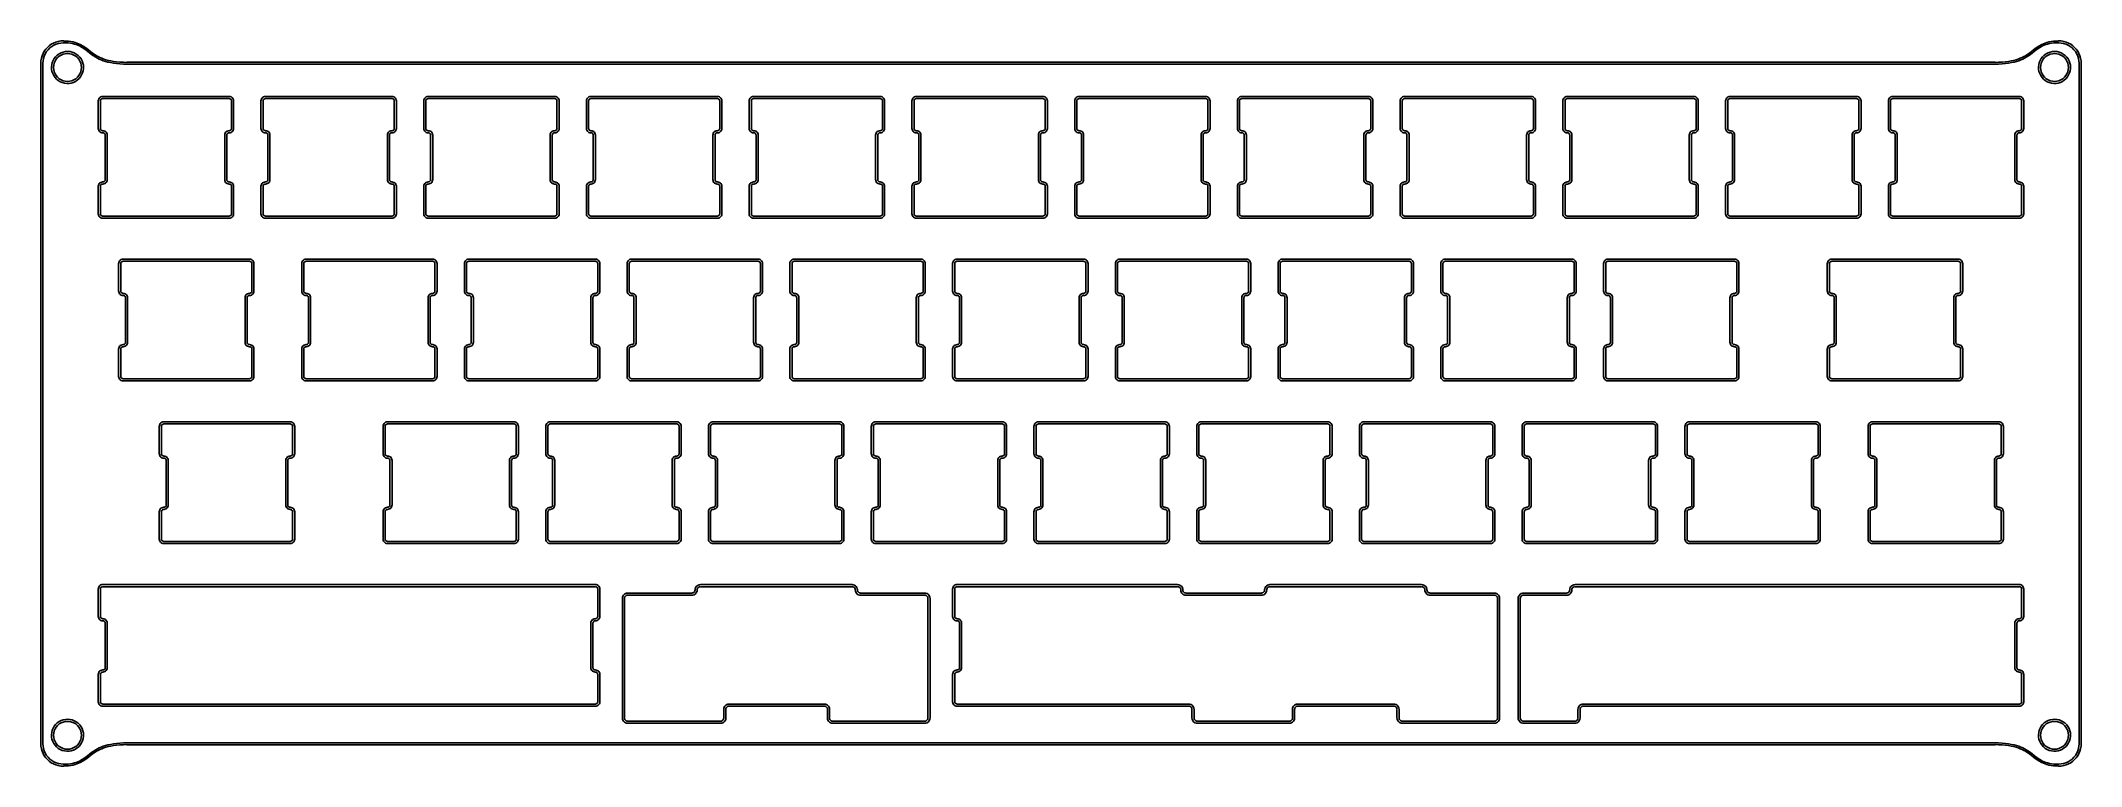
# Model space of a CAD drawing. Extents: x 1.19 to 10.6, y -5.73 to -2.38.
import ezdxf

# ---------------------------------------------------------------- set-up
doc = ezdxf.new("R2010")
doc.units = 0
doc.header["$MEASUREMENT"] = 0
doc.layers.add('BLACK', color=7, linetype='CONTINUOUS')

msp = doc.modelspace()

# ---------------------------------------------------------------- linework, layer by layer
at = {"layer": 'BLACK', "linetype": 'CONTINUOUS'}
for p, q in [((1.1997, -2.45287), (1.20413, -2.44217)), ((1.20413, -2.44217), (1.20974, -2.43202)), ((1.2143, -2.44348), (1.20966, -2.45379)), ((1.20974, -2.43202), (1.21644, -2.42257)), ((1.22015, -2.43379), (1.2143, -2.44348)), ((1.21644, -2.42257), (1.22417, -2.41393)), ((1.22713, -2.42489), (1.22015, -2.43379)), ((1.22417, -2.41393), (1.23281, -2.40621)), ((1.23513, -2.41689), (1.22713, -2.42489)), ((1.23281, -2.40621), (1.24226, -2.3995)), ((1.24403, -2.40991), (1.23513, -2.41689)), ((1.24226, -2.3995), (1.2524, -2.3939)), ((1.25371, -2.40406), (1.24403, -2.40991)), ((1.2524, -2.3939), (1.26311, -2.38946)), ((1.26403, -2.39942), (1.25371, -2.40406)), ((1.26311, -2.38946), (1.27425, -2.38625)), ((1.27483, -2.39606), (1.26403, -2.39942)), ((1.26988, -2.44981), (1.27836, -2.44375)), ((1.27425, -2.38625), (1.28567, -2.38431)), ((1.28595, -2.39402), (1.27483, -2.39606)), ((1.27836, -2.44375), (1.28761, -2.43895)), ((1.28567, -2.38431), (1.29724, -2.38366)), ((1.29672, -2.39336), (1.28595, -2.39402)), ((1.28761, -2.43895), (1.29745, -2.43549)), ((1.29724, -2.3935), (1.29672, -2.39336)), ((1.30689, -2.44331), (1.2971, -2.44566)), ((1.29724, -2.38366), (1.2997, -2.38432)), ((1.29724, -2.38366), (1.29724, -2.38366)), ((1.2997, -2.39284), (1.29724, -2.3935)), ((1.29745, -2.43549), (1.30768, -2.43346)), ((1.2997, -2.38432), (1.30009, -2.38471)), ((1.29997, -2.39258), (1.2997, -2.39284)), ((1.30947, -2.3928), (1.29997, -2.39258)), ((1.30009, -2.38471), (1.30975, -2.38493)), ((1.31693, -2.44252), (1.30689, -2.44331)), ((1.30768, -2.43346), (1.31809, -2.43288)), ((1.32072, -2.39361), (1.30947, -2.3928)), ((1.30975, -2.38493), (1.30984, -2.38496)), ((1.30984, -2.38496), (1.30994, -2.38494)), ((1.30994, -2.38494), (1.32139, -2.38576)), ((1.32697, -2.44331), (1.31693, -2.44252)), ((1.31809, -2.43288), (1.32848, -2.43378)), ((1.33107, -2.39491), (1.32072, -2.39361)), ((1.32139, -2.38576), (1.32149, -2.3858)), ((1.32149, -2.3858), (1.3216, -2.38578)), ((1.3216, -2.38578), (1.33216, -2.38711)), ((1.33676, -2.44566), (1.32697, -2.44331)), ((1.32848, -2.43378), (1.33863, -2.43614)), ((1.34059, -2.39666), (1.33107, -2.39491)), ((1.33216, -2.38711), (1.33227, -2.38716)), ((1.33227, -2.38716), (1.33238, -2.38714)), ((1.33238, -2.38714), (1.34213, -2.38894)), ((1.33863, -2.43614), (1.34836, -2.4399)), ((1.34937, -2.39883), (1.34059, -2.39666)), ((1.34213, -2.38894), (1.34224, -2.389)), ((1.34224, -2.389), (1.34236, -2.38899)), ((1.34236, -2.38899), (1.35138, -2.39122)), ((1.34836, -2.4399), (1.35746, -2.44499)), ((1.3575, -2.40139), (1.34937, -2.39883)), ((1.35138, -2.39122), (1.35149, -2.39129)), ((1.35149, -2.39129), (1.35162, -2.39128)), ((1.35162, -2.39128), (1.35997, -2.39391)), ((1.36504, -2.40428), (1.3575, -2.40139)), ((1.35997, -2.39391), (1.36008, -2.39398)), ((1.36008, -2.39398), (1.36021, -2.39399)), ((1.36021, -2.39399), (1.36798, -2.39698)), ((1.37205, -2.40748), (1.36504, -2.40428)), ((1.36798, -2.39698), (1.36807, -2.39705)), ((1.36807, -2.39705), (1.3682, -2.39707)), ((1.3682, -2.39707), (1.37546, -2.40038)), ((1.38506, -2.41476), (1.37205, -2.40748)), ((1.37546, -2.40038), (1.37559, -2.40049)), ((1.37559, -2.40049), (1.37575, -2.40053)), ((1.37575, -2.40053), (1.38906, -2.40798)), ((1.39702, -2.42292), (1.38506, -2.41476)), ((1.38906, -2.40798), (1.38918, -2.40811)), ((1.38918, -2.40811), (1.38936, -2.40816)), ((1.38936, -2.40816), (1.40154, -2.41647)), ((1.40858, -2.43173), (1.39702, -2.42292)), ((1.40154, -2.41647), (1.40161, -2.41656)), ((1.40161, -2.41656), (1.40171, -2.41659)), ((1.40171, -2.41659), (1.41337, -2.42548)), ((1.42031, -2.4409), (1.40858, -2.43173)), ((1.41337, -2.42548), (1.41339, -2.42551)), ((1.41339, -2.42551), (1.41341, -2.42551)), ((1.41341, -2.42551), (1.42512, -2.43466)), ((1.42037, -2.44092), (1.42031, -2.4409)), ((1.4204, -2.44096), (1.42037, -2.44092)), ((1.43284, -2.45014), (1.4204, -2.44096)), ((1.42512, -2.43466), (1.43745, -2.44376)), ((1.43745, -2.44376), (1.44399, -2.44817)), ((10.3473, -2.44817), (10.3539, -2.44376)), ((10.3539, -2.44376), (10.3662, -2.43466)), ((10.3709, -2.44096), (10.3585, -2.45014)), ((10.3662, -2.43466), (10.3779, -2.42551)), ((10.371, -2.44092), (10.3709, -2.44096)), ((10.3828, -2.43173), (10.371, -2.4409)), ((10.371, -2.4409), (10.371, -2.44092)), ((10.3779, -2.42551), (10.378, -2.42551)), ((10.378, -2.42548), (10.3896, -2.41659)), ((10.378, -2.42551), (10.378, -2.42548)), ((10.3943, -2.42292), (10.3828, -2.43173)), ((10.3896, -2.41659), (10.3897, -2.41656)), ((10.3897, -2.41656), (10.3898, -2.41647)), ((10.3898, -2.41647), (10.402, -2.40816)), ((10.4063, -2.41476), (10.3943, -2.42292)), ((10.402, -2.40816), (10.4022, -2.40811)), ((10.4022, -2.40811), (10.4023, -2.40798)), ((10.4023, -2.40798), (10.4156, -2.40053)), ((10.4193, -2.40748), (10.4063, -2.41476)), ((10.4156, -2.40053), (10.4158, -2.40049)), ((10.4158, -2.40049), (10.4159, -2.40038)), ((10.4159, -2.40038), (10.4231, -2.39707)), ((10.4263, -2.40428), (10.4193, -2.40748)), ((10.4231, -2.39707), (10.4233, -2.39705)), ((10.4233, -2.39705), (10.4234, -2.39698)), ((10.4234, -2.39698), (10.4311, -2.39399)), ((10.4338, -2.40139), (10.4263, -2.40428)), ((10.4274, -2.44981), (10.4358, -2.44375)), ((10.4311, -2.39399), (10.4313, -2.39398)), ((10.4313, -2.39398), (10.4314, -2.39391)), ((10.4314, -2.39391), (10.4397, -2.39128)), ((10.442, -2.39883), (10.4338, -2.40139)), ((10.4358, -2.44375), (10.4451, -2.43895)), ((10.4397, -2.39128), (10.4398, -2.39129)), ((10.4398, -2.39129), (10.44, -2.39122)), ((10.44, -2.39122), (10.449, -2.38899)), ((10.4507, -2.39666), (10.442, -2.39883)), ((10.4451, -2.43895), (10.4549, -2.43549)), ((10.449, -2.38899), (10.4491, -2.389)), ((10.4491, -2.389), (10.4492, -2.38894)), ((10.4492, -2.38894), (10.459, -2.38714)), ((10.4603, -2.39491), (10.4507, -2.39666)), ((10.4644, -2.44331), (10.4546, -2.44566)), ((10.4549, -2.43549), (10.4652, -2.43346)), ((10.459, -2.38714), (10.4591, -2.38716)), ((10.4591, -2.38716), (10.4592, -2.38711)), ((10.4592, -2.38711), (10.4697, -2.38578)), ((10.4706, -2.39361), (10.4603, -2.39491)), ((10.4744, -2.44252), (10.4644, -2.44331)), ((10.4652, -2.43346), (10.4756, -2.43288)), ((10.4697, -2.38578), (10.4698, -2.3858)), ((10.4698, -2.3858), (10.47, -2.38576)), ((10.47, -2.38576), (10.4814, -2.38494)), ((10.4819, -2.3928), (10.4706, -2.39361)), ((10.4844, -2.44331), (10.4744, -2.44252)), ((10.4756, -2.43288), (10.486, -2.43378)), ((10.4814, -2.38494), (10.4815, -2.38496)), ((10.4815, -2.38496), (10.4816, -2.38493)), ((10.4816, -2.38493), (10.4912, -2.38471)), ((10.4914, -2.39258), (10.4819, -2.3928)), ((10.4942, -2.44566), (10.4844, -2.44331)), ((10.486, -2.43378), (10.4961, -2.43614)), ((10.4912, -2.38471), (10.4916, -2.38432)), ((10.4916, -2.39284), (10.4914, -2.39258)), ((10.4916, -2.38432), (10.4941, -2.38366)), ((10.4941, -2.3935), (10.4916, -2.39284)), ((10.4941, -2.38366), (10.5057, -2.38431)), ((10.4946, -2.39336), (10.4941, -2.3935)), ((10.5054, -2.39402), (10.4946, -2.39336)), ((10.4961, -2.43614), (10.5058, -2.4399)), ((10.5165, -2.39606), (10.5054, -2.39402)), ((10.5057, -2.38431), (10.5171, -2.38625)), ((10.5058, -2.4399), (10.5149, -2.44499)), ((10.5273, -2.39942), (10.5165, -2.39606)), ((10.5171, -2.38625), (10.5282, -2.38946)), ((10.5376, -2.40406), (10.5273, -2.39942)), ((10.5282, -2.38946), (10.5389, -2.3939)), ((10.5473, -2.40991), (10.5376, -2.40406)), ((10.5389, -2.3939), (10.5491, -2.3995)), ((10.5562, -2.41689), (10.5473, -2.40991)), ((10.5491, -2.3995), (10.5585, -2.40621)), ((10.5642, -2.42489), (10.5562, -2.41689)), ((10.5585, -2.40621), (10.5672, -2.41393)), ((10.5712, -2.43379), (10.5642, -2.42489)), ((10.5672, -2.41393), (10.5749, -2.42257)), ((10.577, -2.44348), (10.5712, -2.43379)), ((10.5749, -2.42257), (10.5816, -2.43202)), ((10.5817, -2.45379), (10.577, -2.44348)), ((10.5816, -2.43202), (10.5872, -2.44217)), ((10.5872, -2.44217), (10.5916, -2.45287)), ((1.1939, -2.48701), (1.19455, -2.47544)), ((1.1939, -5.6248), (1.1939, -2.48701)), ((1.19455, -2.47544), (1.19649, -2.46401)), ((1.19649, -2.46401), (1.1997, -2.45287)), ((1.20425, -2.47572), (1.2036, -2.48649)), ((1.2036, -2.48649), (1.20374, -2.48701)), ((1.20374, -2.48701), (1.20374, -5.6248)), ((1.20629, -2.46459), (1.20425, -2.47572)), ((1.20966, -2.45379), (1.20629, -2.46459)), ((1.24315, -2.50437), (1.24421, -2.494)), ((1.24324, -2.50669), (1.24315, -2.50437)), ((1.24356, -2.51479), (1.24324, -2.50669)), ((1.24543, -2.52505), (1.24356, -2.51479)), ((1.24421, -2.494), (1.24672, -2.48388)), ((1.24873, -2.53494), (1.24543, -2.52505)), ((1.24672, -2.48388), (1.25064, -2.47422)), ((1.25339, -2.54427), (1.24873, -2.53494)), ((1.25064, -2.47422), (1.25587, -2.4652)), ((1.25354, -2.49665), (1.25275, -2.50669)), ((1.25275, -2.50669), (1.25354, -2.51673)), ((1.2559, -2.48686), (1.25354, -2.49665)), ((1.25354, -2.51673), (1.2559, -2.52652)), ((1.25587, -2.4652), (1.26233, -2.45701)), ((1.25975, -2.47756), (1.2559, -2.48686)), ((1.2559, -2.52652), (1.25975, -2.53583)), ((1.26501, -2.46897), (1.25975, -2.47756)), ((1.25975, -2.53583), (1.26501, -2.54441)), ((1.26233, -2.45701), (1.26988, -2.44981)), ((1.27155, -2.46131), (1.26501, -2.46897)), ((1.27921, -2.45477), (1.27155, -2.46131)), ((1.28779, -2.44951), (1.27921, -2.45477)), ((1.2971, -2.44566), (1.28779, -2.44951)), ((1.34606, -2.44951), (1.33676, -2.44566)), ((1.35465, -2.45477), (1.34606, -2.44951)), ((1.36231, -2.46131), (1.35465, -2.45477)), ((1.35746, -2.44499), (1.36575, -2.45132)), ((1.36885, -2.46897), (1.36231, -2.46131)), ((1.36575, -2.45132), (1.37306, -2.45875)), ((1.37411, -2.47756), (1.36885, -2.46897)), ((1.36885, -2.54441), (1.37411, -2.53583)), ((1.37306, -2.45875), (1.37926, -2.46714)), ((1.37796, -2.48686), (1.37411, -2.47756)), ((1.37411, -2.53583), (1.37796, -2.52652)), ((1.38031, -2.49665), (1.37796, -2.48686)), ((1.37796, -2.52652), (1.38031, -2.51673)), ((1.37926, -2.46714), (1.38421, -2.47632)), ((1.3811, -2.50669), (1.38031, -2.49665)), ((1.38031, -2.51673), (1.3811, -2.50669)), ((1.38638, -2.5317), (1.38217, -2.54123)), ((1.38421, -2.47632), (1.38782, -2.4861)), ((1.38921, -2.52166), (1.38638, -2.5317)), ((1.38782, -2.4861), (1.39001, -2.49629)), ((1.3906, -2.51133), (1.38921, -2.52166)), ((1.39001, -2.49629), (1.39075, -2.50669)), ((1.39075, -2.50669), (1.3906, -2.51133)), ((1.43292, -2.45017), (1.43284, -2.45014)), ((1.43298, -2.45024), (1.43292, -2.45017)), ((1.43965, -2.45474), (1.43298, -2.45024)), ((1.43972, -2.45476), (1.43965, -2.45474)), ((1.43977, -2.45482), (1.43972, -2.45476)), ((1.44684, -2.45921), (1.43977, -2.45482)), ((1.44399, -2.44817), (1.45092, -2.45248)), ((1.44693, -2.45923), (1.44684, -2.45921)), ((1.44699, -2.4593), (1.44693, -2.45923)), ((1.45453, -2.46354), (1.44699, -2.4593)), ((1.45092, -2.45248), (1.45831, -2.45664)), ((1.45463, -2.46356), (1.45453, -2.46354)), ((1.4547, -2.46363), (1.45463, -2.46356)), ((1.4628, -2.4677), (1.4547, -2.46363)), ((1.45831, -2.45664), (1.46624, -2.46062)), ((1.4629, -2.46771), (1.4628, -2.4677)), ((1.46297, -2.46778), (1.4629, -2.46771)), ((1.4717, -2.47163), (1.46297, -2.46778)), ((1.46624, -2.46062), (1.47478, -2.46439)), ((1.4718, -2.47164), (1.4717, -2.47163)), ((1.47188, -2.47171), (1.4718, -2.47164)), ((1.48131, -2.47531), (1.47188, -2.47171)), ((1.47478, -2.46439), (1.48402, -2.46792)), ((1.48141, -2.47531), (1.48131, -2.47531)), ((1.4815, -2.47537), (1.48141, -2.47531)), ((1.49171, -2.47868), (1.4815, -2.47537)), ((1.48402, -2.46792), (1.49404, -2.47116)), ((1.49181, -2.47868), (1.49171, -2.47868)), ((1.49189, -2.47874), (1.49181, -2.47868)), ((1.50295, -2.48173), (1.49189, -2.47874)), ((1.49404, -2.47116), (1.50491, -2.4741)), ((1.50305, -2.48172), (1.50295, -2.48173)), ((1.50314, -2.48177), (1.50305, -2.48172)), ((1.51513, -2.4844), (1.50314, -2.48177)), ((1.50491, -2.4741), (1.51672, -2.47668)), ((1.51522, -2.48439), (1.51513, -2.4844)), ((1.5153, -2.48443), (1.51522, -2.48439)), ((1.5283, -2.48666), (1.5153, -2.48443)), ((1.51672, -2.47668), (1.52955, -2.47888)), ((1.52839, -2.48665), (1.5283, -2.48666)), ((1.52847, -2.48668), (1.52839, -2.48665)), ((1.54255, -2.48848), (1.52847, -2.48668)), ((1.52955, -2.47888), (1.54346, -2.48066)), ((1.54263, -2.48846), (1.54255, -2.48848)), ((1.5427, -2.4885), (1.54263, -2.48846)), ((1.55794, -2.48982), (1.5427, -2.4885)), ((1.54346, -2.48066), (1.55855, -2.48197)), ((1.55801, -2.48981), (1.55794, -2.48982)), ((1.55808, -2.48983), (1.55801, -2.48981)), ((1.57455, -2.49066), (1.55808, -2.48983)), ((1.55855, -2.48197), (1.57487, -2.48279)), ((1.57462, -2.49064), (1.57455, -2.49066)), ((1.57468, -2.49066), (1.57462, -2.49064)), ((1.58985, -2.4909), (1.57468, -2.49066)), ((1.57487, -2.48279), (1.58972, -2.48303)), ((1.58972, -2.48303), (1.58986, -2.48287)), ((1.59112, -2.49173), (1.58985, -2.4909)), ((1.58986, -2.48287), (1.59252, -2.48209)), ((1.59252, -2.49193), (1.59112, -2.49173)), ((1.59252, -2.48209), (10.1988, -2.48209)), ((10.1988, -2.49193), (1.59252, -2.49193)), ((10.1988, -2.48209), (10.2002, -2.48229)), ((10.2015, -2.49115), (10.1988, -2.49193)), ((10.2002, -2.48229), (10.2014, -2.48303)), ((10.2014, -2.48303), (10.2165, -2.48279)), ((10.2017, -2.4909), (10.2015, -2.49115)), ((10.2167, -2.49066), (10.2017, -2.4909)), ((10.2165, -2.48279), (10.2328, -2.48197)), ((10.2168, -2.49066), (10.2167, -2.49064)), ((10.2167, -2.49064), (10.2167, -2.49066)), ((10.2333, -2.48983), (10.2168, -2.49066)), ((10.2328, -2.48197), (10.2479, -2.48066)), ((10.2334, -2.48982), (10.2333, -2.48981)), ((10.2333, -2.48981), (10.2333, -2.48983)), ((10.2486, -2.4885), (10.2334, -2.48982)), ((10.2479, -2.48066), (10.2618, -2.47888)), ((10.2487, -2.48846), (10.2486, -2.4885)), ((10.2488, -2.48848), (10.2487, -2.48846)), ((10.2629, -2.48668), (10.2488, -2.48848)), ((10.2618, -2.47888), (10.2746, -2.47668)), ((10.263, -2.48665), (10.2629, -2.48668)), ((10.276, -2.48443), (10.263, -2.48666)), ((10.263, -2.48666), (10.263, -2.48665)), ((10.2746, -2.47668), (10.2864, -2.4741)), ((10.2761, -2.48439), (10.276, -2.48443)), ((10.2762, -2.4844), (10.2761, -2.48439)), ((10.2882, -2.48177), (10.2762, -2.4844)), ((10.2864, -2.4741), (10.2973, -2.47116)), ((10.2883, -2.48172), (10.2882, -2.48177)), ((10.2884, -2.48173), (10.2883, -2.48172)), ((10.2994, -2.47874), (10.2884, -2.48173)), ((10.2973, -2.47116), (10.3073, -2.46792)), ((10.2995, -2.47868), (10.2994, -2.47874)), ((10.2996, -2.47868), (10.2995, -2.47868)), ((10.3098, -2.47537), (10.2996, -2.47868)), ((10.3073, -2.46792), (10.3166, -2.46439)), ((10.3099, -2.47531), (10.3098, -2.47537)), ((10.31, -2.47531), (10.3099, -2.47531)), ((10.3195, -2.47171), (10.31, -2.47531)), ((10.3166, -2.46439), (10.3251, -2.46062)), ((10.3196, -2.47163), (10.3195, -2.47164)), ((10.3195, -2.47164), (10.3195, -2.47171)), ((10.3284, -2.46778), (10.3196, -2.47163)), ((10.3251, -2.46062), (10.333, -2.45664)), ((10.3285, -2.4677), (10.3284, -2.46771)), ((10.3284, -2.46771), (10.3284, -2.46778)), ((10.3366, -2.46363), (10.3285, -2.4677)), ((10.333, -2.45664), (10.3404, -2.45248)), ((10.3367, -2.46356), (10.3366, -2.46363)), ((10.3368, -2.46354), (10.3367, -2.46356)), ((10.3444, -2.4593), (10.3368, -2.46354)), ((10.3404, -2.45248), (10.3473, -2.44817)), ((10.3445, -2.45921), (10.3444, -2.45923)), ((10.3444, -2.45923), (10.3444, -2.4593)), ((10.3516, -2.45482), (10.3445, -2.45921)), ((10.3517, -2.45474), (10.3516, -2.45476)), ((10.3516, -2.45476), (10.3516, -2.45482)), ((10.3584, -2.45024), (10.3517, -2.45474)), ((10.3585, -2.45014), (10.3584, -2.45017)), ((10.3584, -2.45017), (10.3584, -2.45024)), ((10.4006, -2.50437), (10.4017, -2.494)), ((10.4007, -2.50669), (10.4006, -2.50437)), ((10.401, -2.51479), (10.4007, -2.50669)), ((10.4029, -2.52505), (10.401, -2.51479)), ((10.4017, -2.494), (10.4042, -2.48388)), ((10.4062, -2.53494), (10.4029, -2.52505)), ((10.4042, -2.48388), (10.4081, -2.47422)), ((10.4109, -2.54427), (10.4062, -2.53494)), ((10.4081, -2.47422), (10.4134, -2.4652)), ((10.411, -2.49665), (10.4102, -2.50669)), ((10.4102, -2.50669), (10.411, -2.51673)), ((10.4134, -2.48686), (10.411, -2.49665)), ((10.411, -2.51673), (10.4134, -2.52652)), ((10.4134, -2.4652), (10.4198, -2.45701)), ((10.4172, -2.47756), (10.4134, -2.48686)), ((10.4134, -2.52652), (10.4172, -2.53583)), ((10.4225, -2.46897), (10.4172, -2.47756)), ((10.4172, -2.53583), (10.4225, -2.54441)), ((10.4198, -2.45701), (10.4274, -2.44981)), ((10.429, -2.46131), (10.4225, -2.46897)), ((10.4367, -2.45477), (10.429, -2.46131)), ((10.4453, -2.44951), (10.4367, -2.45477)), ((10.4546, -2.44566), (10.4453, -2.44951)), ((10.5035, -2.44951), (10.4942, -2.44566)), ((10.5121, -2.45477), (10.5035, -2.44951)), ((10.5198, -2.46131), (10.5121, -2.45477)), ((10.5149, -2.44499), (10.5232, -2.45132)), ((10.5263, -2.46897), (10.5198, -2.46131)), ((10.5232, -2.45132), (10.5305, -2.45875)), ((10.5316, -2.47756), (10.5263, -2.46897)), ((10.5263, -2.54441), (10.5316, -2.53583)), ((10.5305, -2.45875), (10.5367, -2.46714)), ((10.5354, -2.48686), (10.5316, -2.47756)), ((10.5316, -2.53583), (10.5354, -2.52652)), ((10.5378, -2.49665), (10.5354, -2.48686)), ((10.5354, -2.52652), (10.5378, -2.51673)), ((10.5367, -2.46714), (10.5417, -2.47632)), ((10.5386, -2.50669), (10.5378, -2.49665)), ((10.5378, -2.51673), (10.5386, -2.50669)), ((10.5439, -2.5317), (10.5396, -2.54123)), ((10.5417, -2.47632), (10.5453, -2.4861)), ((10.5467, -2.52166), (10.5439, -2.5317)), ((10.5453, -2.4861), (10.5475, -2.49629)), ((10.5481, -2.51133), (10.5467, -2.52166)), ((10.5475, -2.49629), (10.5482, -2.50669)), ((10.5482, -2.50669), (10.5481, -2.51133)), ((10.585, -2.46459), (10.5817, -2.45379)), ((10.5871, -2.47572), (10.585, -2.46459)), ((10.5877, -2.48618), (10.5871, -2.47572)), ((10.5876, -2.48701), (10.5877, -2.48618)), ((10.5876, -5.6248), (10.5876, -2.48701)), ((10.5916, -2.45287), (10.5948, -2.46401)), ((10.5948, -2.46401), (10.5968, -2.47544)), ((10.5968, -2.47544), (10.5974, -2.48701)), ((10.5974, -2.48701), (10.5974, -5.6248)), ((1.25932, -2.55285), (1.25339, -2.54427)), ((1.2664, -2.5605), (1.25932, -2.55285)), ((1.26501, -2.54441), (1.27155, -2.55207)), ((1.27448, -2.56709), (1.2664, -2.5605)), ((1.27155, -2.55207), (1.27921, -2.55861)), ((1.28342, -2.57247), (1.27448, -2.56709)), ((1.27921, -2.55861), (1.28779, -2.56387)), ((1.29302, -2.57653), (1.28342, -2.57247)), ((1.28779, -2.56387), (1.2971, -2.56773)), ((1.3031, -2.5792), (1.29302, -2.57653)), ((1.2971, -2.56773), (1.30689, -2.57008)), ((1.31345, -2.58043), (1.3031, -2.5792)), ((1.30689, -2.57008), (1.31693, -2.57087)), ((1.32388, -2.58018), (1.31345, -2.58043)), ((1.31693, -2.57087), (1.32697, -2.57008)), ((1.33416, -2.57847), (1.32388, -2.58018)), ((1.32697, -2.57008), (1.33676, -2.56773)), ((1.3441, -2.57533), (1.33416, -2.57847)), ((1.33676, -2.56773), (1.34606, -2.56387)), ((1.3535, -2.57081), (1.3441, -2.57533)), ((1.34606, -2.56387), (1.35465, -2.55861)), ((1.36217, -2.56502), (1.3535, -2.57081)), ((1.35465, -2.55861), (1.36231, -2.55207)), ((1.36994, -2.55806), (1.36217, -2.56502)), ((1.36231, -2.55207), (1.36885, -2.54441)), ((1.37665, -2.55008), (1.36994, -2.55806)), ((1.38217, -2.54123), (1.37665, -2.55008)), ((10.4168, -2.55285), (10.4109, -2.54427)), ((10.4239, -2.5605), (10.4168, -2.55285)), ((10.4225, -2.54441), (10.429, -2.55207)), ((10.432, -2.56709), (10.4239, -2.5605)), ((10.429, -2.55207), (10.4367, -2.55861)), ((10.4409, -2.57247), (10.432, -2.56709)), ((10.4367, -2.55861), (10.4453, -2.56387)), ((10.4505, -2.57653), (10.4409, -2.57247)), ((10.4453, -2.56387), (10.4546, -2.56773)), ((10.4606, -2.5792), (10.4505, -2.57653)), ((10.4546, -2.56773), (10.4644, -2.57008)), ((10.4709, -2.58043), (10.4606, -2.5792)), ((10.4644, -2.57008), (10.4744, -2.57087)), ((10.4814, -2.58018), (10.4709, -2.58043)), ((10.4744, -2.57087), (10.4844, -2.57008)), ((10.4916, -2.57847), (10.4814, -2.58018)), ((10.4844, -2.57008), (10.4942, -2.56773)), ((10.5016, -2.57533), (10.4916, -2.57847)), ((10.4942, -2.56773), (10.5035, -2.56387)), ((10.511, -2.57081), (10.5016, -2.57533)), ((10.5035, -2.56387), (10.5121, -2.55861)), ((10.5197, -2.56502), (10.511, -2.57081)), ((10.5121, -2.55861), (10.5198, -2.55207)), ((10.5274, -2.55806), (10.5197, -2.56502)), ((10.5198, -2.55207), (10.5263, -2.54441)), ((10.5341, -2.55008), (10.5274, -2.55806)), ((10.5396, -2.54123), (10.5341, -2.55008)), ((1.45866, -2.66083), (1.45917, -2.65632)), ((1.45866, -2.7876), (1.45866, -2.66083)), ((1.45866, -2.66083), (1.45866, -2.66083)), ((1.45917, -2.65632), (1.46067, -2.65203)), ((1.46067, -2.65203), (1.46308, -2.64819)), ((1.46308, -2.64819), (1.4663, -2.64497)), ((1.4663, -2.64497), (1.47014, -2.64256)), ((1.46889, -2.65756), (1.46842, -2.66052)), ((1.46842, -2.66052), (1.4685, -2.66083)), ((1.4685, -2.66083), (1.4685, -2.66083)), ((1.4685, -2.66083), (1.4685, -2.7876)), ((1.47039, -2.65462), (1.46889, -2.65756)), ((1.47014, -2.64256), (1.47443, -2.64106)), ((1.47273, -2.65228), (1.47039, -2.65462)), ((1.47567, -2.65078), (1.47273, -2.65228)), ((1.47443, -2.64106), (1.47894, -2.64055)), ((1.47851, -2.65033), (1.47567, -2.65078)), ((1.47894, -2.65039), (1.47851, -2.65033)), ((1.47894, -2.64055), (1.47894, -2.64055)), ((1.47894, -2.64055), (2.0624, -2.64055)), ((2.0624, -2.65039), (1.47894, -2.65039)), ((2.0624, -2.64055), (2.06691, -2.64106)), ((2.06271, -2.65031), (2.0624, -2.65039)), ((2.06567, -2.65078), (2.06271, -2.65031)), ((2.06861, -2.65228), (2.06567, -2.65078)), ((2.06691, -2.64106), (2.0712, -2.64256)), ((2.07095, -2.65462), (2.06861, -2.65228)), ((2.07245, -2.65756), (2.07095, -2.65462)), ((2.0712, -2.64256), (2.07504, -2.64497)), ((2.0729, -2.6604), (2.07245, -2.65756)), ((2.07283, -2.66083), (2.0729, -2.6604)), ((2.07283, -2.7876), (2.07283, -2.66083)), ((2.07504, -2.64497), (2.07825, -2.64819)), ((2.07825, -2.64819), (2.08067, -2.65203)), ((2.08067, -2.65203), (2.08217, -2.65632)), ((2.08217, -2.65632), (2.08268, -2.66083)), ((2.08268, -2.66083), (2.08268, -2.66083)), ((2.08268, -2.66083), (2.08268, -2.7876)), ((2.20866, -2.66083), (2.20917, -2.65632)), ((2.20866, -2.7876), (2.20866, -2.66083)), ((2.20866, -2.66083), (2.20866, -2.66083)), ((2.20917, -2.65632), (2.21067, -2.65203)), ((2.21067, -2.65203), (2.21308, -2.64819)), ((2.21308, -2.64819), (2.2163, -2.64497)), ((2.2163, -2.64497), (2.22014, -2.64256)), ((2.21889, -2.65756), (2.21842, -2.66052)), ((2.21842, -2.66052), (2.2185, -2.66083)), ((2.2185, -2.66083), (2.2185, -2.66083)), ((2.2185, -2.66083), (2.2185, -2.7876)), ((2.22039, -2.65462), (2.21889, -2.65756)), ((2.22014, -2.64256), (2.22443, -2.64106)), ((2.22273, -2.65228), (2.22039, -2.65462)), ((2.22567, -2.65078), (2.22273, -2.65228)), ((2.22443, -2.64106), (2.22894, -2.64055)), ((2.22851, -2.65033), (2.22567, -2.65078)), ((2.22894, -2.65039), (2.22851, -2.65033)), ((2.22894, -2.64055), (2.22894, -2.64055)), ((2.22894, -2.64055), (2.8124, -2.64055)), ((2.8124, -2.65039), (2.22894, -2.65039)), ((2.8124, -2.64055), (2.81691, -2.64106)), ((2.81271, -2.65031), (2.8124, -2.65039)), ((2.81567, -2.65078), (2.81271, -2.65031)), ((2.81861, -2.65228), (2.81567, -2.65078)), ((2.81691, -2.64106), (2.8212, -2.64256)), ((2.82095, -2.65462), (2.81861, -2.65228)), ((2.82245, -2.65756), (2.82095, -2.65462)), ((2.8212, -2.64256), (2.82504, -2.64497)), ((2.8229, -2.6604), (2.82245, -2.65756)), ((2.82283, -2.66083), (2.8229, -2.6604)), ((2.82283, -2.7876), (2.82283, -2.66083)), ((2.82504, -2.64497), (2.82825, -2.64819)), ((2.82825, -2.64819), (2.83067, -2.65203)), ((2.83067, -2.65203), (2.83217, -2.65632)), ((2.83217, -2.65632), (2.83268, -2.66083)), ((2.83268, -2.66083), (2.83268, -2.66083)), ((2.83268, -2.66083), (2.83268, -2.7876)), ((2.95866, -2.66083), (2.95917, -2.65632)), ((2.95866, -2.7876), (2.95866, -2.66083)), ((2.95866, -2.66083), (2.95866, -2.66083)), ((2.95917, -2.65632), (2.96067, -2.65203)), ((2.96067, -2.65203), (2.96308, -2.64819)), ((2.96308, -2.64819), (2.9663, -2.64497)), ((2.9663, -2.64497), (2.97014, -2.64256)), ((2.96889, -2.65756), (2.96842, -2.66052)), ((2.96842, -2.66052), (2.9685, -2.66083)), ((2.9685, -2.66083), (2.9685, -2.66083)), ((2.9685, -2.66083), (2.9685, -2.7876)), ((2.97039, -2.65462), (2.96889, -2.65756)), ((2.97014, -2.64256), (2.97443, -2.64106)), ((2.97273, -2.65228), (2.97039, -2.65462)), ((2.97567, -2.65078), (2.97273, -2.65228)), ((2.97443, -2.64106), (2.97894, -2.64055)), ((2.97851, -2.65033), (2.97567, -2.65078)), ((2.97894, -2.65039), (2.97851, -2.65033)), ((2.97894, -2.64055), (2.97894, -2.64055)), ((2.97894, -2.64055), (3.5624, -2.64055)), ((3.5624, -2.65039), (2.97894, -2.65039)), ((3.5624, -2.64055), (3.56691, -2.64106)), ((3.56271, -2.65031), (3.5624, -2.65039)), ((3.56567, -2.65078), (3.56271, -2.65031)), ((3.56861, -2.65228), (3.56567, -2.65078)), ((3.56691, -2.64106), (3.5712, -2.64256)), ((3.57095, -2.65462), (3.56861, -2.65228)), ((3.57245, -2.65756), (3.57095, -2.65462)), ((3.5712, -2.64256), (3.57504, -2.64497)), ((3.5729, -2.6604), (3.57245, -2.65756)), ((3.57283, -2.66083), (3.5729, -2.6604)), ((3.57283, -2.7876), (3.57283, -2.66083)), ((3.57504, -2.64497), (3.57825, -2.64819)), ((3.57825, -2.64819), (3.58067, -2.65203)), ((3.58067, -2.65203), (3.58217, -2.65632)), ((3.58217, -2.65632), (3.58268, -2.66083)), ((3.58268, -2.66083), (3.58268, -2.66083)), ((3.58268, -2.66083), (3.58268, -2.7876)), ((3.70866, -2.66083), (3.70917, -2.65632)), ((3.70866, -2.7876), (3.70866, -2.66083)), ((3.70866, -2.66083), (3.70866, -2.66083)), ((3.70917, -2.65632), (3.71067, -2.65203)), ((3.71067, -2.65203), (3.71308, -2.64819)), ((3.71308, -2.64819), (3.7163, -2.64497)), ((3.7163, -2.64497), (3.72014, -2.64256)), ((3.71889, -2.65756), (3.71842, -2.66052)), ((3.71842, -2.66052), (3.7185, -2.66083)), ((3.7185, -2.66083), (3.7185, -2.66083)), ((3.7185, -2.66083), (3.7185, -2.7876)), ((3.72039, -2.65462), (3.71889, -2.65756)), ((3.72014, -2.64256), (3.72443, -2.64106)), ((3.72273, -2.65228), (3.72039, -2.65462)), ((3.72567, -2.65078), (3.72273, -2.65228)), ((3.72443, -2.64106), (3.72894, -2.64055)), ((3.72851, -2.65033), (3.72567, -2.65078)), ((3.72894, -2.65039), (3.72851, -2.65033)), ((3.72894, -2.64055), (3.72894, -2.64055)), ((3.72894, -2.64055), (4.3124, -2.64055)), ((4.3124, -2.65039), (3.72894, -2.65039)), ((4.3124, -2.64055), (4.31691, -2.64106)), ((4.31271, -2.65031), (4.3124, -2.65039)), ((4.31567, -2.65078), (4.31271, -2.65031)), ((4.31861, -2.65228), (4.31567, -2.65078)), ((4.31691, -2.64106), (4.3212, -2.64256)), ((4.32095, -2.65462), (4.31861, -2.65228)), ((4.32245, -2.65756), (4.32095, -2.65462)), ((4.3212, -2.64256), (4.32504, -2.64497)), ((4.3229, -2.6604), (4.32245, -2.65756)), ((4.32283, -2.66083), (4.3229, -2.6604)), ((4.32283, -2.7876), (4.32283, -2.66083)), ((4.32504, -2.64497), (4.32825, -2.64819)), ((4.32825, -2.64819), (4.33067, -2.65203)), ((4.33067, -2.65203), (4.33217, -2.65632)), ((4.33217, -2.65632), (4.33268, -2.66083)), ((4.33268, -2.66083), (4.33268, -2.66083)), ((4.33268, -2.66083), (4.33268, -2.7876)), ((4.45866, -2.66083), (4.45917, -2.65632)), ((4.45866, -2.7876), (4.45866, -2.66083)), ((4.45866, -2.66083), (4.45866, -2.66083)), ((4.45917, -2.65632), (4.46067, -2.65203)), ((4.46067, -2.65203), (4.46308, -2.64819)), ((4.46308, -2.64819), (4.4663, -2.64497)), ((4.4663, -2.64497), (4.47014, -2.64256)), ((4.46889, -2.65756), (4.46842, -2.66052)), ((4.46842, -2.66052), (4.4685, -2.66083)), ((4.4685, -2.66083), (4.4685, -2.66083)), ((4.4685, -2.66083), (4.4685, -2.7876)), ((4.47039, -2.65462), (4.46889, -2.65756)), ((4.47014, -2.64256), (4.47443, -2.64106)), ((4.47273, -2.65228), (4.47039, -2.65462)), ((4.47567, -2.65078), (4.47273, -2.65228)), ((4.47443, -2.64106), (4.47894, -2.64055)), ((4.47851, -2.65033), (4.47567, -2.65078)), ((4.47894, -2.65039), (4.47851, -2.65033)), ((4.47894, -2.64055), (4.47894, -2.64055)), ((4.47894, -2.64055), (5.0624, -2.64055)), ((5.0624, -2.65039), (4.47894, -2.65039)), ((5.0624, -2.64055), (5.06691, -2.64106)), ((5.06271, -2.65031), (5.0624, -2.65039)), ((5.06567, -2.65078), (5.06271, -2.65031)), ((5.06861, -2.65228), (5.06567, -2.65078)), ((5.06691, -2.64106), (5.0712, -2.64256)), ((5.07095, -2.65462), (5.06861, -2.65228)), ((5.07245, -2.65756), (5.07095, -2.65462)), ((5.0712, -2.64256), (5.07504, -2.64497)), ((5.0729, -2.6604), (5.07245, -2.65756)), ((5.07283, -2.66083), (5.0729, -2.6604)), ((5.07283, -2.7876), (5.07283, -2.66083)), ((5.07504, -2.64497), (5.07825, -2.64819)), ((5.07825, -2.64819), (5.08067, -2.65203)), ((5.08067, -2.65203), (5.08217, -2.65632)), ((5.08217, -2.65632), (5.08268, -2.66083)), ((5.08268, -2.66083), (5.08268, -2.7876)), ((5.20866, -2.66083), (5.20917, -2.65632)), ((5.20866, -2.7876), (5.20866, -2.66083)), ((5.20866, -2.66083), (5.20866, -2.66083)), ((5.20917, -2.65632), (5.21067, -2.65203)), ((5.21067, -2.65203), (5.21308, -2.64819)), ((5.21308, -2.64819), (5.2163, -2.64497)), ((5.2163, -2.64497), (5.22014, -2.64256)), ((5.21889, -2.65756), (5.21842, -2.66052)), ((5.21842, -2.66052), (5.2185, -2.66083)), ((5.2185, -2.66083), (5.2185, -2.66083)), ((5.2185, -2.66083), (5.2185, -2.7876)), ((5.22039, -2.65462), (5.21889, -2.65756)), ((5.22014, -2.64256), (5.22443, -2.64106)), ((5.22273, -2.65228), (5.22039, -2.65462)), ((5.22567, -2.65078), (5.22273, -2.65228)), ((5.22443, -2.64106), (5.22894, -2.64055)), ((5.22851, -2.65033), (5.22567, -2.65078)), ((5.22894, -2.65039), (5.22851, -2.65033)), ((5.22894, -2.64055), (5.22894, -2.64055)), ((5.22894, -2.64055), (5.8124, -2.64055)), ((5.8124, -2.65039), (5.22894, -2.65039)), ((5.8124, -2.64055), (5.81691, -2.64106)), ((5.81271, -2.65031), (5.8124, -2.65039)), ((5.81567, -2.65078), (5.81271, -2.65031)), ((5.81861, -2.65228), (5.81567, -2.65078)), ((5.81691, -2.64106), (5.8212, -2.64256)), ((5.82095, -2.65462), (5.81861, -2.65228)), ((5.82245, -2.65756), (5.82095, -2.65462)), ((5.8212, -2.64256), (5.82504, -2.64497)), ((5.8229, -2.6604), (5.82245, -2.65756)), ((5.82283, -2.66083), (5.8229, -2.6604)), ((5.82283, -2.7876), (5.82283, -2.66083)), ((5.82504, -2.64497), (5.82825, -2.64819)), ((5.82825, -2.64819), (5.83067, -2.65203)), ((5.83067, -2.65203), (5.83217, -2.65632)), ((5.83217, -2.65632), (5.83268, -2.66083)), ((5.83268, -2.66083), (5.83268, -2.7876)), ((5.95866, -2.66083), (5.95917, -2.65632)), ((5.95866, -2.7876), (5.95866, -2.66083)), ((5.95866, -2.66083), (5.95866, -2.66083)), ((5.95917, -2.65632), (5.96067, -2.65203)), ((5.96067, -2.65203), (5.96308, -2.64819)), ((5.96308, -2.64819), (5.9663, -2.64497)), ((5.9663, -2.64497), (5.97014, -2.64256)), ((5.96889, -2.65756), (5.96842, -2.66052)), ((5.96842, -2.66052), (5.9685, -2.66083)), ((5.9685, -2.66083), (5.9685, -2.66083)), ((5.9685, -2.66083), (5.9685, -2.7876)), ((5.97039, -2.65462), (5.96889, -2.65756)), ((5.97014, -2.64256), (5.97443, -2.64106)), ((5.97273, -2.65228), (5.97039, -2.65462)), ((5.97567, -2.65078), (5.97273, -2.65228)), ((5.97443, -2.64106), (5.97894, -2.64055)), ((5.97851, -2.65033), (5.97567, -2.65078)), ((5.97894, -2.65039), (5.97851, -2.65033)), ((5.97894, -2.64055), (5.97894, -2.64055)), ((5.97894, -2.64055), (6.5624, -2.64055)), ((6.5624, -2.65039), (5.97894, -2.65039)), ((6.5624, -2.64055), (6.56691, -2.64106)), ((6.56271, -2.65031), (6.5624, -2.65039)), ((6.56567, -2.65078), (6.56271, -2.65031)), ((6.56861, -2.65228), (6.56567, -2.65078)), ((6.56691, -2.64106), (6.5712, -2.64256)), ((6.57095, -2.65462), (6.56861, -2.65228)), ((6.57245, -2.65756), (6.57095, -2.65462)), ((6.5712, -2.64256), (6.57504, -2.64497)), ((6.5729, -2.6604), (6.57245, -2.65756)), ((6.57283, -2.66083), (6.5729, -2.6604)), ((6.57283, -2.7876), (6.57283, -2.66083)), ((6.57504, -2.64497), (6.57825, -2.64819)), ((6.57825, -2.64819), (6.58067, -2.65203)), ((6.58067, -2.65203), (6.58217, -2.65632)), ((6.58217, -2.65632), (6.58268, -2.66083)), ((6.58268, -2.66083), (6.58268, -2.7876)), ((6.70866, -2.66083), (6.70917, -2.65632)), ((6.70866, -2.7876), (6.70866, -2.66083)), ((6.70866, -2.66083), (6.70866, -2.66083)), ((6.70917, -2.65632), (6.71067, -2.65203)), ((6.71067, -2.65203), (6.71308, -2.64819)), ((6.71308, -2.64819), (6.7163, -2.64497)), ((6.7163, -2.64497), (6.72014, -2.64256)), ((6.71889, -2.65756), (6.71842, -2.66052)), ((6.71842, -2.66052), (6.7185, -2.66083)), ((6.7185, -2.66083), (6.7185, -2.66083)), ((6.7185, -2.66083), (6.7185, -2.7876)), ((6.72039, -2.65462), (6.71889, -2.65756)), ((6.72014, -2.64256), (6.72443, -2.64106)), ((6.72273, -2.65228), (6.72039, -2.65462)), ((6.72567, -2.65078), (6.72273, -2.65228)), ((6.72443, -2.64106), (6.72894, -2.64055)), ((6.72851, -2.65033), (6.72567, -2.65078)), ((6.72894, -2.65039), (6.72851, -2.65033)), ((6.72894, -2.64055), (6.72894, -2.64055)), ((6.72894, -2.64055), (7.3124, -2.64055)), ((7.3124, -2.65039), (6.72894, -2.65039)), ((7.3124, -2.64055), (7.31691, -2.64106)), ((7.31271, -2.65031), (7.3124, -2.65039)), ((7.31567, -2.65078), (7.31271, -2.65031)), ((7.31861, -2.65228), (7.31567, -2.65078)), ((7.31691, -2.64106), (7.3212, -2.64256)), ((7.32095, -2.65462), (7.31861, -2.65228)), ((7.32245, -2.65756), (7.32095, -2.65462)), ((7.3212, -2.64256), (7.32504, -2.64497)), ((7.3229, -2.6604), (7.32245, -2.65756)), ((7.32283, -2.66083), (7.3229, -2.6604)), ((7.32283, -2.7876), (7.32283, -2.66083)), ((7.32504, -2.64497), (7.32825, -2.64819)), ((7.32825, -2.64819), (7.33067, -2.65203)), ((7.33067, -2.65203), (7.33217, -2.65632)), ((7.33217, -2.65632), (7.33268, -2.66083)), ((7.33268, -2.66083), (7.33268, -2.7876)), ((7.45866, -2.66083), (7.45917, -2.65632)), ((7.45866, -2.7876), (7.45866, -2.66083)), ((7.45866, -2.66083), (7.45866, -2.66083)), ((7.45917, -2.65632), (7.46067, -2.65203)), ((7.46067, -2.65203), (7.46308, -2.64819)), ((7.46308, -2.64819), (7.4663, -2.64497)), ((7.4663, -2.64497), (7.47014, -2.64256)), ((7.46889, -2.65756), (7.46842, -2.66052)), ((7.46842, -2.66052), (7.4685, -2.66083)), ((7.4685, -2.66083), (7.4685, -2.66083)), ((7.4685, -2.66083), (7.4685, -2.7876)), ((7.47039, -2.65462), (7.46889, -2.65756)), ((7.47014, -2.64256), (7.47443, -2.64106)), ((7.47273, -2.65228), (7.47039, -2.65462)), ((7.47567, -2.65078), (7.47273, -2.65228)), ((7.47443, -2.64106), (7.47894, -2.64055)), ((7.47851, -2.65033), (7.47567, -2.65078)), ((7.47894, -2.65039), (7.47851, -2.65033)), ((7.47894, -2.64055), (7.47894, -2.64055)), ((7.47894, -2.64055), (8.0624, -2.64055)), ((8.0624, -2.65039), (7.47894, -2.65039)), ((8.0624, -2.64055), (8.06691, -2.64106)), ((8.06271, -2.65031), (8.0624, -2.65039)), ((8.06567, -2.65078), (8.06271, -2.65031)), ((8.06861, -2.65228), (8.06567, -2.65078)), ((8.06691, -2.64106), (8.0712, -2.64256)), ((8.07095, -2.65462), (8.06861, -2.65228)), ((8.07245, -2.65756), (8.07095, -2.65462)), ((8.0712, -2.64256), (8.07504, -2.64497)), ((8.0729, -2.6604), (8.07245, -2.65756)), ((8.07283, -2.66083), (8.0729, -2.6604)), ((8.07283, -2.7876), (8.07283, -2.66083)), ((8.07504, -2.64497), (8.07825, -2.64819)), ((8.07825, -2.64819), (8.08067, -2.65203)), ((8.08067, -2.65203), (8.08217, -2.65632)), ((8.08217, -2.65632), (8.08268, -2.66083)), ((8.08268, -2.66083), (8.08268, -2.7876)), ((8.20866, -2.66083), (8.20917, -2.65632)), ((8.20866, -2.7876), (8.20866, -2.66083)), ((8.20866, -2.66083), (8.20866, -2.66083)), ((8.20917, -2.65632), (8.21067, -2.65203)), ((8.21067, -2.65203), (8.21308, -2.64819)), ((8.21308, -2.64819), (8.2163, -2.64497)), ((8.2163, -2.64497), (8.22014, -2.64256)), ((8.21889, -2.65756), (8.21842, -2.66052)), ((8.21842, -2.66052), (8.2185, -2.66083)), ((8.2185, -2.66083), (8.2185, -2.66083)), ((8.2185, -2.66083), (8.2185, -2.7876)), ((8.22039, -2.65462), (8.21889, -2.65756)), ((8.22014, -2.64256), (8.22443, -2.64106)), ((8.22273, -2.65228), (8.22039, -2.65462)), ((8.22567, -2.65078), (8.22273, -2.65228)), ((8.22443, -2.64106), (8.22894, -2.64055)), ((8.22851, -2.65033), (8.22567, -2.65078)), ((8.22894, -2.65039), (8.22851, -2.65033)), ((8.22894, -2.64055), (8.22894, -2.64055)), ((8.22894, -2.64055), (8.8124, -2.64055)), ((8.8124, -2.65039), (8.22894, -2.65039)), ((8.8124, -2.64055), (8.81691, -2.64106)), ((8.81271, -2.65031), (8.8124, -2.65039)), ((8.81567, -2.65078), (8.81271, -2.65031)), ((8.81861, -2.65228), (8.81567, -2.65078)), ((8.81691, -2.64106), (8.8212, -2.64256)), ((8.82095, -2.65462), (8.81861, -2.65228)), ((8.82245, -2.65756), (8.82095, -2.65462)), ((8.8212, -2.64256), (8.82504, -2.64497)), ((8.8229, -2.6604), (8.82245, -2.65756)), ((8.82283, -2.66083), (8.8229, -2.6604)), ((8.82283, -2.7876), (8.82283, -2.66083)), ((8.82504, -2.64497), (8.82825, -2.64819)), ((8.82825, -2.64819), (8.83067, -2.65203)), ((8.83067, -2.65203), (8.83217, -2.65632)), ((8.83217, -2.65632), (8.83268, -2.66083)), ((8.83268, -2.66083), (8.83268, -2.7876)), ((8.95866, -2.66083), (8.95917, -2.65632)), ((8.95866, -2.7876), (8.95866, -2.66083)), ((8.95866, -2.66083), (8.95866, -2.66083)), ((8.95917, -2.65632), (8.96067, -2.65203)), ((8.96067, -2.65203), (8.96308, -2.64819)), ((8.96308, -2.64819), (8.9663, -2.64497)), ((8.9663, -2.64497), (8.97014, -2.64256)), ((8.96889, -2.65756), (8.96842, -2.66052)), ((8.96842, -2.66052), (8.9685, -2.66083)), ((8.9685, -2.66083), (8.9685, -2.66083)), ((8.9685, -2.66083), (8.9685, -2.7876)), ((8.97039, -2.65462), (8.96889, -2.65756)), ((8.97014, -2.64256), (8.97443, -2.64106)), ((8.97273, -2.65228), (8.97039, -2.65462)), ((8.97567, -2.65078), (8.97273, -2.65228)), ((8.97443, -2.64106), (8.97894, -2.64055)), ((8.97851, -2.65033), (8.97567, -2.65078)), ((8.97894, -2.65039), (8.97851, -2.65033)), ((8.97894, -2.64055), (8.97894, -2.64055)), ((8.97894, -2.64055), (9.5624, -2.64055)), ((9.5624, -2.65039), (8.97894, -2.65039)), ((9.5624, -2.64055), (9.56691, -2.64106)), ((9.56271, -2.65031), (9.5624, -2.65039)), ((9.56567, -2.65078), (9.56271, -2.65031)), ((9.56861, -2.65228), (9.56567, -2.65078)), ((9.56691, -2.64106), (9.5712, -2.64256)), ((9.57095, -2.65462), (9.56861, -2.65228)), ((9.57245, -2.65756), (9.57095, -2.65462)), ((9.5712, -2.64256), (9.57504, -2.64497)), ((9.5729, -2.6604), (9.57245, -2.65756)), ((9.57283, -2.66083), (9.5729, -2.6604)), ((9.57283, -2.7876), (9.57283, -2.66083)), ((9.57504, -2.64497), (9.57825, -2.64819)), ((9.57825, -2.64819), (9.58067, -2.65203)), ((9.58067, -2.65203), (9.58217, -2.65632)), ((9.58217, -2.65632), (9.58268, -2.66083)), ((9.58268, -2.66083), (9.58268, -2.7876)), ((9.70866, -2.66083), (9.70917, -2.65632)), ((9.70866, -2.7876), (9.70866, -2.66083)), ((9.70866, -2.66083), (9.70866, -2.66083)), ((9.70917, -2.65632), (9.71067, -2.65203)), ((9.71067, -2.65203), (9.71308, -2.64819)), ((9.71308, -2.64819), (9.7163, -2.64497)), ((9.7163, -2.64497), (9.72014, -2.64256)), ((9.71889, -2.65756), (9.71842, -2.66052)), ((9.71842, -2.66052), (9.7185, -2.66083)), ((9.7185, -2.66083), (9.7185, -2.66083)), ((9.7185, -2.66083), (9.7185, -2.7876)), ((9.72039, -2.65462), (9.71889, -2.65756)), ((9.72014, -2.64256), (9.72443, -2.64106)), ((9.72273, -2.65228), (9.72039, -2.65462)), ((9.72567, -2.65078), (9.72273, -2.65228)), ((9.72443, -2.64106), (9.72894, -2.64055)), ((9.72851, -2.65033), (9.72567, -2.65078)), ((9.72894, -2.65039), (9.72851, -2.65033)), ((9.72894, -2.64055), (9.72894, -2.64055)), ((9.72894, -2.64055), (10.3124, -2.64055)), ((10.3124, -2.65039), (9.72894, -2.65039)), ((10.3124, -2.64055), (10.3169, -2.64106)), ((10.3127, -2.65031), (10.3124, -2.65039)), ((10.3157, -2.65078), (10.3127, -2.65031)), ((10.3186, -2.65228), (10.3157, -2.65078)), ((10.3169, -2.64106), (10.3212, -2.64256)), ((10.3209, -2.65462), (10.3186, -2.65228)), ((10.3224, -2.65756), (10.3209, -2.65462)), ((10.3212, -2.64256), (10.325, -2.64497)), ((10.3229, -2.6604), (10.3224, -2.65756)), ((10.3228, -2.66083), (10.3229, -2.6604)), ((10.3228, -2.7876), (10.3228, -2.66083)), ((10.325, -2.64497), (10.3283, -2.64819)), ((10.3283, -2.64819), (10.3307, -2.65203)), ((10.3307, -2.65203), (10.3322, -2.65632)), ((10.3322, -2.65632), (10.3327, -2.66083)), ((10.3327, -2.66083), (10.3327, -2.7876)), ((1.45917, -2.79211), (1.45866, -2.7876)), ((1.45866, -2.7876), (1.45866, -2.7876)), ((1.46067, -2.7964), (1.45917, -2.79211)), ((1.46308, -2.80024), (1.46067, -2.7964)), ((1.4663, -2.80345), (1.46308, -2.80024)), ((1.47014, -2.80587), (1.4663, -2.80345)), ((1.4685, -2.7876), (1.46844, -2.78803)), ((1.46844, -2.78803), (1.46889, -2.79086)), ((1.46889, -2.79086), (1.47039, -2.79381)), ((1.47443, -2.80737), (1.47014, -2.80587)), ((1.47039, -2.79381), (1.47273, -2.79614)), ((1.47273, -2.79614), (1.47567, -2.79764)), ((1.47894, -2.80787), (1.47443, -2.80737)), ((1.47567, -2.79764), (1.47863, -2.79811)), ((1.47863, -2.79811), (1.47894, -2.79803)), ((1.47894, -2.79803), (1.47972, -2.79803)), ((1.47972, -2.80787), (1.47894, -2.80787)), ((1.47972, -2.79803), (1.48424, -2.79854)), ((1.48003, -2.80779), (1.47972, -2.80787)), ((1.48299, -2.80826), (1.48003, -2.80779)), ((1.48593, -2.80976), (1.48299, -2.80826)), ((1.48424, -2.79854), (1.48852, -2.80004)), ((1.48827, -2.8121), (1.48593, -2.80976)), ((1.48977, -2.81504), (1.48827, -2.8121)), ((1.48852, -2.80004), (1.49237, -2.80246)), ((1.49022, -2.81788), (1.48977, -2.81504)), ((1.49016, -2.81831), (1.49022, -2.81788)), ((1.49016, -3.02382), (1.49016, -2.81831)), ((1.49237, -2.80246), (1.49558, -2.80567)), ((1.49558, -2.80567), (1.49799, -2.80951)), ((1.49799, -2.80951), (1.49949, -2.8138)), ((1.49949, -2.8138), (1.5, -2.81831)), ((1.5, -2.81831), (1.5, -2.81831)), ((1.5, -2.81831), (1.5, -3.02382)), ((2.04134, -2.81831), (2.04185, -2.8138)), ((2.04134, -3.02382), (2.04134, -2.81831)), ((2.04134, -2.81831), (2.04134, -2.81831)), ((2.04185, -2.8138), (2.04335, -2.80951)), ((2.04335, -2.80951), (2.04576, -2.80567)), ((2.04576, -2.80567), (2.04897, -2.80246)), ((2.04897, -2.80246), (2.05282, -2.80004)), ((2.05157, -2.81504), (2.0511, -2.818)), ((2.0511, -2.818), (2.05118, -2.81831)), ((2.05118, -2.81831), (2.05118, -2.81831)), ((2.05118, -2.81831), (2.05118, -3.02382)), ((2.05307, -2.8121), (2.05157, -2.81504)), ((2.05282, -2.80004), (2.0571, -2.79854)), ((2.05541, -2.80976), (2.05307, -2.8121)), ((2.05835, -2.80826), (2.05541, -2.80976)), ((2.0571, -2.79854), (2.06161, -2.79803)), ((2.06119, -2.80781), (2.05835, -2.80826)), ((2.06161, -2.80787), (2.06119, -2.80781)), ((2.06161, -2.79803), (2.06161, -2.79803)), ((2.06161, -2.79803), (2.0624, -2.79803)), ((2.0624, -2.80787), (2.06161, -2.80787)), ((2.0624, -2.79803), (2.06283, -2.79809)), ((2.06691, -2.80737), (2.0624, -2.80787)), ((2.0624, -2.80787), (2.0624, -2.80787)), ((2.06283, -2.79809), (2.06567, -2.79764)), ((2.06567, -2.79764), (2.06861, -2.79614)), ((2.0712, -2.80587), (2.06691, -2.80737)), ((2.06861, -2.79614), (2.07095, -2.79381)), ((2.07095, -2.79381), (2.07245, -2.79086)), ((2.07504, -2.80345), (2.0712, -2.80587)), ((2.07245, -2.79086), (2.07292, -2.7879)), ((2.07292, -2.7879), (2.07283, -2.7876)), ((2.07825, -2.80024), (2.07504, -2.80345)), ((2.08067, -2.7964), (2.07825, -2.80024)), ((2.08217, -2.79211), (2.08067, -2.7964)), ((2.08268, -2.7876), (2.08217, -2.79211)), ((2.20917, -2.79211), (2.20866, -2.7876)), ((2.20866, -2.7876), (2.20866, -2.7876)), ((2.21067, -2.7964), (2.20917, -2.79211)), ((2.21308, -2.80024), (2.21067, -2.7964)), ((2.2163, -2.80345), (2.21308, -2.80024)), ((2.22014, -2.80587), (2.2163, -2.80345)), ((2.2185, -2.7876), (2.21844, -2.78803)), ((2.21844, -2.78803), (2.21889, -2.79086)), ((2.21889, -2.79086), (2.22039, -2.79381)), ((2.22443, -2.80737), (2.22014, -2.80587)), ((2.22039, -2.79381), (2.22273, -2.79614)), ((2.22273, -2.79614), (2.22567, -2.79764)), ((2.22894, -2.80787), (2.22443, -2.80737)), ((2.22567, -2.79764), (2.22863, -2.79811)), ((2.22863, -2.79811), (2.22894, -2.79803)), ((2.22894, -2.79803), (2.22972, -2.79803)), ((2.22972, -2.80787), (2.22894, -2.80787)), ((2.22972, -2.79803), (2.23424, -2.79854)), ((2.23003, -2.80779), (2.22972, -2.80787)), ((2.23299, -2.80826), (2.23003, -2.80779)), ((2.23593, -2.80976), (2.23299, -2.80826)), ((2.23424, -2.79854), (2.23852, -2.80004)), ((2.23827, -2.8121), (2.23593, -2.80976)), ((2.23977, -2.81504), (2.23827, -2.8121)), ((2.23852, -2.80004), (2.24237, -2.80246)), ((2.24022, -2.81788), (2.23977, -2.81504)), ((2.24016, -2.81831), (2.24022, -2.81788)), ((2.24016, -3.02382), (2.24016, -2.81831)), ((2.24237, -2.80246), (2.24558, -2.80567)), ((2.24558, -2.80567), (2.24799, -2.80951)), ((2.24799, -2.80951), (2.24949, -2.8138)), ((2.24949, -2.8138), (2.25, -2.81831)), ((2.25, -2.81831), (2.25, -2.81831)), ((2.25, -2.81831), (2.25, -3.02382)), ((2.79134, -2.81831), (2.79185, -2.8138)), ((2.79134, -3.02382), (2.79134, -2.81831)), ((2.79134, -2.81831), (2.79134, -2.81831)), ((2.79185, -2.8138), (2.79335, -2.80951)), ((2.79335, -2.80951), (2.79576, -2.80567)), ((2.79576, -2.80567), (2.79897, -2.80246)), ((2.79897, -2.80246), (2.80282, -2.80004)), ((2.80157, -2.81504), (2.8011, -2.818)), ((2.8011, -2.818), (2.80118, -2.81831)), ((2.80118, -2.81831), (2.80118, -2.81831)), ((2.80118, -2.81831), (2.80118, -3.02382)), ((2.80307, -2.8121), (2.80157, -2.81504)), ((2.80282, -2.80004), (2.8071, -2.79854)), ((2.80541, -2.80976), (2.80307, -2.8121)), ((2.80835, -2.80826), (2.80541, -2.80976)), ((2.8071, -2.79854), (2.81161, -2.79803)), ((2.81119, -2.80781), (2.80835, -2.80826)), ((2.81161, -2.80787), (2.81119, -2.80781)), ((2.81161, -2.79803), (2.81161, -2.79803)), ((2.81161, -2.79803), (2.8124, -2.79803)), ((2.8124, -2.80787), (2.81161, -2.80787)), ((2.8124, -2.79803), (2.81283, -2.79809)), ((2.81691, -2.80737), (2.8124, -2.80787)), ((2.8124, -2.80787), (2.8124, -2.80787)), ((2.81283, -2.79809), (2.81567, -2.79764)), ((2.81567, -2.79764), (2.81861, -2.79614)), ((2.8212, -2.80587), (2.81691, -2.80737)), ((2.81861, -2.79614), (2.82095, -2.79381)), ((2.82095, -2.79381), (2.82245, -2.79086)), ((2.82504, -2.80345), (2.8212, -2.80587)), ((2.82245, -2.79086), (2.82292, -2.7879)), ((2.82292, -2.7879), (2.82283, -2.7876)), ((2.82825, -2.80024), (2.82504, -2.80345)), ((2.83067, -2.7964), (2.82825, -2.80024)), ((2.83217, -2.79211), (2.83067, -2.7964)), ((2.83268, -2.7876), (2.83217, -2.79211)), ((2.95917, -2.79211), (2.95866, -2.7876)), ((2.95866, -2.7876), (2.95866, -2.7876)), ((2.96067, -2.7964), (2.95917, -2.79211)), ((2.96308, -2.80024), (2.96067, -2.7964)), ((2.9663, -2.80345), (2.96308, -2.80024)), ((2.97014, -2.80587), (2.9663, -2.80345)), ((2.9685, -2.7876), (2.96844, -2.78803)), ((2.96844, -2.78803), (2.96889, -2.79086)), ((2.96889, -2.79086), (2.97039, -2.79381)), ((2.97443, -2.80737), (2.97014, -2.80587)), ((2.97039, -2.79381), (2.97273, -2.79614)), ((2.97273, -2.79614), (2.97567, -2.79764)), ((2.97894, -2.80787), (2.97443, -2.80737)), ((2.97567, -2.79764), (2.97863, -2.79811)), ((2.97863, -2.79811), (2.97894, -2.79803)), ((2.97894, -2.79803), (2.97972, -2.79803)), ((2.97972, -2.80787), (2.97894, -2.80787)), ((2.97972, -2.79803), (2.98424, -2.79854)), ((2.98003, -2.80779), (2.97972, -2.80787)), ((2.98299, -2.80826), (2.98003, -2.80779)), ((2.98593, -2.80976), (2.98299, -2.80826)), ((2.98424, -2.79854), (2.98852, -2.80004)), ((2.98827, -2.8121), (2.98593, -2.80976)), ((2.98977, -2.81504), (2.98827, -2.8121)), ((2.98852, -2.80004), (2.99237, -2.80246)), ((2.99022, -2.81788), (2.98977, -2.81504)), ((2.99016, -2.81831), (2.99022, -2.81788)), ((2.99016, -3.02382), (2.99016, -2.81831)), ((2.99237, -2.80246), (2.99558, -2.80567)), ((2.99558, -2.80567), (2.99799, -2.80951)), ((2.99799, -2.80951), (2.99949, -2.8138)), ((2.99949, -2.8138), (3, -2.81831)), ((3, -2.81831), (3, -2.81831)), ((3, -2.81831), (3, -3.02382)), ((3.54134, -2.81831), (3.54185, -2.8138)), ((3.54134, -3.02382), (3.54134, -2.81831)), ((3.54134, -2.81831), (3.54134, -2.81831)), ((3.54185, -2.8138), (3.54335, -2.80951)), ((3.54335, -2.80951), (3.54576, -2.80567)), ((3.54576, -2.80567), (3.54897, -2.80246)), ((3.54897, -2.80246), (3.55282, -2.80004)), ((3.55157, -2.81504), (3.5511, -2.818)), ((3.5511, -2.818), (3.55118, -2.81831)), ((3.55118, -2.81831), (3.55118, -2.81831)), ((3.55118, -2.81831), (3.55118, -3.02382)), ((3.55307, -2.8121), (3.55157, -2.81504)), ((3.55282, -2.80004), (3.5571, -2.79854)), ((3.55541, -2.80976), (3.55307, -2.8121)), ((3.55835, -2.80826), (3.55541, -2.80976)), ((3.5571, -2.79854), (3.56161, -2.79803)), ((3.56119, -2.80781), (3.55835, -2.80826)), ((3.56161, -2.80787), (3.56119, -2.80781)), ((3.56161, -2.79803), (3.56161, -2.79803)), ((3.56161, -2.79803), (3.5624, -2.79803)), ((3.5624, -2.80787), (3.56161, -2.80787)), ((3.5624, -2.79803), (3.56283, -2.79809)), ((3.56691, -2.80737), (3.5624, -2.80787)), ((3.5624, -2.80787), (3.5624, -2.80787)), ((3.56283, -2.79809), (3.56567, -2.79764)), ((3.56567, -2.79764), (3.56861, -2.79614)), ((3.5712, -2.80587), (3.56691, -2.80737)), ((3.56861, -2.79614), (3.57095, -2.79381)), ((3.57095, -2.79381), (3.57245, -2.79086)), ((3.57504, -2.80345), (3.5712, -2.80587)), ((3.57245, -2.79086), (3.57292, -2.7879)), ((3.57292, -2.7879), (3.57283, -2.7876)), ((3.57825, -2.80024), (3.57504, -2.80345)), ((3.58067, -2.7964), (3.57825, -2.80024)), ((3.58217, -2.79211), (3.58067, -2.7964)), ((3.58268, -2.7876), (3.58217, -2.79211)), ((3.70917, -2.79211), (3.70866, -2.7876)), ((3.70866, -2.7876), (3.70866, -2.7876)), ((3.71067, -2.7964), (3.70917, -2.79211)), ((3.71308, -2.80024), (3.71067, -2.7964)), ((3.7163, -2.80345), (3.71308, -2.80024)), ((3.72014, -2.80587), (3.7163, -2.80345)), ((3.7185, -2.7876), (3.71844, -2.78803)), ((3.71844, -2.78803), (3.71889, -2.79086)), ((3.71889, -2.79086), (3.72039, -2.79381)), ((3.72443, -2.80737), (3.72014, -2.80587)), ((3.72039, -2.79381), (3.72273, -2.79614)), ((3.72273, -2.79614), (3.72567, -2.79764)), ((3.72894, -2.80787), (3.72443, -2.80737)), ((3.72567, -2.79764), (3.72863, -2.79811)), ((3.72863, -2.79811), (3.72894, -2.79803)), ((3.72894, -2.79803), (3.72972, -2.79803)), ((3.72972, -2.80787), (3.72894, -2.80787)), ((3.72972, -2.79803), (3.73424, -2.79854)), ((3.73003, -2.80779), (3.72972, -2.80787)), ((3.73299, -2.80826), (3.73003, -2.80779)), ((3.73593, -2.80976), (3.73299, -2.80826)), ((3.73424, -2.79854), (3.73852, -2.80004)), ((3.73827, -2.8121), (3.73593, -2.80976)), ((3.73977, -2.81504), (3.73827, -2.8121)), ((3.73852, -2.80004), (3.74237, -2.80246)), ((3.74022, -2.81788), (3.73977, -2.81504)), ((3.74016, -2.81831), (3.74022, -2.81788)), ((3.74016, -3.02382), (3.74016, -2.81831)), ((3.74237, -2.80246), (3.74558, -2.80567)), ((3.74558, -2.80567), (3.74799, -2.80951)), ((3.74799, -2.80951), (3.74949, -2.8138)), ((3.74949, -2.8138), (3.75, -2.81831)), ((3.75, -2.81831), (3.75, -2.81831)), ((3.75, -2.81831), (3.75, -3.02382)), ((4.29134, -2.81831), (4.29185, -2.8138)), ((4.29134, -3.02382), (4.29134, -2.81831)), ((4.29134, -2.81831), (4.29134, -2.81831)), ((4.29185, -2.8138), (4.29335, -2.80951)), ((4.29335, -2.80951), (4.29576, -2.80567)), ((4.29576, -2.80567), (4.29897, -2.80246)), ((4.29897, -2.80246), (4.30282, -2.80004)), ((4.30157, -2.81504), (4.3011, -2.818)), ((4.3011, -2.818), (4.30118, -2.81831)), ((4.30118, -2.81831), (4.30118, -2.81831)), ((4.30118, -2.81831), (4.30118, -3.02382)), ((4.30307, -2.8121), (4.30157, -2.81504)), ((4.30282, -2.80004), (4.3071, -2.79854)), ((4.30541, -2.80976), (4.30307, -2.8121)), ((4.30835, -2.80826), (4.30541, -2.80976)), ((4.3071, -2.79854), (4.31161, -2.79803)), ((4.31119, -2.80781), (4.30835, -2.80826)), ((4.31161, -2.80787), (4.31119, -2.80781)), ((4.31161, -2.79803), (4.31161, -2.79803)), ((4.31161, -2.79803), (4.3124, -2.79803)), ((4.3124, -2.80787), (4.31161, -2.80787)), ((4.3124, -2.79803), (4.31283, -2.79809)), ((4.31691, -2.80737), (4.3124, -2.80787)), ((4.3124, -2.80787), (4.3124, -2.80787)), ((4.31283, -2.79809), (4.31567, -2.79764)), ((4.31567, -2.79764), (4.31861, -2.79614)), ((4.3212, -2.80587), (4.31691, -2.80737)), ((4.31861, -2.79614), (4.32095, -2.79381)), ((4.32095, -2.79381), (4.32245, -2.79086)), ((4.32504, -2.80345), (4.3212, -2.80587)), ((4.32245, -2.79086), (4.32292, -2.7879)), ((4.32292, -2.7879), (4.32283, -2.7876)), ((4.32825, -2.80024), (4.32504, -2.80345)), ((4.33067, -2.7964), (4.32825, -2.80024)), ((4.33217, -2.79211), (4.33067, -2.7964)), ((4.33268, -2.7876), (4.33217, -2.79211)), ((4.45917, -2.79211), (4.45866, -2.7876)), ((4.45866, -2.7876), (4.45866, -2.7876)), ((4.46067, -2.7964), (4.45917, -2.79211)), ((4.46308, -2.80024), (4.46067, -2.7964)), ((4.4663, -2.80345), (4.46308, -2.80024)), ((4.47014, -2.80587), (4.4663, -2.80345)), ((4.4685, -2.7876), (4.46844, -2.78803)), ((4.46844, -2.78803), (4.46889, -2.79086)), ((4.46889, -2.79086), (4.47039, -2.79381)), ((4.47443, -2.80737), (4.47014, -2.80587)), ((4.47039, -2.79381), (4.47273, -2.79614)), ((4.47273, -2.79614), (4.47567, -2.79764)), ((4.47894, -2.80787), (4.47443, -2.80737)), ((4.47567, -2.79764), (4.47863, -2.79811)), ((4.47863, -2.79811), (4.47894, -2.79803)), ((4.47894, -2.79803), (4.47972, -2.79803)), ((4.47972, -2.80787), (4.47894, -2.80787)), ((4.47972, -2.79803), (4.48424, -2.79854)), ((4.48003, -2.80779), (4.47972, -2.80787)), ((4.48299, -2.80826), (4.48003, -2.80779)), ((4.48593, -2.80976), (4.48299, -2.80826)), ((4.48424, -2.79854), (4.48852, -2.80004)), ((4.48827, -2.8121), (4.48593, -2.80976)), ((4.48977, -2.81504), (4.48827, -2.8121)), ((4.48852, -2.80004), (4.49237, -2.80246)), ((4.49022, -2.81788), (4.48977, -2.81504)), ((4.49016, -2.81831), (4.49022, -2.81788)), ((4.49016, -3.02382), (4.49016, -2.81831)), ((4.49237, -2.80246), (4.49558, -2.80567)), ((4.49558, -2.80567), (4.49799, -2.80951)), ((4.49799, -2.80951), (4.49949, -2.8138)), ((4.49949, -2.8138), (4.5, -2.81831)), ((4.5, -2.81831), (4.5, -2.81831)), ((4.5, -2.81831), (4.5, -3.02382)), ((5.04134, -2.81831), (5.04185, -2.8138)), ((5.04134, -3.02382), (5.04134, -2.81831)), ((5.04134, -2.81831), (5.04134, -2.81831)), ((5.04185, -2.8138), (5.04335, -2.80951)), ((5.04335, -2.80951), (5.04576, -2.80567)), ((5.04576, -2.80567), (5.04897, -2.80246)), ((5.04897, -2.80246), (5.05282, -2.80004)), ((5.05157, -2.81504), (5.0511, -2.818)), ((5.0511, -2.818), (5.05118, -2.81831)), ((5.05118, -2.81831), (5.05118, -2.81831)), ((5.05118, -2.81831), (5.05118, -3.02382)), ((5.05307, -2.8121), (5.05157, -2.81504)), ((5.05282, -2.80004), (5.0571, -2.79854)), ((5.05541, -2.80976), (5.05307, -2.8121)), ((5.05835, -2.80826), (5.05541, -2.80976)), ((5.0571, -2.79854), (5.06161, -2.79803)), ((5.06119, -2.80781), (5.05835, -2.80826)), ((5.06161, -2.80787), (5.06119, -2.80781)), ((5.06161, -2.79803), (5.06161, -2.79803)), ((5.06161, -2.79803), (5.0624, -2.79803)), ((5.0624, -2.80787), (5.06161, -2.80787)), ((5.0624, -2.79803), (5.06283, -2.79809)), ((5.06691, -2.80737), (5.0624, -2.80787)), ((5.0624, -2.80787), (5.0624, -2.80787)), ((5.06283, -2.79809), (5.06567, -2.79764)), ((5.06567, -2.79764), (5.06861, -2.79614)), ((5.0712, -2.80587), (5.06691, -2.80737)), ((5.06861, -2.79614), (5.07095, -2.79381)), ((5.07095, -2.79381), (5.07245, -2.79086)), ((5.07504, -2.80345), (5.0712, -2.80587)), ((5.07245, -2.79086), (5.07292, -2.7879)), ((5.07292, -2.7879), (5.07283, -2.7876)), ((5.07825, -2.80024), (5.07504, -2.80345)), ((5.08067, -2.7964), (5.07825, -2.80024)), ((5.08217, -2.79211), (5.08067, -2.7964)), ((5.08268, -2.7876), (5.08217, -2.79211)), ((5.20917, -2.79211), (5.20866, -2.7876)), ((5.21067, -2.7964), (5.20917, -2.79211)), ((5.21308, -2.80024), (5.21067, -2.7964)), ((5.2163, -2.80345), (5.21308, -2.80024)), ((5.22014, -2.80587), (5.2163, -2.80345)), ((5.2185, -2.7876), (5.21844, -2.78803)), ((5.21844, -2.78803), (5.21889, -2.79086)), ((5.21889, -2.79086), (5.22039, -2.79381)), ((5.22443, -2.80737), (5.22014, -2.80587)), ((5.22039, -2.79381), (5.22273, -2.79614)), ((5.22273, -2.79614), (5.22567, -2.79764)), ((5.22894, -2.80787), (5.22443, -2.80737)), ((5.22567, -2.79764), (5.22863, -2.79811)), ((5.22863, -2.79811), (5.22894, -2.79803)), ((5.22894, -2.79803), (5.22972, -2.79803)), ((5.22972, -2.80787), (5.22894, -2.80787)), ((5.22972, -2.79803), (5.23424, -2.79854)), ((5.23003, -2.80779), (5.22972, -2.80787)), ((5.23299, -2.80826), (5.23003, -2.80779)), ((5.23593, -2.80976), (5.23299, -2.80826)), ((5.23424, -2.79854), (5.23852, -2.80004)), ((5.23827, -2.8121), (5.23593, -2.80976)), ((5.23977, -2.81504), (5.23827, -2.8121)), ((5.23852, -2.80004), (5.24237, -2.80246)), ((5.24022, -2.81788), (5.23977, -2.81504)), ((5.24016, -2.81831), (5.24022, -2.81788)), ((5.24016, -3.02382), (5.24016, -2.81831)), ((5.24237, -2.80246), (5.24558, -2.80567)), ((5.24558, -2.80567), (5.24799, -2.80951)), ((5.24799, -2.80951), (5.24949, -2.8138)), ((5.24949, -2.8138), (5.25, -2.81831)), ((5.25, -2.81831), (5.25, -3.02382)), ((5.79134, -2.81831), (5.79185, -2.8138)), ((5.79134, -3.02382), (5.79134, -2.81831)), ((5.79134, -2.81831), (5.79134, -2.81831)), ((5.79185, -2.8138), (5.79335, -2.80951)), ((5.79335, -2.80951), (5.79576, -2.80567)), ((5.79576, -2.80567), (5.79897, -2.80246)), ((5.79897, -2.80246), (5.80282, -2.80004)), ((5.80157, -2.81504), (5.8011, -2.818)), ((5.8011, -2.818), (5.80118, -2.81831)), ((5.80118, -2.81831), (5.80118, -2.81831)), ((5.80118, -2.81831), (5.80118, -3.02382)), ((5.80307, -2.8121), (5.80157, -2.81504)), ((5.80282, -2.80004), (5.8071, -2.79854)), ((5.80541, -2.80976), (5.80307, -2.8121)), ((5.80835, -2.80826), (5.80541, -2.80976)), ((5.8071, -2.79854), (5.81161, -2.79803)), ((5.81119, -2.80781), (5.80835, -2.80826)), ((5.81161, -2.80787), (5.81119, -2.80781)), ((5.81161, -2.79803), (5.81161, -2.79803)), ((5.81161, -2.79803), (5.8124, -2.79803)), ((5.8124, -2.80787), (5.81161, -2.80787)), ((5.8124, -2.79803), (5.81283, -2.79809)), ((5.81691, -2.80737), (5.8124, -2.80787)), ((5.8124, -2.80787), (5.8124, -2.80787)), ((5.81283, -2.79809), (5.81567, -2.79764)), ((5.81567, -2.79764), (5.81861, -2.79614)), ((5.8212, -2.80587), (5.81691, -2.80737)), ((5.81861, -2.79614), (5.82095, -2.79381)), ((5.82095, -2.79381), (5.82245, -2.79086)), ((5.82504, -2.80345), (5.8212, -2.80587)), ((5.82245, -2.79086), (5.82292, -2.7879)), ((5.82292, -2.7879), (5.82283, -2.7876)), ((5.82825, -2.80024), (5.82504, -2.80345)), ((5.83067, -2.7964), (5.82825, -2.80024)), ((5.83217, -2.79211), (5.83067, -2.7964)), ((5.83268, -2.7876), (5.83217, -2.79211)), ((5.95917, -2.79211), (5.95866, -2.7876)), ((5.96067, -2.7964), (5.95917, -2.79211)), ((5.96308, -2.80024), (5.96067, -2.7964)), ((5.9663, -2.80345), (5.96308, -2.80024)), ((5.97014, -2.80587), (5.9663, -2.80345)), ((5.9685, -2.7876), (5.96844, -2.78803)), ((5.96844, -2.78803), (5.96889, -2.79086)), ((5.96889, -2.79086), (5.97039, -2.79381)), ((5.97443, -2.80737), (5.97014, -2.80587)), ((5.97039, -2.79381), (5.97273, -2.79614)), ((5.97273, -2.79614), (5.97567, -2.79764)), ((5.97894, -2.80787), (5.97443, -2.80737)), ((5.97567, -2.79764), (5.97863, -2.79811)), ((5.97863, -2.79811), (5.97894, -2.79803)), ((5.97894, -2.79803), (5.97972, -2.79803)), ((5.97972, -2.80787), (5.97894, -2.80787)), ((5.97972, -2.79803), (5.98424, -2.79854)), ((5.98003, -2.80779), (5.97972, -2.80787)), ((5.98299, -2.80826), (5.98003, -2.80779)), ((5.98593, -2.80976), (5.98299, -2.80826)), ((5.98424, -2.79854), (5.98852, -2.80004)), ((5.98827, -2.8121), (5.98593, -2.80976)), ((5.98977, -2.81504), (5.98827, -2.8121)), ((5.98852, -2.80004), (5.99237, -2.80246)), ((5.99022, -2.81788), (5.98977, -2.81504)), ((5.99016, -2.81831), (5.99022, -2.81788)), ((5.99016, -3.02382), (5.99016, -2.81831)), ((5.99237, -2.80246), (5.99558, -2.80567)), ((5.99558, -2.80567), (5.99799, -2.80951)), ((5.99799, -2.80951), (5.99949, -2.8138)), ((5.99949, -2.8138), (6, -2.81831)), ((6, -2.81831), (6, -3.02382)), ((6.54134, -2.81831), (6.54185, -2.8138)), ((6.54134, -3.02382), (6.54134, -2.81831)), ((6.54134, -2.81831), (6.54134, -2.81831)), ((6.54185, -2.8138), (6.54335, -2.80951)), ((6.54335, -2.80951), (6.54576, -2.80567)), ((6.54576, -2.80567), (6.54897, -2.80246)), ((6.54897, -2.80246), (6.55282, -2.80004)), ((6.55157, -2.81504), (6.5511, -2.818)), ((6.5511, -2.818), (6.55118, -2.81831)), ((6.55118, -2.81831), (6.55118, -2.81831)), ((6.55118, -2.81831), (6.55118, -3.02382)), ((6.55307, -2.8121), (6.55157, -2.81504)), ((6.55282, -2.80004), (6.5571, -2.79854)), ((6.55541, -2.80976), (6.55307, -2.8121)), ((6.55835, -2.80826), (6.55541, -2.80976)), ((6.5571, -2.79854), (6.56161, -2.79803)), ((6.56119, -2.80781), (6.55835, -2.80826)), ((6.56161, -2.80787), (6.56119, -2.80781)), ((6.56161, -2.79803), (6.56161, -2.79803)), ((6.56161, -2.79803), (6.5624, -2.79803)), ((6.5624, -2.80787), (6.56161, -2.80787)), ((6.5624, -2.79803), (6.56283, -2.79809)), ((6.56691, -2.80737), (6.5624, -2.80787)), ((6.5624, -2.80787), (6.5624, -2.80787)), ((6.56283, -2.79809), (6.56567, -2.79764)), ((6.56567, -2.79764), (6.56861, -2.79614)), ((6.5712, -2.80587), (6.56691, -2.80737)), ((6.56861, -2.79614), (6.57095, -2.79381)), ((6.57095, -2.79381), (6.57245, -2.79086)), ((6.57504, -2.80345), (6.5712, -2.80587)), ((6.57245, -2.79086), (6.57292, -2.7879)), ((6.57292, -2.7879), (6.57283, -2.7876)), ((6.57825, -2.80024), (6.57504, -2.80345)), ((6.58067, -2.7964), (6.57825, -2.80024)), ((6.58217, -2.79211), (6.58067, -2.7964)), ((6.58268, -2.7876), (6.58217, -2.79211)), ((6.70917, -2.79211), (6.70866, -2.7876)), ((6.71067, -2.7964), (6.70917, -2.79211)), ((6.71308, -2.80024), (6.71067, -2.7964)), ((6.7163, -2.80345), (6.71308, -2.80024)), ((6.72014, -2.80587), (6.7163, -2.80345)), ((6.7185, -2.7876), (6.71844, -2.78803)), ((6.71844, -2.78803), (6.71889, -2.79086)), ((6.71889, -2.79086), (6.72039, -2.79381)), ((6.72443, -2.80737), (6.72014, -2.80587)), ((6.72039, -2.79381), (6.72273, -2.79614)), ((6.72273, -2.79614), (6.72567, -2.79764)), ((6.72894, -2.80787), (6.72443, -2.80737)), ((6.72567, -2.79764), (6.72863, -2.79811)), ((6.72863, -2.79811), (6.72894, -2.79803)), ((6.72894, -2.79803), (6.72972, -2.79803)), ((6.72972, -2.80787), (6.72894, -2.80787)), ((6.72972, -2.79803), (6.73424, -2.79854)), ((6.73003, -2.80779), (6.72972, -2.80787)), ((6.73299, -2.80826), (6.73003, -2.80779)), ((6.73593, -2.80976), (6.73299, -2.80826)), ((6.73424, -2.79854), (6.73852, -2.80004)), ((6.73827, -2.8121), (6.73593, -2.80976)), ((6.73977, -2.81504), (6.73827, -2.8121)), ((6.73852, -2.80004), (6.74237, -2.80246)), ((6.74022, -2.81788), (6.73977, -2.81504)), ((6.74016, -2.81831), (6.74022, -2.81788)), ((6.74016, -3.02382), (6.74016, -2.81831)), ((6.74237, -2.80246), (6.74558, -2.80567)), ((6.74558, -2.80567), (6.74799, -2.80951)), ((6.74799, -2.80951), (6.74949, -2.8138)), ((6.74949, -2.8138), (6.75, -2.81831)), ((6.75, -2.81831), (6.75, -3.02382)), ((7.29134, -2.81831), (7.29185, -2.8138)), ((7.29134, -3.02382), (7.29134, -2.81831)), ((7.29134, -2.81831), (7.29134, -2.81831)), ((7.29185, -2.8138), (7.29335, -2.80951)), ((7.29335, -2.80951), (7.29576, -2.80567)), ((7.29576, -2.80567), (7.29897, -2.80246)), ((7.29897, -2.80246), (7.30282, -2.80004)), ((7.30157, -2.81504), (7.3011, -2.818)), ((7.3011, -2.818), (7.30118, -2.81831)), ((7.30118, -2.81831), (7.30118, -2.81831)), ((7.30118, -2.81831), (7.30118, -3.02382)), ((7.30307, -2.8121), (7.30157, -2.81504)), ((7.30282, -2.80004), (7.3071, -2.79854)), ((7.30541, -2.80976), (7.30307, -2.8121)), ((7.30835, -2.80826), (7.30541, -2.80976)), ((7.3071, -2.79854), (7.31161, -2.79803)), ((7.31119, -2.80781), (7.30835, -2.80826)), ((7.31161, -2.80787), (7.31119, -2.80781)), ((7.31161, -2.79803), (7.31161, -2.79803)), ((7.31161, -2.79803), (7.3124, -2.79803)), ((7.3124, -2.80787), (7.31161, -2.80787)), ((7.3124, -2.79803), (7.31283, -2.79809)), ((7.31691, -2.80737), (7.3124, -2.80787)), ((7.3124, -2.80787), (7.3124, -2.80787)), ((7.31283, -2.79809), (7.31567, -2.79764)), ((7.31567, -2.79764), (7.31861, -2.79614)), ((7.3212, -2.80587), (7.31691, -2.80737)), ((7.31861, -2.79614), (7.32095, -2.79381)), ((7.32095, -2.79381), (7.32245, -2.79086)), ((7.32504, -2.80345), (7.3212, -2.80587)), ((7.32245, -2.79086), (7.32292, -2.7879)), ((7.32292, -2.7879), (7.32283, -2.7876)), ((7.32825, -2.80024), (7.32504, -2.80345)), ((7.33067, -2.7964), (7.32825, -2.80024)), ((7.33217, -2.79211), (7.33067, -2.7964)), ((7.33268, -2.7876), (7.33217, -2.79211)), ((7.45917, -2.79211), (7.45866, -2.7876)), ((7.46067, -2.7964), (7.45917, -2.79211)), ((7.46308, -2.80024), (7.46067, -2.7964)), ((7.4663, -2.80345), (7.46308, -2.80024)), ((7.47014, -2.80587), (7.4663, -2.80345)), ((7.4685, -2.7876), (7.46844, -2.78803)), ((7.46844, -2.78803), (7.46889, -2.79086)), ((7.46889, -2.79086), (7.47039, -2.79381)), ((7.47443, -2.80737), (7.47014, -2.80587)), ((7.47039, -2.79381), (7.47273, -2.79614)), ((7.47273, -2.79614), (7.47567, -2.79764)), ((7.47894, -2.80787), (7.47443, -2.80737)), ((7.47567, -2.79764), (7.47863, -2.79811)), ((7.47863, -2.79811), (7.47894, -2.79803)), ((7.47894, -2.79803), (7.47972, -2.79803)), ((7.47972, -2.80787), (7.47894, -2.80787)), ((7.47972, -2.79803), (7.48424, -2.79854)), ((7.48003, -2.80779), (7.47972, -2.80787)), ((7.48299, -2.80826), (7.48003, -2.80779)), ((7.48593, -2.80976), (7.48299, -2.80826)), ((7.48424, -2.79854), (7.48852, -2.80004)), ((7.48827, -2.8121), (7.48593, -2.80976)), ((7.48977, -2.81504), (7.48827, -2.8121)), ((7.48852, -2.80004), (7.49237, -2.80246)), ((7.49022, -2.81788), (7.48977, -2.81504)), ((7.49016, -2.81831), (7.49022, -2.81788)), ((7.49016, -3.02382), (7.49016, -2.81831)), ((7.49237, -2.80246), (7.49558, -2.80567)), ((7.49558, -2.80567), (7.49799, -2.80951)), ((7.49799, -2.80951), (7.49949, -2.8138)), ((7.49949, -2.8138), (7.5, -2.81831)), ((7.5, -2.81831), (7.5, -3.02382)), ((8.04134, -2.81831), (8.04185, -2.8138)), ((8.04134, -3.02382), (8.04134, -2.81831)), ((8.04134, -2.81831), (8.04134, -2.81831)), ((8.04185, -2.8138), (8.04335, -2.80951)), ((8.04335, -2.80951), (8.04576, -2.80567)), ((8.04576, -2.80567), (8.04897, -2.80246)), ((8.04897, -2.80246), (8.05282, -2.80004)), ((8.05157, -2.81504), (8.0511, -2.818)), ((8.0511, -2.818), (8.05118, -2.81831)), ((8.05118, -2.81831), (8.05118, -2.81831)), ((8.05118, -2.81831), (8.05118, -3.02382)), ((8.05307, -2.8121), (8.05157, -2.81504)), ((8.05282, -2.80004), (8.0571, -2.79854)), ((8.05541, -2.80976), (8.05307, -2.8121)), ((8.05835, -2.80826), (8.05541, -2.80976)), ((8.0571, -2.79854), (8.06161, -2.79803)), ((8.06119, -2.80781), (8.05835, -2.80826)), ((8.06161, -2.80787), (8.06119, -2.80781)), ((8.06161, -2.79803), (8.06161, -2.79803)), ((8.06161, -2.79803), (8.0624, -2.79803)), ((8.0624, -2.80787), (8.06161, -2.80787)), ((8.0624, -2.79803), (8.06283, -2.79809)), ((8.06691, -2.80737), (8.0624, -2.80787)), ((8.0624, -2.80787), (8.0624, -2.80787)), ((8.06283, -2.79809), (8.06567, -2.79764)), ((8.06567, -2.79764), (8.06861, -2.79614)), ((8.0712, -2.80587), (8.06691, -2.80737)), ((8.06861, -2.79614), (8.07095, -2.79381)), ((8.07095, -2.79381), (8.07245, -2.79086)), ((8.07504, -2.80345), (8.0712, -2.80587)), ((8.07245, -2.79086), (8.07292, -2.7879)), ((8.07292, -2.7879), (8.07283, -2.7876)), ((8.07825, -2.80024), (8.07504, -2.80345)), ((8.08067, -2.7964), (8.07825, -2.80024)), ((8.08217, -2.79211), (8.08067, -2.7964)), ((8.08268, -2.7876), (8.08217, -2.79211)), ((8.20917, -2.79211), (8.20866, -2.7876)), ((8.21067, -2.7964), (8.20917, -2.79211)), ((8.21308, -2.80024), (8.21067, -2.7964)), ((8.2163, -2.80345), (8.21308, -2.80024)), ((8.22014, -2.80587), (8.2163, -2.80345)), ((8.2185, -2.7876), (8.21844, -2.78803)), ((8.21844, -2.78803), (8.21889, -2.79086)), ((8.21889, -2.79086), (8.22039, -2.79381)), ((8.22443, -2.80737), (8.22014, -2.80587)), ((8.22039, -2.79381), (8.22273, -2.79614)), ((8.22273, -2.79614), (8.22567, -2.79764)), ((8.22894, -2.80787), (8.22443, -2.80737)), ((8.22567, -2.79764), (8.22863, -2.79811)), ((8.22863, -2.79811), (8.22894, -2.79803)), ((8.22894, -2.79803), (8.22972, -2.79803)), ((8.22972, -2.80787), (8.22894, -2.80787)), ((8.22972, -2.79803), (8.23424, -2.79854)), ((8.23003, -2.80779), (8.22972, -2.80787)), ((8.23299, -2.80826), (8.23003, -2.80779)), ((8.23593, -2.80976), (8.23299, -2.80826)), ((8.23424, -2.79854), (8.23852, -2.80004)), ((8.23827, -2.8121), (8.23593, -2.80976)), ((8.23977, -2.81504), (8.23827, -2.8121)), ((8.23852, -2.80004), (8.24237, -2.80246)), ((8.24022, -2.81788), (8.23977, -2.81504)), ((8.24016, -2.81831), (8.24022, -2.81788)), ((8.24016, -3.02382), (8.24016, -2.81831)), ((8.24237, -2.80246), (8.24558, -2.80567)), ((8.24558, -2.80567), (8.24799, -2.80951)), ((8.24799, -2.80951), (8.24949, -2.8138)), ((8.24949, -2.8138), (8.25, -2.81831)), ((8.25, -2.81831), (8.25, -3.02382)), ((8.79134, -2.81831), (8.79185, -2.8138)), ((8.79134, -3.02382), (8.79134, -2.81831)), ((8.79134, -2.81831), (8.79134, -2.81831)), ((8.79185, -2.8138), (8.79335, -2.80951)), ((8.79335, -2.80951), (8.79576, -2.80567)), ((8.79576, -2.80567), (8.79897, -2.80246)), ((8.79897, -2.80246), (8.80282, -2.80004)), ((8.80157, -2.81504), (8.8011, -2.818)), ((8.8011, -2.818), (8.80118, -2.81831)), ((8.80118, -2.81831), (8.80118, -2.81831)), ((8.80118, -2.81831), (8.80118, -3.02382)), ((8.80307, -2.8121), (8.80157, -2.81504)), ((8.80282, -2.80004), (8.8071, -2.79854)), ((8.80541, -2.80976), (8.80307, -2.8121)), ((8.80835, -2.80826), (8.80541, -2.80976)), ((8.8071, -2.79854), (8.81161, -2.79803)), ((8.81119, -2.80781), (8.80835, -2.80826)), ((8.81161, -2.80787), (8.81119, -2.80781)), ((8.81161, -2.79803), (8.81161, -2.79803)), ((8.81161, -2.79803), (8.8124, -2.79803)), ((8.8124, -2.80787), (8.81161, -2.80787)), ((8.8124, -2.79803), (8.81283, -2.79809)), ((8.81691, -2.80737), (8.8124, -2.80787)), ((8.8124, -2.80787), (8.8124, -2.80787)), ((8.81283, -2.79809), (8.81567, -2.79764)), ((8.81567, -2.79764), (8.81861, -2.79614)), ((8.8212, -2.80587), (8.81691, -2.80737)), ((8.81861, -2.79614), (8.82095, -2.79381)), ((8.82095, -2.79381), (8.82245, -2.79086)), ((8.82504, -2.80345), (8.8212, -2.80587)), ((8.82245, -2.79086), (8.82292, -2.7879)), ((8.82292, -2.7879), (8.82283, -2.7876)), ((8.82825, -2.80024), (8.82504, -2.80345)), ((8.83067, -2.7964), (8.82825, -2.80024)), ((8.83217, -2.79211), (8.83067, -2.7964)), ((8.83268, -2.7876), (8.83217, -2.79211)), ((8.95917, -2.79211), (8.95866, -2.7876)), ((8.96067, -2.7964), (8.95917, -2.79211)), ((8.96308, -2.80024), (8.96067, -2.7964)), ((8.9663, -2.80345), (8.96308, -2.80024)), ((8.97014, -2.80587), (8.9663, -2.80345)), ((8.9685, -2.7876), (8.96844, -2.78803)), ((8.96844, -2.78803), (8.96889, -2.79086)), ((8.96889, -2.79086), (8.97039, -2.79381)), ((8.97443, -2.80737), (8.97014, -2.80587)), ((8.97039, -2.79381), (8.97273, -2.79614)), ((8.97273, -2.79614), (8.97567, -2.79764)), ((8.97894, -2.80787), (8.97443, -2.80737)), ((8.97567, -2.79764), (8.97863, -2.79811)), ((8.97863, -2.79811), (8.97894, -2.79803)), ((8.97894, -2.79803), (8.97972, -2.79803)), ((8.97972, -2.80787), (8.97894, -2.80787)), ((8.97972, -2.79803), (8.98424, -2.79854)), ((8.98003, -2.80779), (8.97972, -2.80787)), ((8.98299, -2.80826), (8.98003, -2.80779)), ((8.98593, -2.80976), (8.98299, -2.80826)), ((8.98424, -2.79854), (8.98852, -2.80004)), ((8.98827, -2.8121), (8.98593, -2.80976)), ((8.98977, -2.81504), (8.98827, -2.8121)), ((8.98852, -2.80004), (8.99237, -2.80246)), ((8.99022, -2.81788), (8.98977, -2.81504)), ((8.99016, -2.81831), (8.99022, -2.81788)), ((8.99016, -3.02382), (8.99016, -2.81831)), ((8.99237, -2.80246), (8.99558, -2.80567)), ((8.99558, -2.80567), (8.99799, -2.80951)), ((8.99799, -2.80951), (8.99949, -2.8138)), ((8.99949, -2.8138), (9, -2.81831)), ((9, -2.81831), (9, -3.02382)), ((9.54134, -2.81831), (9.54185, -2.8138)), ((9.54134, -3.02382), (9.54134, -2.81831)), ((9.54134, -2.81831), (9.54134, -2.81831)), ((9.54185, -2.8138), (9.54335, -2.80951)), ((9.54335, -2.80951), (9.54576, -2.80567)), ((9.54576, -2.80567), (9.54897, -2.80246)), ((9.54897, -2.80246), (9.55282, -2.80004)), ((9.55157, -2.81504), (9.5511, -2.818)), ((9.5511, -2.818), (9.55118, -2.81831)), ((9.55118, -2.81831), (9.55118, -2.81831)), ((9.55118, -2.81831), (9.55118, -3.02382)), ((9.55307, -2.8121), (9.55157, -2.81504)), ((9.55282, -2.80004), (9.5571, -2.79854)), ((9.55541, -2.80976), (9.55307, -2.8121)), ((9.55835, -2.80826), (9.55541, -2.80976)), ((9.5571, -2.79854), (9.56161, -2.79803)), ((9.56119, -2.80781), (9.55835, -2.80826)), ((9.56161, -2.80787), (9.56119, -2.80781)), ((9.56161, -2.79803), (9.56161, -2.79803)), ((9.56161, -2.79803), (9.5624, -2.79803)), ((9.5624, -2.80787), (9.56161, -2.80787)), ((9.5624, -2.79803), (9.56283, -2.79809)), ((9.56691, -2.80737), (9.5624, -2.80787)), ((9.5624, -2.80787), (9.5624, -2.80787)), ((9.56283, -2.79809), (9.56567, -2.79764)), ((9.56567, -2.79764), (9.56861, -2.79614)), ((9.5712, -2.80587), (9.56691, -2.80737)), ((9.56861, -2.79614), (9.57095, -2.79381)), ((9.57095, -2.79381), (9.57245, -2.79086)), ((9.57504, -2.80345), (9.5712, -2.80587)), ((9.57245, -2.79086), (9.57292, -2.7879)), ((9.57292, -2.7879), (9.57283, -2.7876)), ((9.57825, -2.80024), (9.57504, -2.80345)), ((9.58067, -2.7964), (9.57825, -2.80024)), ((9.58217, -2.79211), (9.58067, -2.7964)), ((9.58268, -2.7876), (9.58217, -2.79211)), ((9.70917, -2.79211), (9.70866, -2.7876)), ((9.71067, -2.7964), (9.70917, -2.79211)), ((9.71308, -2.80024), (9.71067, -2.7964)), ((9.7163, -2.80345), (9.71308, -2.80024)), ((9.72014, -2.80587), (9.7163, -2.80345)), ((9.7185, -2.7876), (9.71844, -2.78803)), ((9.71844, -2.78803), (9.71889, -2.79086)), ((9.71889, -2.79086), (9.72039, -2.79381)), ((9.72443, -2.80737), (9.72014, -2.80587)), ((9.72039, -2.79381), (9.72273, -2.79614)), ((9.72273, -2.79614), (9.72567, -2.79764)), ((9.72894, -2.80787), (9.72443, -2.80737)), ((9.72567, -2.79764), (9.72863, -2.79811)), ((9.72863, -2.79811), (9.72894, -2.79803)), ((9.72894, -2.79803), (9.72972, -2.79803)), ((9.72972, -2.80787), (9.72894, -2.80787)), ((9.72972, -2.79803), (9.73424, -2.79854)), ((9.73003, -2.80779), (9.72972, -2.80787)), ((9.73299, -2.80826), (9.73003, -2.80779)), ((9.73593, -2.80976), (9.73299, -2.80826)), ((9.73424, -2.79854), (9.73852, -2.80004)), ((9.73827, -2.8121), (9.73593, -2.80976)), ((9.73977, -2.81504), (9.73827, -2.8121)), ((9.73852, -2.80004), (9.74237, -2.80246)), ((9.74022, -2.81788), (9.73977, -2.81504)), ((9.74016, -2.81831), (9.74022, -2.81788)), ((9.74016, -3.02382), (9.74016, -2.81831)), ((9.74237, -2.80246), (9.74558, -2.80567)), ((9.74558, -2.80567), (9.74799, -2.80951)), ((9.74799, -2.80951), (9.74949, -2.8138)), ((9.74949, -2.8138), (9.75, -2.81831)), ((9.75, -2.81831), (9.75, -3.02382)), ((10.2913, -2.81831), (10.2918, -2.8138)), ((10.2913, -3.02382), (10.2913, -2.81831)), ((10.2913, -2.81831), (10.2913, -2.81831)), ((10.2918, -2.8138), (10.2933, -2.80951)), ((10.2933, -2.80951), (10.2958, -2.80567)), ((10.2958, -2.80567), (10.299, -2.80246)), ((10.299, -2.80246), (10.3028, -2.80004)), ((10.3016, -2.81504), (10.3011, -2.818)), ((10.3011, -2.818), (10.3012, -2.81831)), ((10.3012, -2.81831), (10.3012, -2.81831)), ((10.3012, -2.81831), (10.3012, -3.02382)), ((10.3031, -2.8121), (10.3016, -2.81504)), ((10.3028, -2.80004), (10.3071, -2.79854)), ((10.3054, -2.80976), (10.3031, -2.8121)), ((10.3083, -2.80826), (10.3054, -2.80976)), ((10.3071, -2.79854), (10.3116, -2.79803)), ((10.3112, -2.80781), (10.3083, -2.80826)), ((10.3116, -2.80787), (10.3112, -2.80781)), ((10.3116, -2.79803), (10.3116, -2.79803)), ((10.3116, -2.79803), (10.3124, -2.79803)), ((10.3124, -2.80787), (10.3116, -2.80787)), ((10.3124, -2.79803), (10.3128, -2.79809)), ((10.3169, -2.80737), (10.3124, -2.80787)), ((10.3124, -2.80787), (10.3124, -2.80787)), ((10.3128, -2.79809), (10.3157, -2.79764)), ((10.3157, -2.79764), (10.3186, -2.79614)), ((10.3212, -2.80587), (10.3169, -2.80737)), ((10.3186, -2.79614), (10.3209, -2.79381)), ((10.3209, -2.79381), (10.3224, -2.79086)), ((10.325, -2.80345), (10.3212, -2.80587)), ((10.3224, -2.79086), (10.3229, -2.7879)), ((10.3229, -2.7879), (10.3228, -2.7876)), ((10.3283, -2.80024), (10.325, -2.80345)), ((10.3307, -2.7964), (10.3283, -2.80024)), ((10.3322, -2.79211), (10.3307, -2.7964)), ((10.3327, -2.7876), (10.3322, -2.79211)), ((1.45866, -3.05453), (1.45917, -3.05002)), ((1.45866, -3.1813), (1.45866, -3.05453)), ((1.45866, -3.05453), (1.45866, -3.05453)), ((1.45917, -3.05002), (1.46067, -3.04573)), ((1.46067, -3.04573), (1.46308, -3.04189)), ((1.46308, -3.04189), (1.4663, -3.03868)), ((1.4663, -3.03868), (1.47014, -3.03626)), ((1.46889, -3.05126), (1.46842, -3.05422)), ((1.46842, -3.05422), (1.4685, -3.05453)), ((1.4685, -3.05453), (1.4685, -3.05453)), ((1.4685, -3.05453), (1.4685, -3.1813)), ((1.47039, -3.04832), (1.46889, -3.05126)), ((1.47014, -3.03626), (1.47443, -3.03476)), ((1.47273, -3.04598), (1.47039, -3.04832)), ((1.47567, -3.04448), (1.47273, -3.04598)), ((1.47443, -3.03476), (1.47894, -3.03425)), ((1.47851, -3.04403), (1.47567, -3.04448)), ((1.47894, -3.04409), (1.47851, -3.04403)), ((1.47894, -3.03425), (1.47894, -3.03425)), ((1.47894, -3.03425), (1.47972, -3.03425)), ((1.47972, -3.04409), (1.47894, -3.04409)), ((1.47972, -3.03425), (1.48015, -3.03431)), ((1.48424, -3.04359), (1.47972, -3.04409)), ((1.47972, -3.04409), (1.47972, -3.04409)), ((1.48015, -3.03431), (1.48299, -3.03387)), ((1.48299, -3.03387), (1.48593, -3.03236)), ((1.48852, -3.04209), (1.48424, -3.04359)), ((1.48593, -3.03236), (1.48827, -3.03003)), ((1.48827, -3.03003), (1.48977, -3.02708)), ((1.49237, -3.03967), (1.48852, -3.04209)), ((1.48977, -3.02708), (1.49024, -3.02412)), ((1.49024, -3.02412), (1.49016, -3.02382)), ((1.49558, -3.03646), (1.49237, -3.03967)), ((1.49799, -3.03262), (1.49558, -3.03646)), ((1.49949, -3.02833), (1.49799, -3.03262)), ((1.5, -3.02382), (1.49949, -3.02833)), ((2.04185, -3.02833), (2.04134, -3.02382)), ((2.04134, -3.02382), (2.04134, -3.02382)), ((2.04335, -3.03262), (2.04185, -3.02833)), ((2.04576, -3.03646), (2.04335, -3.03262)), ((2.04897, -3.03967), (2.04576, -3.03646)), ((2.05282, -3.04209), (2.04897, -3.03967)), ((2.05118, -3.02382), (2.05112, -3.02425)), ((2.05112, -3.02425), (2.05157, -3.02708)), ((2.05157, -3.02708), (2.05307, -3.03003)), ((2.0571, -3.04359), (2.05282, -3.04209)), ((2.05307, -3.03003), (2.05541, -3.03236)), ((2.05541, -3.03236), (2.05835, -3.03387)), ((2.06161, -3.04409), (2.0571, -3.04359)), ((2.05835, -3.03387), (2.06131, -3.03433)), ((2.06131, -3.03433), (2.06161, -3.03425)), ((2.06161, -3.03425), (2.0624, -3.03425)), ((2.0624, -3.04409), (2.06161, -3.04409)), ((2.0624, -3.03425), (2.06691, -3.03476)), ((2.06271, -3.04401), (2.0624, -3.04409)), ((2.06567, -3.04448), (2.06271, -3.04401)), ((2.06861, -3.04598), (2.06567, -3.04448)), ((2.06691, -3.03476), (2.0712, -3.03626)), ((2.07095, -3.04832), (2.06861, -3.04598)), ((2.07245, -3.05126), (2.07095, -3.04832)), ((2.0712, -3.03626), (2.07504, -3.03868)), ((2.0729, -3.0541), (2.07245, -3.05126)), ((2.07283, -3.05453), (2.0729, -3.0541)), ((2.07283, -3.1813), (2.07283, -3.05453)), ((2.07504, -3.03868), (2.07825, -3.04189)), ((2.07825, -3.04189), (2.08067, -3.04573)), ((2.08067, -3.04573), (2.08217, -3.05002)), ((2.08217, -3.05002), (2.08268, -3.05453)), ((2.08268, -3.05453), (2.08268, -3.05453)), ((2.08268, -3.05453), (2.08268, -3.1813)), ((2.20866, -3.05453), (2.20917, -3.05002)), ((2.20866, -3.1813), (2.20866, -3.05453)), ((2.20866, -3.05453), (2.20866, -3.05453)), ((2.20917, -3.05002), (2.21067, -3.04573)), ((2.21067, -3.04573), (2.21308, -3.04189)), ((2.21308, -3.04189), (2.2163, -3.03868)), ((2.2163, -3.03868), (2.22014, -3.03626)), ((2.21889, -3.05126), (2.21842, -3.05422)), ((2.21842, -3.05422), (2.2185, -3.05453)), ((2.2185, -3.05453), (2.2185, -3.05453)), ((2.2185, -3.05453), (2.2185, -3.1813)), ((2.22039, -3.04832), (2.21889, -3.05126)), ((2.22014, -3.03626), (2.22443, -3.03476)), ((2.22273, -3.04598), (2.22039, -3.04832)), ((2.22567, -3.04448), (2.22273, -3.04598)), ((2.22443, -3.03476), (2.22894, -3.03425)), ((2.22851, -3.04403), (2.22567, -3.04448)), ((2.22894, -3.04409), (2.22851, -3.04403)), ((2.22894, -3.03425), (2.22894, -3.03425)), ((2.22894, -3.03425), (2.22972, -3.03425)), ((2.22972, -3.04409), (2.22894, -3.04409)), ((2.22972, -3.03425), (2.23015, -3.03431)), ((2.23424, -3.04359), (2.22972, -3.04409)), ((2.22972, -3.04409), (2.22972, -3.04409)), ((2.23015, -3.03431), (2.23299, -3.03387)), ((2.23299, -3.03387), (2.23593, -3.03236)), ((2.23852, -3.04209), (2.23424, -3.04359)), ((2.23593, -3.03236), (2.23827, -3.03003)), ((2.23827, -3.03003), (2.23977, -3.02708)), ((2.24237, -3.03967), (2.23852, -3.04209)), ((2.23977, -3.02708), (2.24024, -3.02412)), ((2.24024, -3.02412), (2.24016, -3.02382)), ((2.24558, -3.03646), (2.24237, -3.03967)), ((2.24799, -3.03262), (2.24558, -3.03646)), ((2.24949, -3.02833), (2.24799, -3.03262)), ((2.25, -3.02382), (2.24949, -3.02833)), ((2.79185, -3.02833), (2.79134, -3.02382)), ((2.79134, -3.02382), (2.79134, -3.02382)), ((2.79335, -3.03262), (2.79185, -3.02833)), ((2.79576, -3.03646), (2.79335, -3.03262)), ((2.79897, -3.03967), (2.79576, -3.03646)), ((2.80282, -3.04209), (2.79897, -3.03967)), ((2.80118, -3.02382), (2.80112, -3.02425)), ((2.80112, -3.02425), (2.80157, -3.02708)), ((2.80157, -3.02708), (2.80307, -3.03003)), ((2.8071, -3.04359), (2.80282, -3.04209)), ((2.80307, -3.03003), (2.80541, -3.03236)), ((2.80541, -3.03236), (2.80835, -3.03387)), ((2.81161, -3.04409), (2.8071, -3.04359)), ((2.80835, -3.03387), (2.81131, -3.03433)), ((2.81131, -3.03433), (2.81161, -3.03425)), ((2.81161, -3.03425), (2.8124, -3.03425)), ((2.8124, -3.04409), (2.81161, -3.04409)), ((2.8124, -3.03425), (2.81691, -3.03476)), ((2.81271, -3.04401), (2.8124, -3.04409)), ((2.81567, -3.04448), (2.81271, -3.04401)), ((2.81861, -3.04598), (2.81567, -3.04448)), ((2.81691, -3.03476), (2.8212, -3.03626)), ((2.82095, -3.04832), (2.81861, -3.04598)), ((2.82245, -3.05126), (2.82095, -3.04832)), ((2.8212, -3.03626), (2.82504, -3.03868)), ((2.8229, -3.0541), (2.82245, -3.05126)), ((2.82283, -3.05453), (2.8229, -3.0541)), ((2.82283, -3.1813), (2.82283, -3.05453)), ((2.82504, -3.03868), (2.82825, -3.04189)), ((2.82825, -3.04189), (2.83067, -3.04573)), ((2.83067, -3.04573), (2.83217, -3.05002)), ((2.83217, -3.05002), (2.83268, -3.05453)), ((2.83268, -3.05453), (2.83268, -3.05453)), ((2.83268, -3.05453), (2.83268, -3.1813)), ((2.95866, -3.05453), (2.95917, -3.05002)), ((2.95866, -3.1813), (2.95866, -3.05453)), ((2.95866, -3.05453), (2.95866, -3.05453)), ((2.95917, -3.05002), (2.96067, -3.04573)), ((2.96067, -3.04573), (2.96308, -3.04189)), ((2.96308, -3.04189), (2.9663, -3.03868)), ((2.9663, -3.03868), (2.97014, -3.03626)), ((2.96889, -3.05126), (2.96842, -3.05422)), ((2.96842, -3.05422), (2.9685, -3.05453)), ((2.9685, -3.05453), (2.9685, -3.05453)), ((2.9685, -3.05453), (2.9685, -3.1813)), ((2.97039, -3.04832), (2.96889, -3.05126)), ((2.97014, -3.03626), (2.97443, -3.03476)), ((2.97273, -3.04598), (2.97039, -3.04832)), ((2.97567, -3.04448), (2.97273, -3.04598)), ((2.97443, -3.03476), (2.97894, -3.03425)), ((2.97851, -3.04403), (2.97567, -3.04448)), ((2.97894, -3.04409), (2.97851, -3.04403)), ((2.97894, -3.03425), (2.97894, -3.03425)), ((2.97894, -3.03425), (2.97972, -3.03425)), ((2.97972, -3.04409), (2.97894, -3.04409)), ((2.97972, -3.03425), (2.98015, -3.03431)), ((2.98424, -3.04359), (2.97972, -3.04409)), ((2.97972, -3.04409), (2.97972, -3.04409)), ((2.98015, -3.03431), (2.98299, -3.03387)), ((2.98299, -3.03387), (2.98593, -3.03236)), ((2.98852, -3.04209), (2.98424, -3.04359)), ((2.98593, -3.03236), (2.98827, -3.03003)), ((2.98827, -3.03003), (2.98977, -3.02708)), ((2.99237, -3.03967), (2.98852, -3.04209)), ((2.98977, -3.02708), (2.99024, -3.02412)), ((2.99024, -3.02412), (2.99016, -3.02382)), ((2.99558, -3.03646), (2.99237, -3.03967)), ((2.99799, -3.03262), (2.99558, -3.03646)), ((2.99949, -3.02833), (2.99799, -3.03262)), ((3, -3.02382), (2.99949, -3.02833)), ((3.54185, -3.02833), (3.54134, -3.02382)), ((3.54134, -3.02382), (3.54134, -3.02382)), ((3.54335, -3.03262), (3.54185, -3.02833)), ((3.54576, -3.03646), (3.54335, -3.03262)), ((3.54897, -3.03967), (3.54576, -3.03646)), ((3.55282, -3.04209), (3.54897, -3.03967)), ((3.55118, -3.02382), (3.55112, -3.02425)), ((3.55112, -3.02425), (3.55157, -3.02708)), ((3.55157, -3.02708), (3.55307, -3.03003)), ((3.5571, -3.04359), (3.55282, -3.04209)), ((3.55307, -3.03003), (3.55541, -3.03236)), ((3.55541, -3.03236), (3.55835, -3.03387)), ((3.56161, -3.04409), (3.5571, -3.04359)), ((3.55835, -3.03387), (3.56131, -3.03433)), ((3.56131, -3.03433), (3.56161, -3.03425)), ((3.56161, -3.03425), (3.5624, -3.03425)), ((3.5624, -3.04409), (3.56161, -3.04409)), ((3.5624, -3.03425), (3.56691, -3.03476)), ((3.56271, -3.04401), (3.5624, -3.04409)), ((3.56567, -3.04448), (3.56271, -3.04401)), ((3.56861, -3.04598), (3.56567, -3.04448)), ((3.56691, -3.03476), (3.5712, -3.03626)), ((3.57095, -3.04832), (3.56861, -3.04598)), ((3.57245, -3.05126), (3.57095, -3.04832)), ((3.5712, -3.03626), (3.57504, -3.03868)), ((3.5729, -3.0541), (3.57245, -3.05126)), ((3.57283, -3.05453), (3.5729, -3.0541)), ((3.57283, -3.1813), (3.57283, -3.05453)), ((3.57504, -3.03868), (3.57825, -3.04189)), ((3.57825, -3.04189), (3.58067, -3.04573)), ((3.58067, -3.04573), (3.58217, -3.05002)), ((3.58217, -3.05002), (3.58268, -3.05453)), ((3.58268, -3.05453), (3.58268, -3.05453)), ((3.58268, -3.05453), (3.58268, -3.1813)), ((3.70866, -3.05453), (3.70917, -3.05002)), ((3.70866, -3.1813), (3.70866, -3.05453)), ((3.70866, -3.05453), (3.70866, -3.05453)), ((3.70917, -3.05002), (3.71067, -3.04573)), ((3.71067, -3.04573), (3.71308, -3.04189)), ((3.71308, -3.04189), (3.7163, -3.03868)), ((3.7163, -3.03868), (3.72014, -3.03626)), ((3.71889, -3.05126), (3.71842, -3.05422)), ((3.71842, -3.05422), (3.7185, -3.05453)), ((3.7185, -3.05453), (3.7185, -3.05453)), ((3.7185, -3.05453), (3.7185, -3.1813)), ((3.72039, -3.04832), (3.71889, -3.05126)), ((3.72014, -3.03626), (3.72443, -3.03476)), ((3.72273, -3.04598), (3.72039, -3.04832)), ((3.72567, -3.04448), (3.72273, -3.04598)), ((3.72443, -3.03476), (3.72894, -3.03425)), ((3.72851, -3.04403), (3.72567, -3.04448)), ((3.72894, -3.04409), (3.72851, -3.04403)), ((3.72894, -3.03425), (3.72894, -3.03425)), ((3.72894, -3.03425), (3.72972, -3.03425)), ((3.72972, -3.04409), (3.72894, -3.04409)), ((3.72972, -3.03425), (3.73015, -3.03431)), ((3.73424, -3.04359), (3.72972, -3.04409)), ((3.72972, -3.04409), (3.72972, -3.04409)), ((3.73015, -3.03431), (3.73299, -3.03387)), ((3.73299, -3.03387), (3.73593, -3.03236)), ((3.73852, -3.04209), (3.73424, -3.04359)), ((3.73593, -3.03236), (3.73827, -3.03003)), ((3.73827, -3.03003), (3.73977, -3.02708)), ((3.74237, -3.03967), (3.73852, -3.04209)), ((3.73977, -3.02708), (3.74024, -3.02412)), ((3.74024, -3.02412), (3.74016, -3.02382)), ((3.74558, -3.03646), (3.74237, -3.03967)), ((3.74799, -3.03262), (3.74558, -3.03646)), ((3.74949, -3.02833), (3.74799, -3.03262)), ((3.75, -3.02382), (3.74949, -3.02833)), ((4.29185, -3.02833), (4.29134, -3.02382)), ((4.29134, -3.02382), (4.29134, -3.02382)), ((4.29335, -3.03262), (4.29185, -3.02833)), ((4.29576, -3.03646), (4.29335, -3.03262)), ((4.29897, -3.03967), (4.29576, -3.03646)), ((4.30282, -3.04209), (4.29897, -3.03967)), ((4.30118, -3.02382), (4.30112, -3.02425)), ((4.30112, -3.02425), (4.30157, -3.02708)), ((4.30157, -3.02708), (4.30307, -3.03003)), ((4.3071, -3.04359), (4.30282, -3.04209)), ((4.30307, -3.03003), (4.30541, -3.03236)), ((4.30541, -3.03236), (4.30835, -3.03387)), ((4.31161, -3.04409), (4.3071, -3.04359)), ((4.30835, -3.03387), (4.31131, -3.03433)), ((4.31131, -3.03433), (4.31161, -3.03425)), ((4.31161, -3.03425), (4.3124, -3.03425)), ((4.3124, -3.04409), (4.31161, -3.04409)), ((4.3124, -3.03425), (4.31691, -3.03476)), ((4.31271, -3.04401), (4.3124, -3.04409)), ((4.31567, -3.04448), (4.31271, -3.04401)), ((4.31861, -3.04598), (4.31567, -3.04448)), ((4.31691, -3.03476), (4.3212, -3.03626)), ((4.32095, -3.04832), (4.31861, -3.04598)), ((4.32245, -3.05126), (4.32095, -3.04832)), ((4.3212, -3.03626), (4.32504, -3.03868)), ((4.3229, -3.0541), (4.32245, -3.05126)), ((4.32283, -3.05453), (4.3229, -3.0541)), ((4.32283, -3.1813), (4.32283, -3.05453)), ((4.32504, -3.03868), (4.32825, -3.04189)), ((4.32825, -3.04189), (4.33067, -3.04573)), ((4.33067, -3.04573), (4.33217, -3.05002)), ((4.33217, -3.05002), (4.33268, -3.05453)), ((4.33268, -3.05453), (4.33268, -3.05453)), ((4.33268, -3.05453), (4.33268, -3.1813)), ((4.45866, -3.05453), (4.45917, -3.05002)), ((4.45866, -3.1813), (4.45866, -3.05453)), ((4.45866, -3.05453), (4.45866, -3.05453)), ((4.45917, -3.05002), (4.46067, -3.04573)), ((4.46067, -3.04573), (4.46308, -3.04189)), ((4.46308, -3.04189), (4.4663, -3.03868)), ((4.4663, -3.03868), (4.47014, -3.03626)), ((4.46889, -3.05126), (4.46842, -3.05422)), ((4.46842, -3.05422), (4.4685, -3.05453)), ((4.4685, -3.05453), (4.4685, -3.05453)), ((4.4685, -3.05453), (4.4685, -3.1813)), ((4.47039, -3.04832), (4.46889, -3.05126)), ((4.47014, -3.03626), (4.47443, -3.03476)), ((4.47273, -3.04598), (4.47039, -3.04832)), ((4.47567, -3.04448), (4.47273, -3.04598)), ((4.47443, -3.03476), (4.47894, -3.03425)), ((4.47851, -3.04403), (4.47567, -3.04448)), ((4.47894, -3.04409), (4.47851, -3.04403)), ((4.47894, -3.03425), (4.47894, -3.03425)), ((4.47894, -3.03425), (4.47972, -3.03425)), ((4.47972, -3.04409), (4.47894, -3.04409)), ((4.47972, -3.03425), (4.48015, -3.03431)), ((4.48424, -3.04359), (4.47972, -3.04409)), ((4.47972, -3.04409), (4.47972, -3.04409)), ((4.48015, -3.03431), (4.48299, -3.03387)), ((4.48299, -3.03387), (4.48593, -3.03236)), ((4.48852, -3.04209), (4.48424, -3.04359)), ((4.48593, -3.03236), (4.48827, -3.03003)), ((4.48827, -3.03003), (4.48977, -3.02708)), ((4.49237, -3.03967), (4.48852, -3.04209)), ((4.48977, -3.02708), (4.49024, -3.02412)), ((4.49024, -3.02412), (4.49016, -3.02382)), ((4.49558, -3.03646), (4.49237, -3.03967)), ((4.49799, -3.03262), (4.49558, -3.03646)), ((4.49949, -3.02833), (4.49799, -3.03262)), ((4.5, -3.02382), (4.49949, -3.02833)), ((5.04185, -3.02833), (5.04134, -3.02382)), ((5.04335, -3.03262), (5.04185, -3.02833)), ((5.04576, -3.03646), (5.04335, -3.03262)), ((5.04897, -3.03967), (5.04576, -3.03646)), ((5.05282, -3.04209), (5.04897, -3.03967)), ((5.05118, -3.02382), (5.05112, -3.02425)), ((5.05112, -3.02425), (5.05157, -3.02708)), ((5.05157, -3.02708), (5.05307, -3.03003)), ((5.0571, -3.04359), (5.05282, -3.04209)), ((5.05307, -3.03003), (5.05541, -3.03236)), ((5.05541, -3.03236), (5.05835, -3.03387)), ((5.06161, -3.04409), (5.0571, -3.04359)), ((5.05835, -3.03387), (5.06131, -3.03433)), ((5.06131, -3.03433), (5.06161, -3.03425)), ((5.06161, -3.03425), (5.0624, -3.03425)), ((5.0624, -3.04409), (5.06161, -3.04409)), ((5.0624, -3.03425), (5.06691, -3.03476)), ((5.06271, -3.04401), (5.0624, -3.04409)), ((5.06567, -3.04448), (5.06271, -3.04401)), ((5.06861, -3.04598), (5.06567, -3.04448)), ((5.06691, -3.03476), (5.0712, -3.03626)), ((5.07095, -3.04832), (5.06861, -3.04598)), ((5.07245, -3.05126), (5.07095, -3.04832)), ((5.0712, -3.03626), (5.07504, -3.03868)), ((5.0729, -3.0541), (5.07245, -3.05126)), ((5.07283, -3.05453), (5.0729, -3.0541)), ((5.07283, -3.1813), (5.07283, -3.05453)), ((5.07504, -3.03868), (5.07825, -3.04189)), ((5.07825, -3.04189), (5.08067, -3.04573)), ((5.08067, -3.04573), (5.08217, -3.05002)), ((5.08217, -3.05002), (5.08268, -3.05453)), ((5.08268, -3.05453), (5.08268, -3.1813)), ((5.20866, -3.05453), (5.20917, -3.05002)), ((5.20866, -3.1813), (5.20866, -3.05453)), ((5.20866, -3.05453), (5.20866, -3.05453)), ((5.20917, -3.05002), (5.21067, -3.04573)), ((5.21067, -3.04573), (5.21308, -3.04189)), ((5.21308, -3.04189), (5.2163, -3.03868)), ((5.2163, -3.03868), (5.22014, -3.03626)), ((5.21889, -3.05126), (5.21842, -3.05422)), ((5.21842, -3.05422), (5.2185, -3.05453)), ((5.2185, -3.05453), (5.2185, -3.05453)), ((5.2185, -3.05453), (5.2185, -3.1813)), ((5.22039, -3.04832), (5.21889, -3.05126)), ((5.22014, -3.03626), (5.22443, -3.03476)), ((5.22273, -3.04598), (5.22039, -3.04832)), ((5.22567, -3.04448), (5.22273, -3.04598)), ((5.22443, -3.03476), (5.22894, -3.03425)), ((5.22851, -3.04403), (5.22567, -3.04448)), ((5.22894, -3.04409), (5.22851, -3.04403)), ((5.22894, -3.03425), (5.22894, -3.03425)), ((5.22894, -3.03425), (5.22972, -3.03425)), ((5.22972, -3.04409), (5.22894, -3.04409)), ((5.22972, -3.03425), (5.23015, -3.03431)), ((5.23424, -3.04359), (5.22972, -3.04409)), ((5.22972, -3.04409), (5.22972, -3.04409)), ((5.23015, -3.03431), (5.23299, -3.03387)), ((5.23299, -3.03387), (5.23593, -3.03236)), ((5.23852, -3.04209), (5.23424, -3.04359)), ((5.23593, -3.03236), (5.23827, -3.03003)), ((5.23827, -3.03003), (5.23977, -3.02708)), ((5.24237, -3.03967), (5.23852, -3.04209)), ((5.23977, -3.02708), (5.24024, -3.02412)), ((5.24024, -3.02412), (5.24016, -3.02382)), ((5.24558, -3.03646), (5.24237, -3.03967)), ((5.24799, -3.03262), (5.24558, -3.03646)), ((5.24949, -3.02833), (5.24799, -3.03262)), ((5.25, -3.02382), (5.24949, -3.02833)), ((5.79185, -3.02833), (5.79134, -3.02382)), ((5.79335, -3.03262), (5.79185, -3.02833)), ((5.79576, -3.03646), (5.79335, -3.03262)), ((5.79897, -3.03967), (5.79576, -3.03646)), ((5.80282, -3.04209), (5.79897, -3.03967)), ((5.80118, -3.02382), (5.80112, -3.02425)), ((5.80112, -3.02425), (5.80157, -3.02708)), ((5.80157, -3.02708), (5.80307, -3.03003)), ((5.8071, -3.04359), (5.80282, -3.04209)), ((5.80307, -3.03003), (5.80541, -3.03236)), ((5.80541, -3.03236), (5.80835, -3.03387)), ((5.81161, -3.04409), (5.8071, -3.04359)), ((5.80835, -3.03387), (5.81131, -3.03433)), ((5.81131, -3.03433), (5.81161, -3.03425)), ((5.81161, -3.03425), (5.8124, -3.03425)), ((5.8124, -3.04409), (5.81161, -3.04409)), ((5.8124, -3.03425), (5.81691, -3.03476)), ((5.81271, -3.04401), (5.8124, -3.04409)), ((5.81567, -3.04448), (5.81271, -3.04401)), ((5.81861, -3.04598), (5.81567, -3.04448)), ((5.81691, -3.03476), (5.8212, -3.03626)), ((5.82095, -3.04832), (5.81861, -3.04598)), ((5.82245, -3.05126), (5.82095, -3.04832)), ((5.8212, -3.03626), (5.82504, -3.03868)), ((5.8229, -3.0541), (5.82245, -3.05126)), ((5.82283, -3.05453), (5.8229, -3.0541)), ((5.82283, -3.1813), (5.82283, -3.05453)), ((5.82504, -3.03868), (5.82825, -3.04189)), ((5.82825, -3.04189), (5.83067, -3.04573)), ((5.83067, -3.04573), (5.83217, -3.05002)), ((5.83217, -3.05002), (5.83268, -3.05453)), ((5.83268, -3.05453), (5.83268, -3.1813)), ((5.95866, -3.05453), (5.95917, -3.05002)), ((5.95866, -3.1813), (5.95866, -3.05453)), ((5.95866, -3.05453), (5.95866, -3.05453)), ((5.95917, -3.05002), (5.96067, -3.04573)), ((5.96067, -3.04573), (5.96308, -3.04189)), ((5.96308, -3.04189), (5.9663, -3.03868)), ((5.9663, -3.03868), (5.97014, -3.03626)), ((5.96889, -3.05126), (5.96842, -3.05422)), ((5.96842, -3.05422), (5.9685, -3.05453)), ((5.9685, -3.05453), (5.9685, -3.05453)), ((5.9685, -3.05453), (5.9685, -3.1813)), ((5.97039, -3.04832), (5.96889, -3.05126)), ((5.97014, -3.03626), (5.97443, -3.03476)), ((5.97273, -3.04598), (5.97039, -3.04832)), ((5.97567, -3.04448), (5.97273, -3.04598)), ((5.97443, -3.03476), (5.97894, -3.03425)), ((5.97851, -3.04403), (5.97567, -3.04448)), ((5.97894, -3.04409), (5.97851, -3.04403)), ((5.97894, -3.03425), (5.97894, -3.03425)), ((5.97894, -3.03425), (5.97972, -3.03425)), ((5.97972, -3.04409), (5.97894, -3.04409)), ((5.97972, -3.03425), (5.98015, -3.03431)), ((5.98424, -3.04359), (5.97972, -3.04409)), ((5.97972, -3.04409), (5.97972, -3.04409)), ((5.98015, -3.03431), (5.98299, -3.03387)), ((5.98299, -3.03387), (5.98593, -3.03236)), ((5.98852, -3.04209), (5.98424, -3.04359)), ((5.98593, -3.03236), (5.98827, -3.03003)), ((5.98827, -3.03003), (5.98977, -3.02708)), ((5.99237, -3.03967), (5.98852, -3.04209)), ((5.98977, -3.02708), (5.99024, -3.02412)), ((5.99024, -3.02412), (5.99016, -3.02382)), ((5.99558, -3.03646), (5.99237, -3.03967)), ((5.99799, -3.03262), (5.99558, -3.03646)), ((5.99949, -3.02833), (5.99799, -3.03262)), ((6, -3.02382), (5.99949, -3.02833)), ((6.54185, -3.02833), (6.54134, -3.02382)), ((6.54335, -3.03262), (6.54185, -3.02833)), ((6.54576, -3.03646), (6.54335, -3.03262)), ((6.54897, -3.03967), (6.54576, -3.03646)), ((6.55282, -3.04209), (6.54897, -3.03967)), ((6.55118, -3.02382), (6.55112, -3.02425)), ((6.55112, -3.02425), (6.55157, -3.02708)), ((6.55157, -3.02708), (6.55307, -3.03003)), ((6.5571, -3.04359), (6.55282, -3.04209)), ((6.55307, -3.03003), (6.55541, -3.03236)), ((6.55541, -3.03236), (6.55835, -3.03387)), ((6.56161, -3.04409), (6.5571, -3.04359)), ((6.55835, -3.03387), (6.56131, -3.03433)), ((6.56131, -3.03433), (6.56161, -3.03425)), ((6.56161, -3.03425), (6.5624, -3.03425)), ((6.5624, -3.04409), (6.56161, -3.04409)), ((6.5624, -3.03425), (6.56691, -3.03476)), ((6.56271, -3.04401), (6.5624, -3.04409)), ((6.56567, -3.04448), (6.56271, -3.04401)), ((6.56861, -3.04598), (6.56567, -3.04448)), ((6.56691, -3.03476), (6.5712, -3.03626)), ((6.57095, -3.04832), (6.56861, -3.04598)), ((6.57245, -3.05126), (6.57095, -3.04832)), ((6.5712, -3.03626), (6.57504, -3.03868)), ((6.5729, -3.0541), (6.57245, -3.05126)), ((6.57283, -3.05453), (6.5729, -3.0541)), ((6.57283, -3.1813), (6.57283, -3.05453)), ((6.57504, -3.03868), (6.57825, -3.04189)), ((6.57825, -3.04189), (6.58067, -3.04573)), ((6.58067, -3.04573), (6.58217, -3.05002)), ((6.58217, -3.05002), (6.58268, -3.05453)), ((6.58268, -3.05453), (6.58268, -3.1813)), ((6.70866, -3.05453), (6.70917, -3.05002)), ((6.70866, -3.1813), (6.70866, -3.05453)), ((6.70866, -3.05453), (6.70866, -3.05453)), ((6.70917, -3.05002), (6.71067, -3.04573)), ((6.71067, -3.04573), (6.71308, -3.04189)), ((6.71308, -3.04189), (6.7163, -3.03868)), ((6.7163, -3.03868), (6.72014, -3.03626)), ((6.71889, -3.05126), (6.71842, -3.05422)), ((6.71842, -3.05422), (6.7185, -3.05453)), ((6.7185, -3.05453), (6.7185, -3.05453)), ((6.7185, -3.05453), (6.7185, -3.1813)), ((6.72039, -3.04832), (6.71889, -3.05126)), ((6.72014, -3.03626), (6.72443, -3.03476)), ((6.72273, -3.04598), (6.72039, -3.04832)), ((6.72567, -3.04448), (6.72273, -3.04598)), ((6.72443, -3.03476), (6.72894, -3.03425)), ((6.72851, -3.04403), (6.72567, -3.04448)), ((6.72894, -3.04409), (6.72851, -3.04403)), ((6.72894, -3.03425), (6.72894, -3.03425)), ((6.72894, -3.03425), (6.72972, -3.03425)), ((6.72972, -3.04409), (6.72894, -3.04409)), ((6.72972, -3.03425), (6.73015, -3.03431)), ((6.73424, -3.04359), (6.72972, -3.04409)), ((6.72972, -3.04409), (6.72972, -3.04409)), ((6.73015, -3.03431), (6.73299, -3.03387)), ((6.73299, -3.03387), (6.73593, -3.03236)), ((6.73852, -3.04209), (6.73424, -3.04359)), ((6.73593, -3.03236), (6.73827, -3.03003)), ((6.73827, -3.03003), (6.73977, -3.02708)), ((6.74237, -3.03967), (6.73852, -3.04209)), ((6.73977, -3.02708), (6.74024, -3.02412)), ((6.74024, -3.02412), (6.74016, -3.02382)), ((6.74558, -3.03646), (6.74237, -3.03967)), ((6.74799, -3.03262), (6.74558, -3.03646)), ((6.74949, -3.02833), (6.74799, -3.03262)), ((6.75, -3.02382), (6.74949, -3.02833)), ((7.29185, -3.02833), (7.29134, -3.02382)), ((7.29335, -3.03262), (7.29185, -3.02833)), ((7.29576, -3.03646), (7.29335, -3.03262)), ((7.29897, -3.03967), (7.29576, -3.03646)), ((7.30282, -3.04209), (7.29897, -3.03967)), ((7.30118, -3.02382), (7.30112, -3.02425)), ((7.30112, -3.02425), (7.30157, -3.02708)), ((7.30157, -3.02708), (7.30307, -3.03003)), ((7.3071, -3.04359), (7.30282, -3.04209)), ((7.30307, -3.03003), (7.30541, -3.03236)), ((7.30541, -3.03236), (7.30835, -3.03387)), ((7.31161, -3.04409), (7.3071, -3.04359)), ((7.30835, -3.03387), (7.31131, -3.03433)), ((7.31131, -3.03433), (7.31161, -3.03425)), ((7.31161, -3.03425), (7.3124, -3.03425)), ((7.3124, -3.04409), (7.31161, -3.04409)), ((7.3124, -3.03425), (7.31691, -3.03476)), ((7.31271, -3.04401), (7.3124, -3.04409)), ((7.31567, -3.04448), (7.31271, -3.04401)), ((7.31861, -3.04598), (7.31567, -3.04448)), ((7.31691, -3.03476), (7.3212, -3.03626)), ((7.32095, -3.04832), (7.31861, -3.04598)), ((7.32245, -3.05126), (7.32095, -3.04832)), ((7.3212, -3.03626), (7.32504, -3.03868)), ((7.3229, -3.0541), (7.32245, -3.05126)), ((7.32283, -3.05453), (7.3229, -3.0541)), ((7.32283, -3.1813), (7.32283, -3.05453)), ((7.32504, -3.03868), (7.32825, -3.04189)), ((7.32825, -3.04189), (7.33067, -3.04573)), ((7.33067, -3.04573), (7.33217, -3.05002)), ((7.33217, -3.05002), (7.33268, -3.05453)), ((7.33268, -3.05453), (7.33268, -3.1813)), ((7.45866, -3.05453), (7.45917, -3.05002)), ((7.45866, -3.1813), (7.45866, -3.05453)), ((7.45866, -3.05453), (7.45866, -3.05453)), ((7.45917, -3.05002), (7.46067, -3.04573)), ((7.46067, -3.04573), (7.46308, -3.04189)), ((7.46308, -3.04189), (7.4663, -3.03868)), ((7.4663, -3.03868), (7.47014, -3.03626)), ((7.46889, -3.05126), (7.46842, -3.05422)), ((7.46842, -3.05422), (7.4685, -3.05453)), ((7.4685, -3.05453), (7.4685, -3.05453)), ((7.4685, -3.05453), (7.4685, -3.1813)), ((7.47039, -3.04832), (7.46889, -3.05126)), ((7.47014, -3.03626), (7.47443, -3.03476)), ((7.47273, -3.04598), (7.47039, -3.04832)), ((7.47567, -3.04448), (7.47273, -3.04598)), ((7.47443, -3.03476), (7.47894, -3.03425)), ((7.47851, -3.04403), (7.47567, -3.04448)), ((7.47894, -3.04409), (7.47851, -3.04403)), ((7.47894, -3.03425), (7.47894, -3.03425)), ((7.47894, -3.03425), (7.47972, -3.03425)), ((7.47972, -3.04409), (7.47894, -3.04409)), ((7.47972, -3.03425), (7.48015, -3.03431)), ((7.48424, -3.04359), (7.47972, -3.04409)), ((7.47972, -3.04409), (7.47972, -3.04409)), ((7.48015, -3.03431), (7.48299, -3.03387)), ((7.48299, -3.03387), (7.48593, -3.03236)), ((7.48852, -3.04209), (7.48424, -3.04359)), ((7.48593, -3.03236), (7.48827, -3.03003)), ((7.48827, -3.03003), (7.48977, -3.02708)), ((7.49237, -3.03967), (7.48852, -3.04209)), ((7.48977, -3.02708), (7.49024, -3.02412)), ((7.49024, -3.02412), (7.49016, -3.02382)), ((7.49558, -3.03646), (7.49237, -3.03967)), ((7.49799, -3.03262), (7.49558, -3.03646)), ((7.49949, -3.02833), (7.49799, -3.03262)), ((7.5, -3.02382), (7.49949, -3.02833)), ((8.04185, -3.02833), (8.04134, -3.02382)), ((8.04335, -3.03262), (8.04185, -3.02833)), ((8.04576, -3.03646), (8.04335, -3.03262)), ((8.04897, -3.03967), (8.04576, -3.03646)), ((8.05282, -3.04209), (8.04897, -3.03967)), ((8.05118, -3.02382), (8.05112, -3.02425)), ((8.05112, -3.02425), (8.05157, -3.02708)), ((8.05157, -3.02708), (8.05307, -3.03003)), ((8.0571, -3.04359), (8.05282, -3.04209)), ((8.05307, -3.03003), (8.05541, -3.03236)), ((8.05541, -3.03236), (8.05835, -3.03387)), ((8.06161, -3.04409), (8.0571, -3.04359)), ((8.05835, -3.03387), (8.06131, -3.03433)), ((8.06131, -3.03433), (8.06161, -3.03425)), ((8.06161, -3.03425), (8.0624, -3.03425)), ((8.0624, -3.04409), (8.06161, -3.04409)), ((8.0624, -3.03425), (8.06691, -3.03476)), ((8.06271, -3.04401), (8.0624, -3.04409)), ((8.06567, -3.04448), (8.06271, -3.04401)), ((8.06861, -3.04598), (8.06567, -3.04448)), ((8.06691, -3.03476), (8.0712, -3.03626)), ((8.07095, -3.04832), (8.06861, -3.04598)), ((8.07245, -3.05126), (8.07095, -3.04832)), ((8.0712, -3.03626), (8.07504, -3.03868)), ((8.0729, -3.0541), (8.07245, -3.05126)), ((8.07283, -3.05453), (8.0729, -3.0541)), ((8.07283, -3.1813), (8.07283, -3.05453)), ((8.07504, -3.03868), (8.07825, -3.04189)), ((8.07825, -3.04189), (8.08067, -3.04573)), ((8.08067, -3.04573), (8.08217, -3.05002)), ((8.08217, -3.05002), (8.08268, -3.05453)), ((8.08268, -3.05453), (8.08268, -3.1813)), ((8.20866, -3.05453), (8.20917, -3.05002)), ((8.20866, -3.1813), (8.20866, -3.05453)), ((8.20866, -3.05453), (8.20866, -3.05453)), ((8.20917, -3.05002), (8.21067, -3.04573)), ((8.21067, -3.04573), (8.21308, -3.04189)), ((8.21308, -3.04189), (8.2163, -3.03868)), ((8.2163, -3.03868), (8.22014, -3.03626)), ((8.21889, -3.05126), (8.21842, -3.05422)), ((8.21842, -3.05422), (8.2185, -3.05453)), ((8.2185, -3.05453), (8.2185, -3.05453)), ((8.2185, -3.05453), (8.2185, -3.1813)), ((8.22039, -3.04832), (8.21889, -3.05126)), ((8.22014, -3.03626), (8.22443, -3.03476)), ((8.22273, -3.04598), (8.22039, -3.04832)), ((8.22567, -3.04448), (8.22273, -3.04598)), ((8.22443, -3.03476), (8.22894, -3.03425)), ((8.22851, -3.04403), (8.22567, -3.04448)), ((8.22894, -3.04409), (8.22851, -3.04403)), ((8.22894, -3.03425), (8.22894, -3.03425)), ((8.22894, -3.03425), (8.22972, -3.03425)), ((8.22972, -3.04409), (8.22894, -3.04409)), ((8.22972, -3.03425), (8.23015, -3.03431)), ((8.23424, -3.04359), (8.22972, -3.04409)), ((8.22972, -3.04409), (8.22972, -3.04409)), ((8.23015, -3.03431), (8.23299, -3.03387)), ((8.23299, -3.03387), (8.23593, -3.03236)), ((8.23852, -3.04209), (8.23424, -3.04359)), ((8.23593, -3.03236), (8.23827, -3.03003)), ((8.23827, -3.03003), (8.23977, -3.02708)), ((8.24237, -3.03967), (8.23852, -3.04209)), ((8.23977, -3.02708), (8.24024, -3.02412)), ((8.24024, -3.02412), (8.24016, -3.02382)), ((8.24558, -3.03646), (8.24237, -3.03967)), ((8.24799, -3.03262), (8.24558, -3.03646)), ((8.24949, -3.02833), (8.24799, -3.03262)), ((8.25, -3.02382), (8.24949, -3.02833)), ((8.79185, -3.02833), (8.79134, -3.02382)), ((8.79335, -3.03262), (8.79185, -3.02833)), ((8.79576, -3.03646), (8.79335, -3.03262)), ((8.79897, -3.03967), (8.79576, -3.03646)), ((8.80282, -3.04209), (8.79897, -3.03967)), ((8.80118, -3.02382), (8.80112, -3.02425)), ((8.80112, -3.02425), (8.80157, -3.02708)), ((8.80157, -3.02708), (8.80307, -3.03003)), ((8.8071, -3.04359), (8.80282, -3.04209)), ((8.80307, -3.03003), (8.80541, -3.03236)), ((8.80541, -3.03236), (8.80835, -3.03387)), ((8.81161, -3.04409), (8.8071, -3.04359)), ((8.80835, -3.03387), (8.81131, -3.03433)), ((8.81131, -3.03433), (8.81161, -3.03425)), ((8.81161, -3.03425), (8.8124, -3.03425)), ((8.8124, -3.04409), (8.81161, -3.04409)), ((8.8124, -3.03425), (8.81691, -3.03476)), ((8.81271, -3.04401), (8.8124, -3.04409)), ((8.81567, -3.04448), (8.81271, -3.04401)), ((8.81861, -3.04598), (8.81567, -3.04448)), ((8.81691, -3.03476), (8.8212, -3.03626)), ((8.82095, -3.04832), (8.81861, -3.04598)), ((8.82245, -3.05126), (8.82095, -3.04832)), ((8.8212, -3.03626), (8.82504, -3.03868)), ((8.8229, -3.0541), (8.82245, -3.05126)), ((8.82283, -3.05453), (8.8229, -3.0541)), ((8.82283, -3.1813), (8.82283, -3.05453)), ((8.82504, -3.03868), (8.82825, -3.04189)), ((8.82825, -3.04189), (8.83067, -3.04573)), ((8.83067, -3.04573), (8.83217, -3.05002)), ((8.83217, -3.05002), (8.83268, -3.05453)), ((8.83268, -3.05453), (8.83268, -3.1813)), ((8.95866, -3.05453), (8.95917, -3.05002)), ((8.95866, -3.1813), (8.95866, -3.05453)), ((8.95866, -3.05453), (8.95866, -3.05453)), ((8.95917, -3.05002), (8.96067, -3.04573)), ((8.96067, -3.04573), (8.96308, -3.04189)), ((8.96308, -3.04189), (8.9663, -3.03868)), ((8.9663, -3.03868), (8.97014, -3.03626)), ((8.96889, -3.05126), (8.96842, -3.05422)), ((8.96842, -3.05422), (8.9685, -3.05453)), ((8.9685, -3.05453), (8.9685, -3.05453)), ((8.9685, -3.05453), (8.9685, -3.1813)), ((8.97039, -3.04832), (8.96889, -3.05126)), ((8.97014, -3.03626), (8.97443, -3.03476)), ((8.97273, -3.04598), (8.97039, -3.04832)), ((8.97567, -3.04448), (8.97273, -3.04598)), ((8.97443, -3.03476), (8.97894, -3.03425)), ((8.97851, -3.04403), (8.97567, -3.04448)), ((8.97894, -3.04409), (8.97851, -3.04403)), ((8.97894, -3.03425), (8.97894, -3.03425)), ((8.97894, -3.03425), (8.97972, -3.03425)), ((8.97972, -3.04409), (8.97894, -3.04409)), ((8.97972, -3.03425), (8.98015, -3.03431)), ((8.98424, -3.04359), (8.97972, -3.04409)), ((8.97972, -3.04409), (8.97972, -3.04409)), ((8.98015, -3.03431), (8.98299, -3.03387)), ((8.98299, -3.03387), (8.98593, -3.03236)), ((8.98852, -3.04209), (8.98424, -3.04359)), ((8.98593, -3.03236), (8.98827, -3.03003)), ((8.98827, -3.03003), (8.98977, -3.02708)), ((8.99237, -3.03967), (8.98852, -3.04209)), ((8.98977, -3.02708), (8.99024, -3.02412)), ((8.99024, -3.02412), (8.99016, -3.02382)), ((8.99558, -3.03646), (8.99237, -3.03967)), ((8.99799, -3.03262), (8.99558, -3.03646)), ((8.99949, -3.02833), (8.99799, -3.03262)), ((9, -3.02382), (8.99949, -3.02833)), ((9.54185, -3.02833), (9.54134, -3.02382)), ((9.54335, -3.03262), (9.54185, -3.02833)), ((9.54576, -3.03646), (9.54335, -3.03262)), ((9.54897, -3.03967), (9.54576, -3.03646)), ((9.55282, -3.04209), (9.54897, -3.03967)), ((9.55118, -3.02382), (9.55112, -3.02425)), ((9.55112, -3.02425), (9.55157, -3.02708)), ((9.55157, -3.02708), (9.55307, -3.03003)), ((9.5571, -3.04359), (9.55282, -3.04209)), ((9.55307, -3.03003), (9.55541, -3.03236)), ((9.55541, -3.03236), (9.55835, -3.03387)), ((9.56161, -3.04409), (9.5571, -3.04359)), ((9.55835, -3.03387), (9.56131, -3.03433)), ((9.56131, -3.03433), (9.56161, -3.03425)), ((9.56161, -3.03425), (9.5624, -3.03425)), ((9.5624, -3.04409), (9.56161, -3.04409)), ((9.5624, -3.03425), (9.56691, -3.03476)), ((9.56271, -3.04401), (9.5624, -3.04409)), ((9.56567, -3.04448), (9.56271, -3.04401)), ((9.56861, -3.04598), (9.56567, -3.04448)), ((9.56691, -3.03476), (9.5712, -3.03626)), ((9.57095, -3.04832), (9.56861, -3.04598)), ((9.57245, -3.05126), (9.57095, -3.04832)), ((9.5712, -3.03626), (9.57504, -3.03868)), ((9.5729, -3.0541), (9.57245, -3.05126)), ((9.57283, -3.05453), (9.5729, -3.0541)), ((9.57283, -3.1813), (9.57283, -3.05453)), ((9.57504, -3.03868), (9.57825, -3.04189)), ((9.57825, -3.04189), (9.58067, -3.04573)), ((9.58067, -3.04573), (9.58217, -3.05002)), ((9.58217, -3.05002), (9.58268, -3.05453)), ((9.58268, -3.05453), (9.58268, -3.1813)), ((9.70866, -3.05453), (9.70917, -3.05002)), ((9.70866, -3.1813), (9.70866, -3.05453)), ((9.70866, -3.05453), (9.70866, -3.05453)), ((9.70917, -3.05002), (9.71067, -3.04573)), ((9.71067, -3.04573), (9.71308, -3.04189)), ((9.71308, -3.04189), (9.7163, -3.03868)), ((9.7163, -3.03868), (9.72014, -3.03626)), ((9.71889, -3.05126), (9.71842, -3.05422)), ((9.71842, -3.05422), (9.7185, -3.05453)), ((9.7185, -3.05453), (9.7185, -3.05453)), ((9.7185, -3.05453), (9.7185, -3.1813)), ((9.72039, -3.04832), (9.71889, -3.05126)), ((9.72014, -3.03626), (9.72443, -3.03476)), ((9.72273, -3.04598), (9.72039, -3.04832)), ((9.72567, -3.04448), (9.72273, -3.04598)), ((9.72443, -3.03476), (9.72894, -3.03425)), ((9.72851, -3.04403), (9.72567, -3.04448)), ((9.72894, -3.04409), (9.72851, -3.04403)), ((9.72894, -3.03425), (9.72894, -3.03425)), ((9.72894, -3.03425), (9.72972, -3.03425)), ((9.72972, -3.04409), (9.72894, -3.04409)), ((9.72972, -3.03425), (9.73015, -3.03431)), ((9.73424, -3.04359), (9.72972, -3.04409)), ((9.72972, -3.04409), (9.72972, -3.04409)), ((9.73015, -3.03431), (9.73299, -3.03387)), ((9.73299, -3.03387), (9.73593, -3.03236)), ((9.73852, -3.04209), (9.73424, -3.04359)), ((9.73593, -3.03236), (9.73827, -3.03003)), ((9.73827, -3.03003), (9.73977, -3.02708)), ((9.74237, -3.03967), (9.73852, -3.04209)), ((9.73977, -3.02708), (9.74024, -3.02412)), ((9.74024, -3.02412), (9.74016, -3.02382)), ((9.74558, -3.03646), (9.74237, -3.03967)), ((9.74799, -3.03262), (9.74558, -3.03646)), ((9.74949, -3.02833), (9.74799, -3.03262)), ((9.75, -3.02382), (9.74949, -3.02833)), ((10.2918, -3.02833), (10.2913, -3.02382)), ((10.2933, -3.03262), (10.2918, -3.02833)), ((10.2958, -3.03646), (10.2933, -3.03262)), ((10.299, -3.03967), (10.2958, -3.03646)), ((10.3028, -3.04209), (10.299, -3.03967)), ((10.3012, -3.02382), (10.3011, -3.02425)), ((10.3011, -3.02425), (10.3016, -3.02708)), ((10.3016, -3.02708), (10.3031, -3.03003)), ((10.3071, -3.04359), (10.3028, -3.04209)), ((10.3031, -3.03003), (10.3054, -3.03236)), ((10.3054, -3.03236), (10.3083, -3.03387)), ((10.3116, -3.04409), (10.3071, -3.04359)), ((10.3083, -3.03387), (10.3113, -3.03433)), ((10.3113, -3.03433), (10.3116, -3.03425)), ((10.3116, -3.03425), (10.3124, -3.03425)), ((10.3124, -3.04409), (10.3116, -3.04409)), ((10.3124, -3.03425), (10.3169, -3.03476)), ((10.3127, -3.04401), (10.3124, -3.04409)), ((10.3157, -3.04448), (10.3127, -3.04401)), ((10.3186, -3.04598), (10.3157, -3.04448)), ((10.3169, -3.03476), (10.3212, -3.03626)), ((10.3209, -3.04832), (10.3186, -3.04598)), ((10.3224, -3.05126), (10.3209, -3.04832)), ((10.3212, -3.03626), (10.325, -3.03868)), ((10.3229, -3.0541), (10.3224, -3.05126)), ((10.3228, -3.05453), (10.3229, -3.0541)), ((10.3228, -3.1813), (10.3228, -3.05453)), ((10.325, -3.03868), (10.3283, -3.04189)), ((10.3283, -3.04189), (10.3307, -3.04573)), ((10.3307, -3.04573), (10.3322, -3.05002)), ((10.3322, -3.05002), (10.3327, -3.05453)), ((10.3327, -3.05453), (10.3327, -3.1813)), ((1.45917, -3.18581), (1.45866, -3.1813)), ((1.45866, -3.1813), (1.45866, -3.1813)), ((1.46067, -3.1901), (1.45917, -3.18581)), ((1.46308, -3.19394), (1.46067, -3.1901)), ((1.4663, -3.19715), (1.46308, -3.19394)), ((1.47014, -3.19957), (1.4663, -3.19715)), ((1.4685, -3.1813), (1.46844, -3.18173)), ((1.46844, -3.18173), (1.46889, -3.18456)), ((1.46889, -3.18456), (1.47039, -3.18751)), ((1.47039, -3.18751), (1.47273, -3.18985)), ((1.47273, -3.18985), (1.47567, -3.19135)), ((1.47567, -3.19135), (1.47863, -3.19181)), ((1.47863, -3.19181), (1.47894, -3.19173)), ((1.47894, -3.19173), (2.0624, -3.19173)), ((2.0624, -3.19173), (2.06283, -3.19179)), ((2.06283, -3.19179), (2.06567, -3.19135)), ((2.06567, -3.19135), (2.06861, -3.18984)), ((2.06861, -3.18984), (2.07095, -3.18751)), ((2.07095, -3.18751), (2.07245, -3.18456)), ((2.07504, -3.19715), (2.0712, -3.19957)), ((2.07245, -3.18456), (2.07292, -3.1816)), ((2.07292, -3.1816), (2.07283, -3.1813)), ((2.07825, -3.19394), (2.07504, -3.19715)), ((2.08067, -3.1901), (2.07825, -3.19394)), ((2.08217, -3.18581), (2.08067, -3.1901)), ((2.08268, -3.1813), (2.08217, -3.18581)), ((2.20917, -3.18581), (2.20866, -3.1813)), ((2.20866, -3.1813), (2.20866, -3.1813)), ((2.21067, -3.1901), (2.20917, -3.18581)), ((2.21308, -3.19394), (2.21067, -3.1901)), ((2.2163, -3.19715), (2.21308, -3.19394)), ((2.22014, -3.19957), (2.2163, -3.19715)), ((2.2185, -3.1813), (2.21844, -3.18173)), ((2.21844, -3.18173), (2.21889, -3.18456)), ((2.21889, -3.18456), (2.22039, -3.18751)), ((2.22039, -3.18751), (2.22273, -3.18985)), ((2.22273, -3.18985), (2.22567, -3.19135)), ((2.22567, -3.19135), (2.22863, -3.19181)), ((2.22863, -3.19181), (2.22894, -3.19173)), ((2.22894, -3.19173), (2.8124, -3.19173)), ((2.8124, -3.19173), (2.81283, -3.19179)), ((2.81283, -3.19179), (2.81567, -3.19135)), ((2.81567, -3.19135), (2.81861, -3.18984)), ((2.81861, -3.18984), (2.82095, -3.18751)), ((2.82095, -3.18751), (2.82245, -3.18456)), ((2.82504, -3.19715), (2.8212, -3.19957)), ((2.82245, -3.18456), (2.82292, -3.1816)), ((2.82292, -3.1816), (2.82283, -3.1813)), ((2.82825, -3.19394), (2.82504, -3.19715)), ((2.83067, -3.1901), (2.82825, -3.19394)), ((2.83217, -3.18581), (2.83067, -3.1901)), ((2.83268, -3.1813), (2.83217, -3.18581)), ((2.95917, -3.18581), (2.95866, -3.1813)), ((2.95866, -3.1813), (2.95866, -3.1813)), ((2.96067, -3.1901), (2.95917, -3.18581)), ((2.96308, -3.19394), (2.96067, -3.1901)), ((2.9663, -3.19715), (2.96308, -3.19394)), ((2.97014, -3.19957), (2.9663, -3.19715)), ((2.9685, -3.1813), (2.96844, -3.18173)), ((2.96844, -3.18173), (2.96889, -3.18456)), ((2.96889, -3.18456), (2.97039, -3.18751)), ((2.97039, -3.18751), (2.97273, -3.18985)), ((2.97273, -3.18985), (2.97567, -3.19135)), ((2.97567, -3.19135), (2.97863, -3.19181)), ((2.97863, -3.19181), (2.97894, -3.19173)), ((2.97894, -3.19173), (3.5624, -3.19173)), ((3.5624, -3.19173), (3.56283, -3.19179)), ((3.56283, -3.19179), (3.56567, -3.19135)), ((3.56567, -3.19135), (3.56861, -3.18984)), ((3.56861, -3.18984), (3.57095, -3.18751)), ((3.57095, -3.18751), (3.57245, -3.18456)), ((3.57504, -3.19715), (3.5712, -3.19957)), ((3.57245, -3.18456), (3.57292, -3.1816)), ((3.57292, -3.1816), (3.57283, -3.1813)), ((3.57825, -3.19394), (3.57504, -3.19715)), ((3.58067, -3.1901), (3.57825, -3.19394)), ((3.58217, -3.18581), (3.58067, -3.1901)), ((3.58268, -3.1813), (3.58217, -3.18581)), ((3.70917, -3.18581), (3.70866, -3.1813)), ((3.70866, -3.1813), (3.70866, -3.1813)), ((3.71067, -3.1901), (3.70917, -3.18581)), ((3.71308, -3.19394), (3.71067, -3.1901)), ((3.7163, -3.19715), (3.71308, -3.19394)), ((3.72014, -3.19957), (3.7163, -3.19715)), ((3.7185, -3.1813), (3.71844, -3.18173)), ((3.71844, -3.18173), (3.71889, -3.18456)), ((3.71889, -3.18456), (3.72039, -3.18751)), ((3.72039, -3.18751), (3.72273, -3.18985)), ((3.72273, -3.18985), (3.72567, -3.19135)), ((3.72567, -3.19135), (3.72863, -3.19181)), ((3.72863, -3.19181), (3.72894, -3.19173)), ((3.72894, -3.19173), (4.3124, -3.19173)), ((4.3124, -3.19173), (4.31283, -3.19179)), ((4.31283, -3.19179), (4.31567, -3.19135)), ((4.31567, -3.19135), (4.31861, -3.18984)), ((4.31861, -3.18984), (4.32095, -3.18751)), ((4.32095, -3.18751), (4.32245, -3.18456)), ((4.32504, -3.19715), (4.3212, -3.19957)), ((4.32245, -3.18456), (4.32292, -3.1816)), ((4.32292, -3.1816), (4.32283, -3.1813)), ((4.32825, -3.19394), (4.32504, -3.19715)), ((4.33067, -3.1901), (4.32825, -3.19394)), ((4.33217, -3.18581), (4.33067, -3.1901)), ((4.33268, -3.1813), (4.33217, -3.18581)), ((4.45917, -3.18581), (4.45866, -3.1813)), ((4.45866, -3.1813), (4.45866, -3.1813)), ((4.46067, -3.1901), (4.45917, -3.18581)), ((4.46308, -3.19394), (4.46067, -3.1901)), ((4.4663, -3.19715), (4.46308, -3.19394)), ((4.47014, -3.19957), (4.4663, -3.19715)), ((4.4685, -3.1813), (4.46844, -3.18173)), ((4.46844, -3.18173), (4.46889, -3.18456)), ((4.46889, -3.18456), (4.47039, -3.18751)), ((4.47039, -3.18751), (4.47273, -3.18985)), ((4.47273, -3.18985), (4.47567, -3.19135)), ((4.47567, -3.19135), (4.47863, -3.19181)), ((4.47863, -3.19181), (4.47894, -3.19173)), ((4.47894, -3.19173), (5.0624, -3.19173)), ((5.0624, -3.19173), (5.06283, -3.19179)), ((5.06283, -3.19179), (5.06567, -3.19135)), ((5.06567, -3.19135), (5.06861, -3.18984)), ((5.06861, -3.18984), (5.07095, -3.18751)), ((5.07095, -3.18751), (5.07245, -3.18456)), ((5.07504, -3.19715), (5.0712, -3.19957)), ((5.07245, -3.18456), (5.07292, -3.1816)), ((5.07292, -3.1816), (5.07283, -3.1813)), ((5.07825, -3.19394), (5.07504, -3.19715)), ((5.08067, -3.1901), (5.07825, -3.19394)), ((5.08217, -3.18581), (5.08067, -3.1901)), ((5.08268, -3.1813), (5.08217, -3.18581)), ((5.20917, -3.18581), (5.20866, -3.1813)), ((5.21067, -3.1901), (5.20917, -3.18581)), ((5.21308, -3.19394), (5.21067, -3.1901)), ((5.2163, -3.19715), (5.21308, -3.19394)), ((5.22014, -3.19957), (5.2163, -3.19715)), ((5.2185, -3.1813), (5.21844, -3.18173)), ((5.21844, -3.18173), (5.21889, -3.18456)), ((5.21889, -3.18456), (5.22039, -3.18751)), ((5.22039, -3.18751), (5.22273, -3.18984)), ((5.22273, -3.18984), (5.22567, -3.19135)), ((5.22567, -3.19135), (5.22863, -3.19181)), ((5.22863, -3.19181), (5.22894, -3.19173)), ((5.22894, -3.19173), (5.8124, -3.19173)), ((5.8124, -3.19173), (5.81283, -3.19179)), ((5.81283, -3.19179), (5.81567, -3.19135)), ((5.81567, -3.19135), (5.81861, -3.18984)), ((5.81861, -3.18984), (5.82095, -3.18751)), ((5.82095, -3.18751), (5.82245, -3.18456)), ((5.82504, -3.19715), (5.8212, -3.19957)), ((5.82245, -3.18456), (5.82292, -3.1816)), ((5.82292, -3.1816), (5.82283, -3.1813)), ((5.82825, -3.19394), (5.82504, -3.19715)), ((5.83067, -3.1901), (5.82825, -3.19394)), ((5.83217, -3.18581), (5.83067, -3.1901)), ((5.83268, -3.1813), (5.83217, -3.18581)), ((5.95917, -3.18581), (5.95866, -3.1813)), ((5.96067, -3.1901), (5.95917, -3.18581)), ((5.96308, -3.19394), (5.96067, -3.1901)), ((5.9663, -3.19715), (5.96308, -3.19394)), ((5.97014, -3.19957), (5.9663, -3.19715)), ((5.9685, -3.1813), (5.96844, -3.18173)), ((5.96844, -3.18173), (5.96889, -3.18456)), ((5.96889, -3.18456), (5.97039, -3.18751)), ((5.97039, -3.18751), (5.97273, -3.18984)), ((5.97273, -3.18984), (5.97567, -3.19135)), ((5.97567, -3.19135), (5.97863, -3.19181)), ((5.97863, -3.19181), (5.97894, -3.19173)), ((5.97894, -3.19173), (6.5624, -3.19173)), ((6.5624, -3.19173), (6.56283, -3.19179)), ((6.56283, -3.19179), (6.56567, -3.19135)), ((6.56567, -3.19135), (6.56861, -3.18984)), ((6.56861, -3.18984), (6.57095, -3.18751)), ((6.57095, -3.18751), (6.57245, -3.18456)), ((6.57504, -3.19715), (6.5712, -3.19957)), ((6.57245, -3.18456), (6.57292, -3.1816)), ((6.57292, -3.1816), (6.57283, -3.1813)), ((6.57825, -3.19394), (6.57504, -3.19715)), ((6.58067, -3.1901), (6.57825, -3.19394)), ((6.58217, -3.18581), (6.58067, -3.1901)), ((6.58268, -3.1813), (6.58217, -3.18581)), ((6.70917, -3.18581), (6.70866, -3.1813)), ((6.71067, -3.1901), (6.70917, -3.18581)), ((6.71308, -3.19394), (6.71067, -3.1901)), ((6.7163, -3.19715), (6.71308, -3.19394)), ((6.72014, -3.19957), (6.7163, -3.19715)), ((6.7185, -3.1813), (6.71844, -3.18173)), ((6.71844, -3.18173), (6.71889, -3.18456)), ((6.71889, -3.18456), (6.72039, -3.18751)), ((6.72039, -3.18751), (6.72273, -3.18984)), ((6.72273, -3.18984), (6.72567, -3.19135)), ((6.72567, -3.19135), (6.72863, -3.19181)), ((6.72863, -3.19181), (6.72894, -3.19173)), ((6.72894, -3.19173), (7.3124, -3.19173)), ((7.3124, -3.19173), (7.31283, -3.19179)), ((7.31283, -3.19179), (7.31567, -3.19135)), ((7.31567, -3.19135), (7.31861, -3.18984)), ((7.31861, -3.18984), (7.32095, -3.18751)), ((7.32095, -3.18751), (7.32245, -3.18456)), ((7.32504, -3.19715), (7.3212, -3.19957)), ((7.32245, -3.18456), (7.32292, -3.1816)), ((7.32292, -3.1816), (7.32283, -3.1813)), ((7.32825, -3.19394), (7.32504, -3.19715)), ((7.33067, -3.1901), (7.32825, -3.19394)), ((7.33217, -3.18581), (7.33067, -3.1901)), ((7.33268, -3.1813), (7.33217, -3.18581)), ((7.45917, -3.18581), (7.45866, -3.1813)), ((7.46067, -3.1901), (7.45917, -3.18581)), ((7.46308, -3.19394), (7.46067, -3.1901)), ((7.4663, -3.19715), (7.46308, -3.19394)), ((7.47014, -3.19957), (7.4663, -3.19715)), ((7.4685, -3.1813), (7.46844, -3.18173)), ((7.46844, -3.18173), (7.46889, -3.18456)), ((7.46889, -3.18456), (7.47039, -3.18751)), ((7.47039, -3.18751), (7.47273, -3.18984)), ((7.47273, -3.18984), (7.47567, -3.19135)), ((7.47567, -3.19135), (7.47863, -3.19181)), ((7.47863, -3.19181), (7.47894, -3.19173)), ((7.47894, -3.19173), (8.0624, -3.19173)), ((8.0624, -3.19173), (8.06283, -3.19179)), ((8.06283, -3.19179), (8.06567, -3.19135)), ((8.06567, -3.19135), (8.06861, -3.18984)), ((8.06861, -3.18984), (8.07095, -3.18751)), ((8.07095, -3.18751), (8.07245, -3.18456)), ((8.07504, -3.19715), (8.0712, -3.19957)), ((8.07245, -3.18456), (8.07292, -3.1816)), ((8.07292, -3.1816), (8.07283, -3.1813)), ((8.07825, -3.19394), (8.07504, -3.19715)), ((8.08067, -3.1901), (8.07825, -3.19394)), ((8.08217, -3.18581), (8.08067, -3.1901)), ((8.08268, -3.1813), (8.08217, -3.18581)), ((8.20917, -3.18581), (8.20866, -3.1813)), ((8.21067, -3.1901), (8.20917, -3.18581)), ((8.21308, -3.19394), (8.21067, -3.1901)), ((8.2163, -3.19715), (8.21308, -3.19394)), ((8.22014, -3.19957), (8.2163, -3.19715)), ((8.2185, -3.1813), (8.21844, -3.18173)), ((8.21844, -3.18173), (8.21889, -3.18456)), ((8.21889, -3.18456), (8.22039, -3.18751)), ((8.22039, -3.18751), (8.22273, -3.18984)), ((8.22273, -3.18984), (8.22567, -3.19135)), ((8.22567, -3.19135), (8.22863, -3.19181)), ((8.22863, -3.19181), (8.22894, -3.19173)), ((8.22894, -3.19173), (8.8124, -3.19173)), ((8.8124, -3.19173), (8.81283, -3.19179)), ((8.81283, -3.19179), (8.81567, -3.19135)), ((8.81567, -3.19135), (8.81861, -3.18984)), ((8.81861, -3.18984), (8.82095, -3.18751)), ((8.82095, -3.18751), (8.82245, -3.18456)), ((8.82504, -3.19715), (8.8212, -3.19957)), ((8.82245, -3.18456), (8.82292, -3.1816)), ((8.82292, -3.1816), (8.82283, -3.1813)), ((8.82825, -3.19394), (8.82504, -3.19715)), ((8.83067, -3.1901), (8.82825, -3.19394)), ((8.83217, -3.18581), (8.83067, -3.1901)), ((8.83268, -3.1813), (8.83217, -3.18581)), ((8.95917, -3.18581), (8.95866, -3.1813)), ((8.96067, -3.1901), (8.95917, -3.18581)), ((8.96308, -3.19394), (8.96067, -3.1901)), ((8.9663, -3.19715), (8.96308, -3.19394)), ((8.97014, -3.19957), (8.9663, -3.19715)), ((8.9685, -3.1813), (8.96844, -3.18173)), ((8.96844, -3.18173), (8.96889, -3.18456)), ((8.96889, -3.18456), (8.97039, -3.18751)), ((8.97039, -3.18751), (8.97273, -3.18984)), ((8.97273, -3.18984), (8.97567, -3.19135)), ((8.97567, -3.19135), (8.97863, -3.19181)), ((8.97863, -3.19181), (8.97894, -3.19173)), ((8.97894, -3.19173), (9.5624, -3.19173)), ((9.5624, -3.19173), (9.56283, -3.19179)), ((9.56283, -3.19179), (9.56567, -3.19135)), ((9.56567, -3.19135), (9.56861, -3.18984)), ((9.56861, -3.18984), (9.57095, -3.18751)), ((9.57095, -3.18751), (9.57245, -3.18456)), ((9.57504, -3.19715), (9.5712, -3.19957)), ((9.57245, -3.18456), (9.57292, -3.1816)), ((9.57292, -3.1816), (9.57283, -3.1813)), ((9.57825, -3.19394), (9.57504, -3.19715)), ((9.58067, -3.1901), (9.57825, -3.19394)), ((9.58217, -3.18581), (9.58067, -3.1901)), ((9.58268, -3.1813), (9.58217, -3.18581)), ((9.70917, -3.18581), (9.70866, -3.1813)), ((9.71067, -3.1901), (9.70917, -3.18581)), ((9.71308, -3.19394), (9.71067, -3.1901)), ((9.7163, -3.19715), (9.71308, -3.19394)), ((9.72014, -3.19957), (9.7163, -3.19715)), ((9.7185, -3.1813), (9.71844, -3.18173)), ((9.71844, -3.18173), (9.71889, -3.18456)), ((9.71889, -3.18456), (9.72039, -3.18751)), ((9.72039, -3.18751), (9.72273, -3.18984)), ((9.72273, -3.18984), (9.72567, -3.19135)), ((9.72567, -3.19135), (9.72863, -3.19181)), ((9.72863, -3.19181), (9.72894, -3.19173)), ((9.72894, -3.19173), (10.3124, -3.19173)), ((10.3124, -3.19173), (10.3128, -3.19179)), ((10.3128, -3.19179), (10.3157, -3.19135)), ((10.3157, -3.19135), (10.3186, -3.18984)), ((10.3186, -3.18984), (10.3209, -3.18751)), ((10.3209, -3.18751), (10.3224, -3.18456)), ((10.325, -3.19715), (10.3212, -3.19957)), ((10.3224, -3.18456), (10.3229, -3.1816)), ((10.3229, -3.1816), (10.3228, -3.1813)), ((10.3283, -3.19394), (10.325, -3.19715)), ((10.3307, -3.1901), (10.3283, -3.19394)), ((10.3322, -3.18581), (10.3307, -3.1901)), ((10.3327, -3.1813), (10.3322, -3.18581)), ((1.47443, -3.20107), (1.47014, -3.19957)), ((1.47894, -3.20157), (1.47443, -3.20107)), ((2.0624, -3.20157), (1.47894, -3.20157)), ((2.06691, -3.20107), (2.0624, -3.20157)), ((2.0624, -3.20157), (2.0624, -3.20157)), ((2.0712, -3.19957), (2.06691, -3.20107)), ((2.22443, -3.20107), (2.22014, -3.19957)), ((2.22894, -3.20157), (2.22443, -3.20107)), ((2.8124, -3.20157), (2.22894, -3.20157)), ((2.81691, -3.20107), (2.8124, -3.20157)), ((2.8124, -3.20157), (2.8124, -3.20157)), ((2.8212, -3.19957), (2.81691, -3.20107)), ((2.97443, -3.20107), (2.97014, -3.19957)), ((2.97894, -3.20157), (2.97443, -3.20107)), ((3.5624, -3.20157), (2.97894, -3.20157)), ((3.56691, -3.20107), (3.5624, -3.20157)), ((3.5624, -3.20157), (3.5624, -3.20157)), ((3.5712, -3.19957), (3.56691, -3.20107)), ((3.72443, -3.20107), (3.72014, -3.19957)), ((3.72894, -3.20157), (3.72443, -3.20107)), ((4.3124, -3.20157), (3.72894, -3.20157)), ((4.31691, -3.20107), (4.3124, -3.20157)), ((4.3124, -3.20157), (4.3124, -3.20157)), ((4.3212, -3.19957), (4.31691, -3.20107)), ((4.47443, -3.20107), (4.47014, -3.19957)), ((4.47894, -3.20157), (4.47443, -3.20107)), ((5.0624, -3.20157), (4.47894, -3.20157)), ((5.06691, -3.20107), (5.0624, -3.20157)), ((5.0624, -3.20157), (5.0624, -3.20157)), ((5.0712, -3.19957), (5.06691, -3.20107)), ((5.22443, -3.20107), (5.22014, -3.19957)), ((5.22894, -3.20157), (5.22443, -3.20107)), ((5.8124, -3.20157), (5.22894, -3.20157)), ((5.81691, -3.20107), (5.8124, -3.20157)), ((5.8124, -3.20157), (5.8124, -3.20157)), ((5.8212, -3.19957), (5.81691, -3.20107)), ((5.97443, -3.20107), (5.97014, -3.19957)), ((5.97894, -3.20157), (5.97443, -3.20107)), ((6.5624, -3.20157), (5.97894, -3.20157)), ((6.56691, -3.20107), (6.5624, -3.20157)), ((6.5624, -3.20157), (6.5624, -3.20157)), ((6.5712, -3.19957), (6.56691, -3.20107)), ((6.72443, -3.20107), (6.72014, -3.19957)), ((6.72894, -3.20157), (6.72443, -3.20107)), ((7.3124, -3.20157), (6.72894, -3.20157)), ((7.31691, -3.20107), (7.3124, -3.20157)), ((7.3124, -3.20157), (7.3124, -3.20157)), ((7.3212, -3.19957), (7.31691, -3.20107)), ((7.47443, -3.20107), (7.47014, -3.19957)), ((7.47894, -3.20157), (7.47443, -3.20107)), ((8.0624, -3.20157), (7.47894, -3.20157)), ((8.06691, -3.20107), (8.0624, -3.20157)), ((8.0624, -3.20157), (8.0624, -3.20157)), ((8.0712, -3.19957), (8.06691, -3.20107)), ((8.22443, -3.20107), (8.22014, -3.19957)), ((8.22894, -3.20157), (8.22443, -3.20107)), ((8.8124, -3.20157), (8.22894, -3.20157)), ((8.81691, -3.20107), (8.8124, -3.20157)), ((8.8124, -3.20157), (8.8124, -3.20157)), ((8.8212, -3.19957), (8.81691, -3.20107)), ((8.97443, -3.20107), (8.97014, -3.19957)), ((8.97894, -3.20157), (8.97443, -3.20107)), ((9.5624, -3.20157), (8.97894, -3.20157)), ((9.56691, -3.20107), (9.5624, -3.20157)), ((9.5624, -3.20157), (9.5624, -3.20157)), ((9.5712, -3.19957), (9.56691, -3.20107)), ((9.72443, -3.20107), (9.72014, -3.19957)), ((9.72894, -3.20157), (9.72443, -3.20107)), ((10.3124, -3.20157), (9.72894, -3.20157)), ((10.3169, -3.20107), (10.3124, -3.20157)), ((10.3124, -3.20157), (10.3124, -3.20157)), ((10.3212, -3.19957), (10.3169, -3.20107)), ((1.55241, -3.41122), (1.55293, -3.40662)), ((1.55241, -3.5372), (1.55241, -3.41122)), ((1.55293, -3.40662), (1.55446, -3.40225)), ((1.55446, -3.40225), (1.55692, -3.39833)), ((1.55692, -3.39833), (1.56019, -3.39506)), ((1.56019, -3.39506), (1.56411, -3.3926)), ((1.56266, -3.40783), (1.56217, -3.4109)), ((1.56217, -3.4109), (1.56225, -3.41122)), ((1.56225, -3.41122), (1.56225, -3.5372)), ((1.56421, -3.40478), (1.56266, -3.40783)), ((1.56411, -3.3926), (1.56848, -3.39107)), ((1.56664, -3.40235), (1.56421, -3.40478)), ((1.56969, -3.4008), (1.56664, -3.40235)), ((1.56848, -3.39107), (1.57307, -3.39055)), ((1.57264, -3.40033), (1.56969, -3.4008)), ((1.57308, -3.40039), (1.57264, -3.40033)), ((1.57307, -3.39055), (1.57307, -3.39055)), ((1.57307, -3.39055), (1.57308, -3.39055)), ((1.57308, -3.39055), (2.15576, -3.39055)), ((2.15576, -3.40039), (1.57308, -3.40039)), ((1.57308, -3.40039), (1.57308, -3.40039)), ((1.57308, -3.40039), (1.57308, -3.40039)), ((1.57308, -3.40039), (1.57308, -3.40039)), ((2.15576, -3.39055), (2.15576, -3.39055)), ((2.15576, -3.39055), (2.16036, -3.39107)), ((2.15608, -3.40031), (2.15576, -3.40039)), ((2.15576, -3.40039), (2.15576, -3.40039)), ((2.15576, -3.40039), (2.15576, -3.40039)), ((2.15915, -3.40079), (2.15608, -3.40031)), ((2.1622, -3.40235), (2.15915, -3.40079)), ((2.16036, -3.39107), (2.16473, -3.3926)), ((2.16463, -3.40478), (2.1622, -3.40235)), ((2.16618, -3.40783), (2.16463, -3.40478)), ((2.16473, -3.3926), (2.16865, -3.39506)), ((2.16665, -3.41077), (2.16618, -3.40783)), ((2.16658, -3.41122), (2.16665, -3.41077)), ((2.16658, -3.5372), (2.16658, -3.41122)), ((2.16865, -3.39506), (2.17192, -3.39833)), ((2.17192, -3.39833), (2.17438, -3.40225)), ((2.17438, -3.40225), (2.17591, -3.40662)), ((2.17591, -3.40662), (2.17643, -3.41122)), ((2.17643, -3.41122), (2.17643, -3.41122)), ((2.17643, -3.41122), (2.17643, -3.5372)), ((2.39616, -3.41083), (2.39667, -3.40632)), ((2.39616, -3.5376), (2.39616, -3.41083)), ((2.39616, -3.41083), (2.39616, -3.41083)), ((2.39667, -3.40632), (2.39817, -3.40203)), ((2.39817, -3.40203), (2.40058, -3.39819)), ((2.40058, -3.39819), (2.4038, -3.39497)), ((2.4038, -3.39497), (2.40764, -3.39256)), ((2.40639, -3.40756), (2.40592, -3.41052)), ((2.40592, -3.41052), (2.406, -3.41083)), ((2.406, -3.41083), (2.406, -3.41083)), ((2.406, -3.41083), (2.406, -3.5376)), ((2.40789, -3.40462), (2.40639, -3.40756)), ((2.40764, -3.39256), (2.41193, -3.39106)), ((2.41023, -3.40228), (2.40789, -3.40462)), ((2.41317, -3.40078), (2.41023, -3.40228)), ((2.41193, -3.39106), (2.41644, -3.39055)), ((2.41601, -3.40033), (2.41317, -3.40078)), ((2.41644, -3.40039), (2.41601, -3.40033)), ((2.41644, -3.39055), (2.41644, -3.39055)), ((2.41644, -3.39055), (2.9999, -3.39055)), ((2.9999, -3.40039), (2.41644, -3.40039)), ((2.9999, -3.39055), (3.00441, -3.39106)), ((3.00021, -3.40031), (2.9999, -3.40039)), ((3.00317, -3.40078), (3.00021, -3.40031)), ((3.00611, -3.40228), (3.00317, -3.40078)), ((3.00441, -3.39106), (3.0087, -3.39256)), ((3.00845, -3.40462), (3.00611, -3.40228)), ((3.00995, -3.40756), (3.00845, -3.40462)), ((3.0087, -3.39256), (3.01254, -3.39497)), ((3.0104, -3.4104), (3.00995, -3.40756)), ((3.01033, -3.41083), (3.0104, -3.4104)), ((3.01033, -3.5376), (3.01033, -3.41083)), ((3.01254, -3.39497), (3.01575, -3.39819)), ((3.01575, -3.39819), (3.01817, -3.40203)), ((3.01817, -3.40203), (3.01967, -3.40632)), ((3.01967, -3.40632), (3.02018, -3.41083)), ((3.02018, -3.41083), (3.02018, -3.41083)), ((3.02018, -3.41083), (3.02018, -3.5376)), ((3.14616, -3.41083), (3.14667, -3.40632)), ((3.14616, -3.5376), (3.14616, -3.41083)), ((3.14616, -3.41083), (3.14616, -3.41083)), ((3.14667, -3.40632), (3.14817, -3.40203)), ((3.14817, -3.40203), (3.15058, -3.39819)), ((3.15058, -3.39819), (3.1538, -3.39497)), ((3.1538, -3.39497), (3.15764, -3.39256)), ((3.15639, -3.40756), (3.15592, -3.41052)), ((3.15592, -3.41052), (3.156, -3.41083)), ((3.156, -3.41083), (3.156, -3.41083)), ((3.156, -3.41083), (3.156, -3.5376)), ((3.15789, -3.40462), (3.15639, -3.40756)), ((3.15764, -3.39256), (3.16193, -3.39106)), ((3.16023, -3.40228), (3.15789, -3.40462)), ((3.16317, -3.40078), (3.16023, -3.40228)), ((3.16193, -3.39106), (3.16644, -3.39055)), ((3.16601, -3.40033), (3.16317, -3.40078)), ((3.16644, -3.40039), (3.16601, -3.40033)), ((3.16644, -3.39055), (3.16644, -3.39055)), ((3.16644, -3.39055), (3.7499, -3.39055)), ((3.7499, -3.40039), (3.16644, -3.40039)), ((3.7499, -3.39055), (3.75441, -3.39106)), ((3.75021, -3.40031), (3.7499, -3.40039)), ((3.75317, -3.40078), (3.75021, -3.40031)), ((3.75611, -3.40228), (3.75317, -3.40078)), ((3.75441, -3.39106), (3.7587, -3.39256)), ((3.75845, -3.40462), (3.75611, -3.40228)), ((3.75995, -3.40756), (3.75845, -3.40462)), ((3.7587, -3.39256), (3.76254, -3.39497)), ((3.7604, -3.4104), (3.75995, -3.40756)), ((3.76033, -3.41083), (3.7604, -3.4104)), ((3.76033, -3.5376), (3.76033, -3.41083)), ((3.76254, -3.39497), (3.76575, -3.39819)), ((3.76575, -3.39819), (3.76817, -3.40203)), ((3.76817, -3.40203), (3.76967, -3.40632)), ((3.76967, -3.40632), (3.77018, -3.41083)), ((3.77018, -3.41083), (3.77018, -3.41083)), ((3.77018, -3.41083), (3.77018, -3.5376)), ((3.89616, -3.41083), (3.89667, -3.40632)), ((3.89616, -3.5376), (3.89616, -3.41083)), ((3.89616, -3.41083), (3.89616, -3.41083)), ((3.89667, -3.40632), (3.89817, -3.40203)), ((3.89817, -3.40203), (3.90058, -3.39819)), ((3.90058, -3.39819), (3.9038, -3.39497)), ((3.9038, -3.39497), (3.90764, -3.39256)), ((3.90639, -3.40756), (3.90592, -3.41052)), ((3.90592, -3.41052), (3.906, -3.41083)), ((3.906, -3.41083), (3.906, -3.41083)), ((3.906, -3.41083), (3.906, -3.5376)), ((3.90789, -3.40462), (3.90639, -3.40756)), ((3.90764, -3.39256), (3.91193, -3.39106)), ((3.91023, -3.40228), (3.90789, -3.40462)), ((3.91317, -3.40078), (3.91023, -3.40228)), ((3.91193, -3.39106), (3.91644, -3.39055)), ((3.91601, -3.40033), (3.91317, -3.40078)), ((3.91644, -3.40039), (3.91601, -3.40033)), ((3.91644, -3.39055), (3.91644, -3.39055)), ((3.91644, -3.39055), (4.4999, -3.39055)), ((4.4999, -3.40039), (3.91644, -3.40039)), ((4.4999, -3.39055), (4.50441, -3.39106)), ((4.50021, -3.40031), (4.4999, -3.40039)), ((4.50317, -3.40078), (4.50021, -3.40031)), ((4.50611, -3.40228), (4.50317, -3.40078)), ((4.50441, -3.39106), (4.5087, -3.39256)), ((4.50845, -3.40462), (4.50611, -3.40228)), ((4.50995, -3.40756), (4.50845, -3.40462)), ((4.5087, -3.39256), (4.51254, -3.39497)), ((4.5104, -3.4104), (4.50995, -3.40756)), ((4.51033, -3.41083), (4.5104, -3.4104)), ((4.51033, -3.5376), (4.51033, -3.41083)), ((4.51254, -3.39497), (4.51575, -3.39819)), ((4.51575, -3.39819), (4.51817, -3.40203)), ((4.51817, -3.40203), (4.51967, -3.40632)), ((4.51967, -3.40632), (4.52018, -3.41083)), ((4.52018, -3.41083), (4.52018, -3.41083)), ((4.52018, -3.41083), (4.52018, -3.5376)), ((4.64616, -3.41083), (4.64667, -3.40632)), ((4.64616, -3.5376), (4.64616, -3.41083)), ((4.64616, -3.41083), (4.64616, -3.41083)), ((4.64667, -3.40632), (4.64817, -3.40203)), ((4.64817, -3.40203), (4.65058, -3.39819)), ((4.65058, -3.39819), (4.6538, -3.39497)), ((4.6538, -3.39497), (4.65764, -3.39256)), ((4.65639, -3.40756), (4.65592, -3.41052)), ((4.65592, -3.41052), (4.656, -3.41083)), ((4.656, -3.41083), (4.656, -3.41083)), ((4.656, -3.41083), (4.656, -3.5376)), ((4.65789, -3.40462), (4.65639, -3.40756)), ((4.65764, -3.39256), (4.66193, -3.39106)), ((4.66023, -3.40228), (4.65789, -3.40462)), ((4.66317, -3.40078), (4.66023, -3.40228)), ((4.66193, -3.39106), (4.66644, -3.39055)), ((4.66601, -3.40033), (4.66317, -3.40078)), ((4.66644, -3.40039), (4.66601, -3.40033)), ((4.66644, -3.39055), (4.66644, -3.39055)), ((4.66644, -3.39055), (5.2499, -3.39055)), ((5.2499, -3.40039), (4.66644, -3.40039)), ((5.2499, -3.39055), (5.25441, -3.39106)), ((5.25021, -3.40031), (5.2499, -3.40039)), ((5.25317, -3.40078), (5.25021, -3.40031)), ((5.25611, -3.40228), (5.25317, -3.40078)), ((5.25441, -3.39106), (5.2587, -3.39256)), ((5.25845, -3.40462), (5.25611, -3.40228)), ((5.25995, -3.40756), (5.25845, -3.40462)), ((5.2587, -3.39256), (5.26254, -3.39497)), ((5.2604, -3.4104), (5.25995, -3.40756)), ((5.26033, -3.41083), (5.2604, -3.4104)), ((5.26033, -3.5376), (5.26033, -3.41083)), ((5.26254, -3.39497), (5.26575, -3.39819)), ((5.26575, -3.39819), (5.26817, -3.40203)), ((5.26817, -3.40203), (5.26967, -3.40632)), ((5.26967, -3.40632), (5.27018, -3.41083)), ((5.27018, -3.41083), (5.27018, -3.5376)), ((5.39616, -3.41083), (5.39667, -3.40632)), ((5.39616, -3.5376), (5.39616, -3.41083)), ((5.39616, -3.41083), (5.39616, -3.41083)), ((5.39667, -3.40632), (5.39817, -3.40203)), ((5.39817, -3.40203), (5.40058, -3.39819)), ((5.40058, -3.39819), (5.4038, -3.39497)), ((5.4038, -3.39497), (5.40764, -3.39256)), ((5.40639, -3.40756), (5.40592, -3.41052)), ((5.40592, -3.41052), (5.406, -3.41083)), ((5.406, -3.41083), (5.406, -3.41083)), ((5.406, -3.41083), (5.406, -3.5376)), ((5.40789, -3.40462), (5.40639, -3.40756)), ((5.40764, -3.39256), (5.41193, -3.39106)), ((5.41023, -3.40228), (5.40789, -3.40462)), ((5.41317, -3.40078), (5.41023, -3.40228)), ((5.41193, -3.39106), (5.41644, -3.39055)), ((5.41601, -3.40033), (5.41317, -3.40078)), ((5.41644, -3.40039), (5.41601, -3.40033)), ((5.41644, -3.39055), (5.41644, -3.39055)), ((5.41644, -3.39055), (5.9999, -3.39055)), ((5.9999, -3.40039), (5.41644, -3.40039)), ((5.9999, -3.39055), (6.00441, -3.39106)), ((6.00021, -3.40031), (5.9999, -3.40039)), ((6.00317, -3.40078), (6.00021, -3.40031)), ((6.00611, -3.40228), (6.00317, -3.40078)), ((6.00441, -3.39106), (6.0087, -3.39256)), ((6.00845, -3.40462), (6.00611, -3.40228)), ((6.00995, -3.40756), (6.00845, -3.40462)), ((6.0087, -3.39256), (6.01254, -3.39497)), ((6.0104, -3.4104), (6.00995, -3.40756)), ((6.01033, -3.41083), (6.0104, -3.4104)), ((6.01033, -3.5376), (6.01033, -3.41083)), ((6.01254, -3.39497), (6.01575, -3.39819)), ((6.01575, -3.39819), (6.01817, -3.40203)), ((6.01817, -3.40203), (6.01967, -3.40632)), ((6.01967, -3.40632), (6.02018, -3.41083)), ((6.02018, -3.41083), (6.02018, -3.5376)), ((6.14616, -3.41083), (6.14667, -3.40632)), ((6.14616, -3.5376), (6.14616, -3.41083)), ((6.14616, -3.41083), (6.14616, -3.41083)), ((6.14667, -3.40632), (6.14817, -3.40203)), ((6.14817, -3.40203), (6.15058, -3.39819)), ((6.15058, -3.39819), (6.1538, -3.39497)), ((6.1538, -3.39497), (6.15764, -3.39256)), ((6.15639, -3.40756), (6.15592, -3.41052)), ((6.15592, -3.41052), (6.156, -3.41083)), ((6.156, -3.41083), (6.156, -3.41083)), ((6.156, -3.41083), (6.156, -3.5376)), ((6.15789, -3.40462), (6.15639, -3.40756)), ((6.15764, -3.39256), (6.16193, -3.39106)), ((6.16023, -3.40228), (6.15789, -3.40462)), ((6.16317, -3.40078), (6.16023, -3.40228)), ((6.16193, -3.39106), (6.16644, -3.39055)), ((6.16601, -3.40033), (6.16317, -3.40078)), ((6.16644, -3.40039), (6.16601, -3.40033)), ((6.16644, -3.39055), (6.16644, -3.39055)), ((6.16644, -3.39055), (6.7499, -3.39055)), ((6.7499, -3.40039), (6.16644, -3.40039)), ((6.7499, -3.39055), (6.75441, -3.39106)), ((6.75021, -3.40031), (6.7499, -3.40039)), ((6.75317, -3.40078), (6.75021, -3.40031)), ((6.75611, -3.40228), (6.75317, -3.40078)), ((6.75441, -3.39106), (6.7587, -3.39256)), ((6.75845, -3.40462), (6.75611, -3.40228)), ((6.75995, -3.40756), (6.75845, -3.40462)), ((6.7587, -3.39256), (6.76254, -3.39497)), ((6.7604, -3.4104), (6.75995, -3.40756)), ((6.76033, -3.41083), (6.7604, -3.4104)), ((6.76033, -3.5376), (6.76033, -3.41083)), ((6.76254, -3.39497), (6.76575, -3.39819)), ((6.76575, -3.39819), (6.76817, -3.40203)), ((6.76817, -3.40203), (6.76967, -3.40632)), ((6.76967, -3.40632), (6.77018, -3.41083)), ((6.77018, -3.41083), (6.77018, -3.5376)), ((6.89616, -3.41083), (6.89667, -3.40632)), ((6.89616, -3.5376), (6.89616, -3.41083)), ((6.89616, -3.41083), (6.89616, -3.41083)), ((6.89667, -3.40632), (6.89817, -3.40203)), ((6.89817, -3.40203), (6.90058, -3.39819)), ((6.90058, -3.39819), (6.9038, -3.39497)), ((6.9038, -3.39497), (6.90764, -3.39256)), ((6.90639, -3.40756), (6.90592, -3.41052)), ((6.90592, -3.41052), (6.906, -3.41083)), ((6.906, -3.41083), (6.906, -3.41083)), ((6.906, -3.41083), (6.906, -3.5376)), ((6.90789, -3.40462), (6.90639, -3.40756)), ((6.90764, -3.39256), (6.91193, -3.39106)), ((6.91023, -3.40228), (6.90789, -3.40462)), ((6.91317, -3.40078), (6.91023, -3.40228)), ((6.91193, -3.39106), (6.91644, -3.39055)), ((6.91601, -3.40033), (6.91317, -3.40078)), ((6.91644, -3.40039), (6.91601, -3.40033)), ((6.91644, -3.39055), (6.91644, -3.39055)), ((6.91644, -3.39055), (7.4999, -3.39055)), ((7.4999, -3.40039), (6.91644, -3.40039)), ((7.4999, -3.39055), (7.50441, -3.39106)), ((7.50021, -3.40031), (7.4999, -3.40039)), ((7.50317, -3.40078), (7.50021, -3.40031)), ((7.50611, -3.40228), (7.50317, -3.40078)), ((7.50441, -3.39106), (7.5087, -3.39256)), ((7.50845, -3.40462), (7.50611, -3.40228)), ((7.50995, -3.40756), (7.50845, -3.40462)), ((7.5087, -3.39256), (7.51254, -3.39497)), ((7.5104, -3.4104), (7.50995, -3.40756)), ((7.51033, -3.41083), (7.5104, -3.4104)), ((7.51033, -3.5376), (7.51033, -3.41083)), ((7.51254, -3.39497), (7.51575, -3.39819)), ((7.51575, -3.39819), (7.51817, -3.40203)), ((7.51817, -3.40203), (7.51967, -3.40632)), ((7.51967, -3.40632), (7.52018, -3.41083)), ((7.52018, -3.41083), (7.52018, -3.5376)), ((7.64616, -3.41083), (7.64667, -3.40632)), ((7.64616, -3.5376), (7.64616, -3.41083)), ((7.64616, -3.41083), (7.64616, -3.41083)), ((7.64667, -3.40632), (7.64817, -3.40203)), ((7.64817, -3.40203), (7.65058, -3.39819)), ((7.65058, -3.39819), (7.6538, -3.39497)), ((7.6538, -3.39497), (7.65764, -3.39256)), ((7.65639, -3.40756), (7.65592, -3.41052)), ((7.65592, -3.41052), (7.656, -3.41083)), ((7.656, -3.41083), (7.656, -3.41083)), ((7.656, -3.41083), (7.656, -3.5376)), ((7.65789, -3.40462), (7.65639, -3.40756)), ((7.65764, -3.39256), (7.66193, -3.39106)), ((7.66023, -3.40228), (7.65789, -3.40462)), ((7.66317, -3.40078), (7.66023, -3.40228)), ((7.66193, -3.39106), (7.66644, -3.39055)), ((7.66601, -3.40033), (7.66317, -3.40078)), ((7.66644, -3.40039), (7.66601, -3.40033)), ((7.66644, -3.39055), (7.66644, -3.39055)), ((7.66644, -3.39055), (8.2499, -3.39055)), ((8.2499, -3.40039), (7.66644, -3.40039)), ((8.2499, -3.39055), (8.25441, -3.39106)), ((8.25021, -3.40031), (8.2499, -3.40039)), ((8.25317, -3.40078), (8.25021, -3.40031)), ((8.25611, -3.40228), (8.25317, -3.40078)), ((8.25441, -3.39106), (8.2587, -3.39256)), ((8.25845, -3.40462), (8.25611, -3.40228)), ((8.25995, -3.40756), (8.25845, -3.40462)), ((8.2587, -3.39256), (8.26254, -3.39497)), ((8.2604, -3.4104), (8.25995, -3.40756)), ((8.26033, -3.41083), (8.2604, -3.4104)), ((8.26033, -3.5376), (8.26033, -3.41083)), ((8.26254, -3.39497), (8.26575, -3.39819)), ((8.26575, -3.39819), (8.26817, -3.40203)), ((8.26817, -3.40203), (8.26967, -3.40632)), ((8.26967, -3.40632), (8.27018, -3.41083)), ((8.27018, -3.41083), (8.27018, -3.5376)), ((8.39616, -3.41083), (8.39667, -3.40632)), ((8.39616, -3.5376), (8.39616, -3.41083)), ((8.39616, -3.41083), (8.39616, -3.41083)), ((8.39667, -3.40632), (8.39817, -3.40203)), ((8.39817, -3.40203), (8.40058, -3.39819)), ((8.40058, -3.39819), (8.4038, -3.39497)), ((8.4038, -3.39497), (8.40764, -3.39256)), ((8.40639, -3.40756), (8.40592, -3.41052)), ((8.40592, -3.41052), (8.406, -3.41083)), ((8.406, -3.41083), (8.406, -3.41083)), ((8.406, -3.41083), (8.406, -3.5376)), ((8.40789, -3.40462), (8.40639, -3.40756)), ((8.40764, -3.39256), (8.41193, -3.39106)), ((8.41023, -3.40228), (8.40789, -3.40462)), ((8.41317, -3.40078), (8.41023, -3.40228)), ((8.41193, -3.39106), (8.41644, -3.39055)), ((8.41601, -3.40033), (8.41317, -3.40078)), ((8.41644, -3.40039), (8.41601, -3.40033)), ((8.41644, -3.39055), (8.41644, -3.39055)), ((8.41644, -3.39055), (8.9999, -3.39055)), ((8.9999, -3.40039), (8.41644, -3.40039)), ((8.9999, -3.39055), (9.00441, -3.39106)), ((9.00021, -3.40031), (8.9999, -3.40039)), ((9.00317, -3.40078), (9.00021, -3.40031)), ((9.00611, -3.40228), (9.00317, -3.40078)), ((9.00441, -3.39106), (9.0087, -3.39256)), ((9.00845, -3.40462), (9.00611, -3.40228)), ((9.00995, -3.40756), (9.00845, -3.40462)), ((9.0087, -3.39256), (9.01254, -3.39497)), ((9.0104, -3.4104), (9.00995, -3.40756)), ((9.01033, -3.41083), (9.0104, -3.4104)), ((9.01033, -3.5376), (9.01033, -3.41083)), ((9.01254, -3.39497), (9.01575, -3.39819)), ((9.01575, -3.39819), (9.01817, -3.40203)), ((9.01817, -3.40203), (9.01967, -3.40632)), ((9.01967, -3.40632), (9.02018, -3.41083)), ((9.02018, -3.41083), (9.02018, -3.5376)), ((9.42741, -3.41122), (9.42793, -3.40662)), ((9.42741, -3.5372), (9.42741, -3.41122)), ((9.42793, -3.40662), (9.42946, -3.40225)), ((9.42946, -3.40225), (9.43192, -3.39833)), ((9.43192, -3.39833), (9.43519, -3.39506)), ((9.43519, -3.39506), (9.43911, -3.3926)), ((9.43766, -3.40783), (9.43717, -3.4109)), ((9.43717, -3.4109), (9.43725, -3.41122)), ((9.43725, -3.41122), (9.43725, -3.5372)), ((9.43921, -3.40478), (9.43766, -3.40783)), ((9.43911, -3.3926), (9.44348, -3.39107)), ((9.44164, -3.40235), (9.43921, -3.40478)), ((9.44469, -3.4008), (9.44164, -3.40235)), ((9.44348, -3.39107), (9.44807, -3.39055)), ((9.44764, -3.40033), (9.44469, -3.4008)), ((9.44808, -3.40039), (9.44764, -3.40033)), ((9.44807, -3.39055), (9.44807, -3.39055)), ((9.44807, -3.39055), (9.44808, -3.39055)), ((9.44808, -3.39055), (10.0308, -3.39055)), ((9.44808, -3.40039), (9.44808, -3.40039)), ((9.44808, -3.40039), (9.44808, -3.40039)), ((10.0308, -3.40039), (9.44808, -3.40039)), ((9.44808, -3.40039), (9.44808, -3.40039)), ((10.0308, -3.39055), (10.0308, -3.39055)), ((10.0308, -3.39055), (10.0308, -3.39055)), ((10.0308, -3.39055), (10.0354, -3.39107)), ((10.0311, -3.40031), (10.0308, -3.40039)), ((10.0308, -3.40039), (10.0308, -3.40039)), ((10.0341, -3.4008), (10.0311, -3.40031)), ((10.0372, -3.40235), (10.0341, -3.4008)), ((10.0354, -3.39107), (10.0397, -3.3926)), ((10.0396, -3.40478), (10.0372, -3.40235)), ((10.0412, -3.40783), (10.0396, -3.40478)), ((10.0397, -3.3926), (10.0436, -3.39506)), ((10.0416, -3.41078), (10.0412, -3.40783)), ((10.0416, -3.41122), (10.0416, -3.41078)), ((10.0416, -3.5372), (10.0416, -3.41122)), ((10.0436, -3.39506), (10.0469, -3.39833)), ((10.0469, -3.39833), (10.0494, -3.40225)), ((10.0494, -3.40225), (10.0509, -3.40662)), ((10.0509, -3.40662), (10.0514, -3.41121)), ((10.0514, -3.41121), (10.0514, -3.41122)), ((10.0514, -3.41122), (10.0514, -3.5372)), ((1.55293, -3.5418), (1.55241, -3.5372)), ((1.55241, -3.5372), (1.55241, -3.5372)), ((1.55446, -3.54617), (1.55293, -3.5418)), ((1.55692, -3.55009), (1.55446, -3.54617)), ((1.56019, -3.55337), (1.55692, -3.55009)), ((1.56411, -3.55583), (1.56019, -3.55337)), ((1.56225, -3.5372), (1.56219, -3.53766)), ((1.56219, -3.53766), (1.56265, -3.54059)), ((1.56265, -3.54059), (1.56421, -3.54365)), ((1.56848, -3.55736), (1.56411, -3.55583)), ((1.56421, -3.54365), (1.56664, -3.54607)), ((1.56664, -3.54607), (1.56969, -3.54763)), ((1.57308, -3.55787), (1.56848, -3.55736)), ((1.56969, -3.54763), (1.57276, -3.54812)), ((1.57276, -3.54812), (1.57308, -3.54803)), ((1.57308, -3.54803), (1.57308, -3.54803)), ((1.57308, -3.54803), (1.57308, -3.54803)), ((1.57308, -3.54803), (1.57347, -3.54803)), ((1.57347, -3.55787), (1.57308, -3.55787)), ((1.57308, -3.55787), (1.57308, -3.55787)), ((1.57347, -3.54803), (1.57348, -3.54803)), ((1.57348, -3.55787), (1.57347, -3.55787)), ((1.57347, -3.55787), (1.57347, -3.55787)), ((1.57348, -3.54803), (1.57799, -3.54854)), ((1.57378, -3.55779), (1.57348, -3.55787)), ((1.57674, -3.55826), (1.57378, -3.55779)), ((1.57968, -3.55976), (1.57674, -3.55826)), ((1.57799, -3.54854), (1.58227, -3.55004)), ((1.58202, -3.5621), (1.57968, -3.55976)), ((1.58352, -3.56504), (1.58202, -3.5621)), ((1.58227, -3.55004), (1.58612, -3.55245)), ((1.58397, -3.56787), (1.58352, -3.56504)), ((1.58391, -3.56831), (1.58397, -3.56787)), ((1.58391, -3.77382), (1.58391, -3.56831)), ((1.58612, -3.55245), (1.58933, -3.55566)), ((1.58933, -3.55566), (1.59174, -3.55951)), ((1.59174, -3.55951), (1.59324, -3.5638)), ((1.59324, -3.5638), (1.59375, -3.56831)), ((1.59375, -3.56831), (1.59375, -3.56831)), ((1.59375, -3.56831), (1.59375, -3.77382)), ((2.13509, -3.56831), (2.1356, -3.5638)), ((2.13509, -3.77382), (2.13509, -3.56831)), ((2.13509, -3.56831), (2.13509, -3.56831)), ((2.1356, -3.5638), (2.1371, -3.55951)), ((2.1371, -3.55951), (2.13951, -3.55567)), ((2.13951, -3.55567), (2.14272, -3.55246)), ((2.14272, -3.55246), (2.14657, -3.55004)), ((2.14532, -3.56504), (2.14485, -3.568)), ((2.14485, -3.568), (2.14493, -3.56831)), ((2.14493, -3.56831), (2.14493, -3.56831)), ((2.14493, -3.56831), (2.14493, -3.77382)), ((2.14682, -3.5621), (2.14532, -3.56504)), ((2.14657, -3.55004), (2.15085, -3.54854)), ((2.14916, -3.55976), (2.14682, -3.5621)), ((2.1521, -3.55826), (2.14916, -3.55976)), ((2.15085, -3.54854), (2.15535, -3.54803)), ((2.15494, -3.55781), (2.1521, -3.55826)), ((2.15536, -3.55787), (2.15494, -3.55781)), ((2.15535, -3.54803), (2.15536, -3.54803)), ((2.15536, -3.54803), (2.15536, -3.54803)), ((2.15536, -3.54803), (2.15576, -3.54803)), ((2.15536, -3.55787), (2.15536, -3.55787)), ((2.15536, -3.55787), (2.15536, -3.55787)), ((2.15576, -3.55787), (2.15536, -3.55787)), ((2.15536, -3.55787), (2.15536, -3.55787)), ((2.15576, -3.54803), (2.15576, -3.54803)), ((2.15576, -3.54803), (2.15576, -3.54803)), ((2.15576, -3.54803), (2.15576, -3.54803)), ((2.15576, -3.54803), (2.1562, -3.5481)), ((2.15577, -3.55787), (2.15576, -3.55787)), ((2.15576, -3.55787), (2.15576, -3.55787)), ((2.16036, -3.55735), (2.15577, -3.55787)), ((2.1562, -3.5481), (2.15915, -3.54763)), ((2.15915, -3.54763), (2.1622, -3.54607)), ((2.16473, -3.55583), (2.16036, -3.55735)), ((2.1622, -3.54607), (2.16463, -3.54365)), ((2.16463, -3.54365), (2.16618, -3.54059)), ((2.16864, -3.55336), (2.16473, -3.55583)), ((2.16618, -3.54059), (2.16667, -3.53752)), ((2.16667, -3.53752), (2.16658, -3.5372)), ((2.17192, -3.55009), (2.16864, -3.55336)), ((2.17438, -3.54617), (2.17192, -3.55009)), ((2.17591, -3.5418), (2.17438, -3.54617)), ((2.17643, -3.5372), (2.17591, -3.5418)), ((2.39667, -3.54211), (2.39616, -3.5376)), ((2.39616, -3.5376), (2.39616, -3.5376)), ((2.39817, -3.5464), (2.39667, -3.54211)), ((2.40058, -3.55024), (2.39817, -3.5464)), ((2.4038, -3.55345), (2.40058, -3.55024)), ((2.40764, -3.55587), (2.4038, -3.55345)), ((2.406, -3.5376), (2.40594, -3.53803)), ((2.40594, -3.53803), (2.40639, -3.54086)), ((2.40639, -3.54086), (2.40789, -3.54381)), ((2.41193, -3.55737), (2.40764, -3.55587)), ((2.40789, -3.54381), (2.41023, -3.54614)), ((2.41023, -3.54614), (2.41317, -3.54764)), ((2.41644, -3.55787), (2.41193, -3.55737)), ((2.41317, -3.54764), (2.41613, -3.54811)), ((2.41613, -3.54811), (2.41644, -3.54803)), ((2.41644, -3.54803), (2.41722, -3.54803)), ((2.41722, -3.55787), (2.41644, -3.55787)), ((2.41722, -3.54803), (2.42174, -3.54854)), ((2.41753, -3.55779), (2.41722, -3.55787)), ((2.42049, -3.55826), (2.41753, -3.55779)), ((2.42343, -3.55976), (2.42049, -3.55826)), ((2.42174, -3.54854), (2.42602, -3.55004)), ((2.42577, -3.5621), (2.42343, -3.55976)), ((2.42727, -3.56504), (2.42577, -3.5621)), ((2.42602, -3.55004), (2.42987, -3.55246)), ((2.42772, -3.56788), (2.42727, -3.56504)), ((2.42766, -3.56831), (2.42772, -3.56788)), ((2.42766, -3.77382), (2.42766, -3.56831)), ((2.42987, -3.55246), (2.43308, -3.55567)), ((2.43308, -3.55567), (2.43549, -3.55951)), ((2.43549, -3.55951), (2.43699, -3.5638)), ((2.43699, -3.5638), (2.4375, -3.56831)), ((2.4375, -3.56831), (2.4375, -3.56831)), ((2.4375, -3.56831), (2.4375, -3.77382)), ((2.97884, -3.56831), (2.97935, -3.5638)), ((2.97884, -3.77382), (2.97884, -3.56831)), ((2.97884, -3.56831), (2.97884, -3.56831)), ((2.97935, -3.5638), (2.98085, -3.55951)), ((2.98085, -3.55951), (2.98326, -3.55567)), ((2.98326, -3.55567), (2.98647, -3.55246)), ((2.98647, -3.55246), (2.99032, -3.55004)), ((2.98907, -3.56504), (2.9886, -3.568)), ((2.9886, -3.568), (2.98868, -3.56831)), ((2.98868, -3.56831), (2.98868, -3.56831)), ((2.98868, -3.56831), (2.98868, -3.77382)), ((2.99057, -3.5621), (2.98907, -3.56504)), ((2.99032, -3.55004), (2.9946, -3.54854)), ((2.99291, -3.55976), (2.99057, -3.5621)), ((2.99585, -3.55826), (2.99291, -3.55976)), ((2.9946, -3.54854), (2.99911, -3.54803)), ((2.99869, -3.55781), (2.99585, -3.55826)), ((2.99911, -3.55787), (2.99869, -3.55781)), ((2.99911, -3.54803), (2.99911, -3.54803)), ((2.99911, -3.54803), (2.9999, -3.54803)), ((2.9999, -3.55787), (2.99911, -3.55787)), ((2.9999, -3.54803), (3.00033, -3.54809)), ((3.00441, -3.55737), (2.9999, -3.55787)), ((2.9999, -3.55787), (2.9999, -3.55787)), ((3.00033, -3.54809), (3.00317, -3.54764)), ((3.00317, -3.54764), (3.00611, -3.54614)), ((3.0087, -3.55587), (3.00441, -3.55737)), ((3.00611, -3.54614), (3.00845, -3.54381)), ((3.00845, -3.54381), (3.00995, -3.54086)), ((3.01254, -3.55345), (3.0087, -3.55587)), ((3.00995, -3.54086), (3.01042, -3.5379)), ((3.01042, -3.5379), (3.01033, -3.5376)), ((3.01575, -3.55024), (3.01254, -3.55345)), ((3.01817, -3.5464), (3.01575, -3.55024)), ((3.01967, -3.54211), (3.01817, -3.5464)), ((3.02018, -3.5376), (3.01967, -3.54211)), ((3.14667, -3.54211), (3.14616, -3.5376)), ((3.14616, -3.5376), (3.14616, -3.5376)), ((3.14817, -3.5464), (3.14667, -3.54211)), ((3.15058, -3.55024), (3.14817, -3.5464)), ((3.1538, -3.55345), (3.15058, -3.55024)), ((3.15764, -3.55587), (3.1538, -3.55345)), ((3.156, -3.5376), (3.15594, -3.53803)), ((3.15594, -3.53803), (3.15639, -3.54086)), ((3.15639, -3.54086), (3.15789, -3.54381)), ((3.16193, -3.55737), (3.15764, -3.55587)), ((3.15789, -3.54381), (3.16023, -3.54614)), ((3.16023, -3.54614), (3.16317, -3.54764)), ((3.16644, -3.55787), (3.16193, -3.55737)), ((3.16317, -3.54764), (3.16613, -3.54811)), ((3.16613, -3.54811), (3.16644, -3.54803)), ((3.16644, -3.54803), (3.16722, -3.54803)), ((3.16722, -3.55787), (3.16644, -3.55787)), ((3.16722, -3.54803), (3.17174, -3.54854)), ((3.16753, -3.55779), (3.16722, -3.55787)), ((3.17049, -3.55826), (3.16753, -3.55779)), ((3.17343, -3.55976), (3.17049, -3.55826)), ((3.17174, -3.54854), (3.17602, -3.55004)), ((3.17577, -3.5621), (3.17343, -3.55976)), ((3.17727, -3.56504), (3.17577, -3.5621)), ((3.17602, -3.55004), (3.17987, -3.55246)), ((3.17772, -3.56788), (3.17727, -3.56504)), ((3.17766, -3.56831), (3.17772, -3.56788)), ((3.17766, -3.77382), (3.17766, -3.56831)), ((3.17987, -3.55246), (3.18308, -3.55567)), ((3.18308, -3.55567), (3.18549, -3.55951)), ((3.18549, -3.55951), (3.18699, -3.5638)), ((3.18699, -3.5638), (3.1875, -3.56831)), ((3.1875, -3.56831), (3.1875, -3.56831)), ((3.1875, -3.56831), (3.1875, -3.77382)), ((3.72884, -3.56831), (3.72935, -3.5638)), ((3.72884, -3.77382), (3.72884, -3.56831)), ((3.72884, -3.56831), (3.72884, -3.56831)), ((3.72935, -3.5638), (3.73085, -3.55951)), ((3.73085, -3.55951), (3.73326, -3.55567)), ((3.73326, -3.55567), (3.73647, -3.55246)), ((3.73647, -3.55246), (3.74032, -3.55004)), ((3.73907, -3.56504), (3.7386, -3.568)), ((3.7386, -3.568), (3.73868, -3.56831)), ((3.73868, -3.56831), (3.73868, -3.56831)), ((3.73868, -3.56831), (3.73868, -3.77382)), ((3.74057, -3.5621), (3.73907, -3.56504)), ((3.74032, -3.55004), (3.7446, -3.54854)), ((3.74291, -3.55976), (3.74057, -3.5621)), ((3.74585, -3.55826), (3.74291, -3.55976)), ((3.7446, -3.54854), (3.74911, -3.54803)), ((3.74869, -3.55781), (3.74585, -3.55826)), ((3.74911, -3.55787), (3.74869, -3.55781)), ((3.74911, -3.54803), (3.74911, -3.54803)), ((3.74911, -3.54803), (3.7499, -3.54803)), ((3.7499, -3.55787), (3.74911, -3.55787)), ((3.7499, -3.54803), (3.75033, -3.54809)), ((3.75441, -3.55737), (3.7499, -3.55787)), ((3.7499, -3.55787), (3.7499, -3.55787)), ((3.75033, -3.54809), (3.75317, -3.54764)), ((3.75317, -3.54764), (3.75611, -3.54614)), ((3.7587, -3.55587), (3.75441, -3.55737)), ((3.75611, -3.54614), (3.75845, -3.54381)), ((3.75845, -3.54381), (3.75995, -3.54086)), ((3.76254, -3.55345), (3.7587, -3.55587)), ((3.75995, -3.54086), (3.76042, -3.5379)), ((3.76042, -3.5379), (3.76033, -3.5376)), ((3.76575, -3.55024), (3.76254, -3.55345)), ((3.76817, -3.5464), (3.76575, -3.55024)), ((3.76967, -3.54211), (3.76817, -3.5464)), ((3.77018, -3.5376), (3.76967, -3.54211)), ((3.89667, -3.54211), (3.89616, -3.5376)), ((3.89616, -3.5376), (3.89616, -3.5376)), ((3.89817, -3.5464), (3.89667, -3.54211)), ((3.90058, -3.55024), (3.89817, -3.5464)), ((3.9038, -3.55345), (3.90058, -3.55024)), ((3.90764, -3.55587), (3.9038, -3.55345)), ((3.906, -3.5376), (3.90594, -3.53803)), ((3.90594, -3.53803), (3.90639, -3.54086)), ((3.90639, -3.54086), (3.90789, -3.54381)), ((3.91193, -3.55737), (3.90764, -3.55587)), ((3.90789, -3.54381), (3.91023, -3.54614)), ((3.91023, -3.54614), (3.91317, -3.54764)), ((3.91644, -3.55787), (3.91193, -3.55737)), ((3.91317, -3.54764), (3.91613, -3.54811)), ((3.91613, -3.54811), (3.91644, -3.54803)), ((3.91644, -3.54803), (3.91722, -3.54803)), ((3.91722, -3.55787), (3.91644, -3.55787)), ((3.91722, -3.54803), (3.92174, -3.54854)), ((3.91753, -3.55779), (3.91722, -3.55787)), ((3.92049, -3.55826), (3.91753, -3.55779)), ((3.92343, -3.55976), (3.92049, -3.55826)), ((3.92174, -3.54854), (3.92602, -3.55004)), ((3.92577, -3.5621), (3.92343, -3.55976)), ((3.92727, -3.56504), (3.92577, -3.5621)), ((3.92602, -3.55004), (3.92987, -3.55246)), ((3.92772, -3.56788), (3.92727, -3.56504)), ((3.92766, -3.56831), (3.92772, -3.56788)), ((3.92766, -3.77382), (3.92766, -3.56831)), ((3.92987, -3.55246), (3.93308, -3.55567)), ((3.93308, -3.55567), (3.93549, -3.55951)), ((3.93549, -3.55951), (3.93699, -3.5638)), ((3.93699, -3.5638), (3.9375, -3.56831)), ((3.9375, -3.56831), (3.9375, -3.56831)), ((3.9375, -3.56831), (3.9375, -3.77382)), ((4.47884, -3.56831), (4.47935, -3.5638)), ((4.47884, -3.77382), (4.47884, -3.56831)), ((4.47884, -3.56831), (4.47884, -3.56831)), ((4.47935, -3.5638), (4.48085, -3.55951)), ((4.48085, -3.55951), (4.48326, -3.55567)), ((4.48326, -3.55567), (4.48647, -3.55246)), ((4.48647, -3.55246), (4.49032, -3.55004)), ((4.48907, -3.56504), (4.4886, -3.568)), ((4.4886, -3.568), (4.48868, -3.56831)), ((4.48868, -3.56831), (4.48868, -3.56831)), ((4.48868, -3.56831), (4.48868, -3.77382)), ((4.49057, -3.5621), (4.48907, -3.56504)), ((4.49032, -3.55004), (4.4946, -3.54854)), ((4.49291, -3.55976), (4.49057, -3.5621)), ((4.49585, -3.55826), (4.49291, -3.55976)), ((4.4946, -3.54854), (4.49911, -3.54803)), ((4.49869, -3.55781), (4.49585, -3.55826)), ((4.49911, -3.55787), (4.49869, -3.55781)), ((4.49911, -3.54803), (4.49911, -3.54803)), ((4.49911, -3.54803), (4.4999, -3.54803)), ((4.4999, -3.55787), (4.49911, -3.55787)), ((4.4999, -3.54803), (4.50033, -3.54809)), ((4.50441, -3.55737), (4.4999, -3.55787)), ((4.4999, -3.55787), (4.4999, -3.55787)), ((4.50033, -3.54809), (4.50317, -3.54764)), ((4.50317, -3.54764), (4.50611, -3.54614)), ((4.5087, -3.55587), (4.50441, -3.55737)), ((4.50611, -3.54614), (4.50845, -3.54381)), ((4.50845, -3.54381), (4.50995, -3.54086)), ((4.51254, -3.55345), (4.5087, -3.55587)), ((4.50995, -3.54086), (4.51042, -3.5379)), ((4.51042, -3.5379), (4.51033, -3.5376)), ((4.51575, -3.55024), (4.51254, -3.55345)), ((4.51817, -3.5464), (4.51575, -3.55024)), ((4.51967, -3.54211), (4.51817, -3.5464)), ((4.52018, -3.5376), (4.51967, -3.54211)), ((4.64667, -3.54211), (4.64616, -3.5376)), ((4.64616, -3.5376), (4.64616, -3.5376)), ((4.64817, -3.5464), (4.64667, -3.54211)), ((4.65058, -3.55024), (4.64817, -3.5464)), ((4.6538, -3.55345), (4.65058, -3.55024)), ((4.65764, -3.55587), (4.6538, -3.55345)), ((4.656, -3.5376), (4.65594, -3.53803)), ((4.65594, -3.53803), (4.65639, -3.54086)), ((4.65639, -3.54086), (4.65789, -3.54381)), ((4.66193, -3.55737), (4.65764, -3.55587)), ((4.65789, -3.54381), (4.66023, -3.54614)), ((4.66023, -3.54614), (4.66317, -3.54764)), ((4.66644, -3.55787), (4.66193, -3.55737)), ((4.66317, -3.54764), (4.66613, -3.54811)), ((4.66613, -3.54811), (4.66644, -3.54803)), ((4.66644, -3.54803), (4.66722, -3.54803)), ((4.66722, -3.55787), (4.66644, -3.55787)), ((4.66722, -3.54803), (4.67174, -3.54854)), ((4.66753, -3.55779), (4.66722, -3.55787)), ((4.67049, -3.55826), (4.66753, -3.55779)), ((4.67343, -3.55976), (4.67049, -3.55826)), ((4.67174, -3.54854), (4.67602, -3.55004)), ((4.67577, -3.5621), (4.67343, -3.55976)), ((4.67727, -3.56504), (4.67577, -3.5621)), ((4.67602, -3.55004), (4.67987, -3.55246)), ((4.67772, -3.56788), (4.67727, -3.56504)), ((4.67766, -3.56831), (4.67772, -3.56788)), ((4.67766, -3.77382), (4.67766, -3.56831)), ((4.67987, -3.55246), (4.68308, -3.55567)), ((4.68308, -3.55567), (4.68549, -3.55951)), ((4.68549, -3.55951), (4.68699, -3.5638)), ((4.68699, -3.5638), (4.6875, -3.56831)), ((4.6875, -3.56831), (4.6875, -3.56831)), ((4.6875, -3.56831), (4.6875, -3.77382)), ((5.22884, -3.56831), (5.22935, -3.5638)), ((5.22884, -3.77382), (5.22884, -3.56831)), ((5.22884, -3.56831), (5.22884, -3.56831)), ((5.22935, -3.5638), (5.23085, -3.55951)), ((5.23085, -3.55951), (5.23326, -3.55567)), ((5.23326, -3.55567), (5.23647, -3.55246)), ((5.23647, -3.55246), (5.24032, -3.55004)), ((5.23907, -3.56504), (5.2386, -3.568)), ((5.2386, -3.568), (5.23868, -3.56831)), ((5.23868, -3.56831), (5.23868, -3.56831)), ((5.23868, -3.56831), (5.23868, -3.77382)), ((5.24057, -3.5621), (5.23907, -3.56504)), ((5.24032, -3.55004), (5.2446, -3.54854)), ((5.24291, -3.55976), (5.24057, -3.5621)), ((5.24585, -3.55826), (5.24291, -3.55976)), ((5.2446, -3.54854), (5.24911, -3.54803)), ((5.24869, -3.55781), (5.24585, -3.55826)), ((5.24911, -3.55787), (5.24869, -3.55781)), ((5.24911, -3.54803), (5.24911, -3.54803)), ((5.24911, -3.54803), (5.2499, -3.54803)), ((5.2499, -3.55787), (5.24911, -3.55787)), ((5.2499, -3.54803), (5.25033, -3.54809)), ((5.25441, -3.55737), (5.2499, -3.55787)), ((5.2499, -3.55787), (5.2499, -3.55787)), ((5.25033, -3.54809), (5.25317, -3.54764)), ((5.25317, -3.54764), (5.25611, -3.54614)), ((5.2587, -3.55587), (5.25441, -3.55737)), ((5.25611, -3.54614), (5.25845, -3.54381)), ((5.25845, -3.54381), (5.25995, -3.54086)), ((5.26254, -3.55345), (5.2587, -3.55587)), ((5.25995, -3.54086), (5.26042, -3.5379)), ((5.26042, -3.5379), (5.26033, -3.5376)), ((5.26575, -3.55024), (5.26254, -3.55345)), ((5.26817, -3.5464), (5.26575, -3.55024)), ((5.26967, -3.54211), (5.26817, -3.5464)), ((5.27018, -3.5376), (5.26967, -3.54211)), ((5.39667, -3.54211), (5.39616, -3.5376)), ((5.39817, -3.5464), (5.39667, -3.54211)), ((5.40058, -3.55024), (5.39817, -3.5464)), ((5.4038, -3.55345), (5.40058, -3.55024)), ((5.40764, -3.55587), (5.4038, -3.55345)), ((5.406, -3.5376), (5.40594, -3.53803)), ((5.40594, -3.53803), (5.40639, -3.54086)), ((5.40639, -3.54086), (5.40789, -3.54381)), ((5.41193, -3.55737), (5.40764, -3.55587)), ((5.40789, -3.54381), (5.41023, -3.54614)), ((5.41023, -3.54614), (5.41317, -3.54764)), ((5.41644, -3.55787), (5.41193, -3.55737)), ((5.41317, -3.54764), (5.41613, -3.54811)), ((5.41613, -3.54811), (5.41644, -3.54803)), ((5.41644, -3.54803), (5.41722, -3.54803)), ((5.41722, -3.55787), (5.41644, -3.55787)), ((5.41722, -3.54803), (5.42174, -3.54854)), ((5.41753, -3.55779), (5.41722, -3.55787)), ((5.42049, -3.55826), (5.41753, -3.55779)), ((5.42343, -3.55976), (5.42049, -3.55826)), ((5.42174, -3.54854), (5.42602, -3.55004)), ((5.42577, -3.5621), (5.42343, -3.55976)), ((5.42727, -3.56504), (5.42577, -3.5621)), ((5.42602, -3.55004), (5.42987, -3.55246)), ((5.42772, -3.56788), (5.42727, -3.56504)), ((5.42766, -3.56831), (5.42772, -3.56788)), ((5.42766, -3.77382), (5.42766, -3.56831)), ((5.42987, -3.55246), (5.43308, -3.55567)), ((5.43308, -3.55567), (5.43549, -3.55951)), ((5.43549, -3.55951), (5.43699, -3.5638)), ((5.43699, -3.5638), (5.4375, -3.56831)), ((5.4375, -3.56831), (5.4375, -3.77382)), ((5.97884, -3.56831), (5.97935, -3.5638)), ((5.97884, -3.77382), (5.97884, -3.56831)), ((5.97884, -3.56831), (5.97884, -3.56831)), ((5.97935, -3.5638), (5.98085, -3.55951)), ((5.98085, -3.55951), (5.98326, -3.55567)), ((5.98326, -3.55567), (5.98647, -3.55246)), ((5.98647, -3.55246), (5.99032, -3.55004)), ((5.98907, -3.56504), (5.9886, -3.568)), ((5.9886, -3.568), (5.98868, -3.56831)), ((5.98868, -3.56831), (5.98868, -3.56831)), ((5.98868, -3.56831), (5.98868, -3.77382)), ((5.99057, -3.5621), (5.98907, -3.56504)), ((5.99032, -3.55004), (5.9946, -3.54854)), ((5.99291, -3.55976), (5.99057, -3.5621)), ((5.99585, -3.55826), (5.99291, -3.55976)), ((5.9946, -3.54854), (5.99911, -3.54803)), ((5.99869, -3.55781), (5.99585, -3.55826)), ((5.99911, -3.55787), (5.99869, -3.55781)), ((5.99911, -3.54803), (5.99911, -3.54803)), ((5.99911, -3.54803), (5.9999, -3.54803)), ((5.9999, -3.55787), (5.99911, -3.55787)), ((5.9999, -3.54803), (6.00033, -3.54809)), ((6.00441, -3.55737), (5.9999, -3.55787)), ((5.9999, -3.55787), (5.9999, -3.55787)), ((6.00033, -3.54809), (6.00317, -3.54764)), ((6.00317, -3.54764), (6.00611, -3.54614)), ((6.0087, -3.55587), (6.00441, -3.55737)), ((6.00611, -3.54614), (6.00845, -3.54381)), ((6.00845, -3.54381), (6.00995, -3.54086)), ((6.01254, -3.55345), (6.0087, -3.55587)), ((6.00995, -3.54086), (6.01042, -3.5379)), ((6.01042, -3.5379), (6.01033, -3.5376)), ((6.01575, -3.55024), (6.01254, -3.55345)), ((6.01817, -3.5464), (6.01575, -3.55024)), ((6.01967, -3.54211), (6.01817, -3.5464)), ((6.02018, -3.5376), (6.01967, -3.54211)), ((6.14667, -3.54211), (6.14616, -3.5376)), ((6.14817, -3.5464), (6.14667, -3.54211)), ((6.15058, -3.55024), (6.14817, -3.5464)), ((6.1538, -3.55345), (6.15058, -3.55024)), ((6.15764, -3.55587), (6.1538, -3.55345)), ((6.156, -3.5376), (6.15594, -3.53803)), ((6.15594, -3.53803), (6.15639, -3.54086)), ((6.15639, -3.54086), (6.15789, -3.54381)), ((6.16193, -3.55737), (6.15764, -3.55587)), ((6.15789, -3.54381), (6.16023, -3.54614)), ((6.16023, -3.54614), (6.16317, -3.54764)), ((6.16644, -3.55787), (6.16193, -3.55737)), ((6.16317, -3.54764), (6.16613, -3.54811)), ((6.16613, -3.54811), (6.16644, -3.54803)), ((6.16644, -3.54803), (6.16722, -3.54803)), ((6.16722, -3.55787), (6.16644, -3.55787)), ((6.16722, -3.54803), (6.17174, -3.54854)), ((6.16753, -3.55779), (6.16722, -3.55787)), ((6.17049, -3.55826), (6.16753, -3.55779)), ((6.17343, -3.55976), (6.17049, -3.55826)), ((6.17174, -3.54854), (6.17602, -3.55004)), ((6.17577, -3.5621), (6.17343, -3.55976)), ((6.17727, -3.56504), (6.17577, -3.5621)), ((6.17602, -3.55004), (6.17987, -3.55246)), ((6.17772, -3.56788), (6.17727, -3.56504)), ((6.17766, -3.56831), (6.17772, -3.56788)), ((6.17766, -3.77382), (6.17766, -3.56831)), ((6.17987, -3.55246), (6.18308, -3.55567)), ((6.18308, -3.55567), (6.18549, -3.55951)), ((6.18549, -3.55951), (6.18699, -3.5638)), ((6.18699, -3.5638), (6.1875, -3.56831)), ((6.1875, -3.56831), (6.1875, -3.77382)), ((6.72884, -3.56831), (6.72935, -3.5638)), ((6.72884, -3.77382), (6.72884, -3.56831)), ((6.72884, -3.56831), (6.72884, -3.56831)), ((6.72935, -3.5638), (6.73085, -3.55951)), ((6.73085, -3.55951), (6.73326, -3.55567)), ((6.73326, -3.55567), (6.73647, -3.55246)), ((6.73647, -3.55246), (6.74032, -3.55004)), ((6.73907, -3.56504), (6.7386, -3.568)), ((6.7386, -3.568), (6.73868, -3.56831)), ((6.73868, -3.56831), (6.73868, -3.56831)), ((6.73868, -3.56831), (6.73868, -3.77382)), ((6.74057, -3.5621), (6.73907, -3.56504)), ((6.74032, -3.55004), (6.7446, -3.54854)), ((6.74291, -3.55976), (6.74057, -3.5621)), ((6.74585, -3.55826), (6.74291, -3.55976)), ((6.7446, -3.54854), (6.74911, -3.54803)), ((6.74869, -3.55781), (6.74585, -3.55826)), ((6.74911, -3.55787), (6.74869, -3.55781)), ((6.74911, -3.54803), (6.74911, -3.54803)), ((6.74911, -3.54803), (6.7499, -3.54803)), ((6.7499, -3.55787), (6.74911, -3.55787)), ((6.7499, -3.54803), (6.75033, -3.54809)), ((6.75441, -3.55737), (6.7499, -3.55787)), ((6.7499, -3.55787), (6.7499, -3.55787)), ((6.75033, -3.54809), (6.75317, -3.54764)), ((6.75317, -3.54764), (6.75611, -3.54614)), ((6.7587, -3.55587), (6.75441, -3.55737)), ((6.75611, -3.54614), (6.75845, -3.54381)), ((6.75845, -3.54381), (6.75995, -3.54086)), ((6.76254, -3.55345), (6.7587, -3.55587)), ((6.75995, -3.54086), (6.76042, -3.5379)), ((6.76042, -3.5379), (6.76033, -3.5376)), ((6.76575, -3.55024), (6.76254, -3.55345)), ((6.76817, -3.5464), (6.76575, -3.55024)), ((6.76967, -3.54211), (6.76817, -3.5464)), ((6.77018, -3.5376), (6.76967, -3.54211)), ((6.89667, -3.54211), (6.89616, -3.5376)), ((6.89817, -3.5464), (6.89667, -3.54211)), ((6.90058, -3.55024), (6.89817, -3.5464)), ((6.9038, -3.55345), (6.90058, -3.55024)), ((6.90764, -3.55587), (6.9038, -3.55345)), ((6.906, -3.5376), (6.90594, -3.53803)), ((6.90594, -3.53803), (6.90639, -3.54086)), ((6.90639, -3.54086), (6.90789, -3.54381)), ((6.91193, -3.55737), (6.90764, -3.55587)), ((6.90789, -3.54381), (6.91023, -3.54614)), ((6.91023, -3.54614), (6.91317, -3.54764)), ((6.91644, -3.55787), (6.91193, -3.55737)), ((6.91317, -3.54764), (6.91613, -3.54811)), ((6.91613, -3.54811), (6.91644, -3.54803)), ((6.91644, -3.54803), (6.91722, -3.54803)), ((6.91722, -3.55787), (6.91644, -3.55787)), ((6.91722, -3.54803), (6.92174, -3.54854)), ((6.91753, -3.55779), (6.91722, -3.55787)), ((6.92049, -3.55826), (6.91753, -3.55779)), ((6.92343, -3.55976), (6.92049, -3.55826)), ((6.92174, -3.54854), (6.92602, -3.55004)), ((6.92577, -3.5621), (6.92343, -3.55976)), ((6.92727, -3.56504), (6.92577, -3.5621)), ((6.92602, -3.55004), (6.92987, -3.55246)), ((6.92772, -3.56788), (6.92727, -3.56504)), ((6.92766, -3.56831), (6.92772, -3.56788)), ((6.92766, -3.77382), (6.92766, -3.56831)), ((6.92987, -3.55246), (6.93308, -3.55567)), ((6.93308, -3.55567), (6.93549, -3.55951)), ((6.93549, -3.55951), (6.93699, -3.5638)), ((6.93699, -3.5638), (6.9375, -3.56831)), ((6.9375, -3.56831), (6.9375, -3.77382)), ((7.47884, -3.56831), (7.47935, -3.5638)), ((7.47884, -3.77382), (7.47884, -3.56831)), ((7.47884, -3.56831), (7.47884, -3.56831)), ((7.47935, -3.5638), (7.48085, -3.55951)), ((7.48085, -3.55951), (7.48326, -3.55567)), ((7.48326, -3.55567), (7.48647, -3.55246)), ((7.48647, -3.55246), (7.49032, -3.55004)), ((7.48907, -3.56504), (7.4886, -3.568)), ((7.4886, -3.568), (7.48868, -3.56831)), ((7.48868, -3.56831), (7.48868, -3.56831)), ((7.48868, -3.56831), (7.48868, -3.77382)), ((7.49057, -3.5621), (7.48907, -3.56504)), ((7.49032, -3.55004), (7.4946, -3.54854)), ((7.49291, -3.55976), (7.49057, -3.5621)), ((7.49585, -3.55826), (7.49291, -3.55976)), ((7.4946, -3.54854), (7.49911, -3.54803)), ((7.49869, -3.55781), (7.49585, -3.55826)), ((7.49911, -3.55787), (7.49869, -3.55781)), ((7.49911, -3.54803), (7.49911, -3.54803)), ((7.49911, -3.54803), (7.4999, -3.54803)), ((7.4999, -3.55787), (7.49911, -3.55787)), ((7.4999, -3.54803), (7.50033, -3.54809)), ((7.50441, -3.55737), (7.4999, -3.55787)), ((7.4999, -3.55787), (7.4999, -3.55787)), ((7.50033, -3.54809), (7.50317, -3.54764)), ((7.50317, -3.54764), (7.50611, -3.54614)), ((7.5087, -3.55587), (7.50441, -3.55737)), ((7.50611, -3.54614), (7.50845, -3.54381)), ((7.50845, -3.54381), (7.50995, -3.54086)), ((7.51254, -3.55345), (7.5087, -3.55587)), ((7.50995, -3.54086), (7.51042, -3.5379)), ((7.51042, -3.5379), (7.51033, -3.5376)), ((7.51575, -3.55024), (7.51254, -3.55345)), ((7.51817, -3.5464), (7.51575, -3.55024)), ((7.51967, -3.54211), (7.51817, -3.5464)), ((7.52018, -3.5376), (7.51967, -3.54211)), ((7.64667, -3.54211), (7.64616, -3.5376)), ((7.64817, -3.5464), (7.64667, -3.54211)), ((7.65058, -3.55024), (7.64817, -3.5464)), ((7.6538, -3.55345), (7.65058, -3.55024)), ((7.65764, -3.55587), (7.6538, -3.55345)), ((7.656, -3.5376), (7.65594, -3.53803)), ((7.65594, -3.53803), (7.65639, -3.54086)), ((7.65639, -3.54086), (7.65789, -3.54381)), ((7.66193, -3.55737), (7.65764, -3.55587)), ((7.65789, -3.54381), (7.66023, -3.54614)), ((7.66023, -3.54614), (7.66317, -3.54764)), ((7.66644, -3.55787), (7.66193, -3.55737)), ((7.66317, -3.54764), (7.66613, -3.54811)), ((7.66613, -3.54811), (7.66644, -3.54803)), ((7.66644, -3.54803), (7.66722, -3.54803)), ((7.66722, -3.55787), (7.66644, -3.55787)), ((7.66722, -3.54803), (7.67174, -3.54854)), ((7.66753, -3.55779), (7.66722, -3.55787)), ((7.67049, -3.55826), (7.66753, -3.55779)), ((7.67343, -3.55976), (7.67049, -3.55826)), ((7.67174, -3.54854), (7.67602, -3.55004)), ((7.67577, -3.5621), (7.67343, -3.55976)), ((7.67727, -3.56504), (7.67577, -3.5621)), ((7.67602, -3.55004), (7.67987, -3.55246)), ((7.67772, -3.56788), (7.67727, -3.56504)), ((7.67766, -3.56831), (7.67772, -3.56788)), ((7.67766, -3.77382), (7.67766, -3.56831)), ((7.67987, -3.55246), (7.68308, -3.55567)), ((7.68308, -3.55567), (7.68549, -3.55951)), ((7.68549, -3.55951), (7.68699, -3.5638)), ((7.68699, -3.5638), (7.6875, -3.56831)), ((7.6875, -3.56831), (7.6875, -3.77382)), ((8.22884, -3.56831), (8.22935, -3.5638)), ((8.22884, -3.77382), (8.22884, -3.56831)), ((8.22884, -3.56831), (8.22884, -3.56831)), ((8.22935, -3.5638), (8.23085, -3.55951)), ((8.23085, -3.55951), (8.23326, -3.55567)), ((8.23326, -3.55567), (8.23647, -3.55246)), ((8.23647, -3.55246), (8.24032, -3.55004)), ((8.23907, -3.56504), (8.2386, -3.568)), ((8.2386, -3.568), (8.23868, -3.56831)), ((8.23868, -3.56831), (8.23868, -3.56831)), ((8.23868, -3.56831), (8.23868, -3.77382)), ((8.24057, -3.5621), (8.23907, -3.56504)), ((8.24032, -3.55004), (8.2446, -3.54854)), ((8.24291, -3.55976), (8.24057, -3.5621)), ((8.24585, -3.55826), (8.24291, -3.55976)), ((8.2446, -3.54854), (8.24911, -3.54803)), ((8.24869, -3.55781), (8.24585, -3.55826)), ((8.24911, -3.55787), (8.24869, -3.55781)), ((8.24911, -3.54803), (8.24911, -3.54803)), ((8.24911, -3.54803), (8.2499, -3.54803)), ((8.2499, -3.55787), (8.24911, -3.55787)), ((8.2499, -3.54803), (8.25033, -3.54809)), ((8.25441, -3.55737), (8.2499, -3.55787)), ((8.2499, -3.55787), (8.2499, -3.55787)), ((8.25033, -3.54809), (8.25317, -3.54764)), ((8.25317, -3.54764), (8.25611, -3.54614)), ((8.2587, -3.55587), (8.25441, -3.55737)), ((8.25611, -3.54614), (8.25845, -3.54381)), ((8.25845, -3.54381), (8.25995, -3.54086)), ((8.26254, -3.55345), (8.2587, -3.55587)), ((8.25995, -3.54086), (8.26042, -3.5379)), ((8.26042, -3.5379), (8.26033, -3.5376)), ((8.26575, -3.55024), (8.26254, -3.55345)), ((8.26817, -3.5464), (8.26575, -3.55024)), ((8.26967, -3.54211), (8.26817, -3.5464)), ((8.27018, -3.5376), (8.26967, -3.54211)), ((8.39667, -3.54211), (8.39616, -3.5376)), ((8.39817, -3.5464), (8.39667, -3.54211)), ((8.40058, -3.55024), (8.39817, -3.5464)), ((8.4038, -3.55345), (8.40058, -3.55024)), ((8.40764, -3.55587), (8.4038, -3.55345)), ((8.406, -3.5376), (8.40594, -3.53803)), ((8.40594, -3.53803), (8.40639, -3.54086)), ((8.40639, -3.54086), (8.40789, -3.54381)), ((8.41193, -3.55737), (8.40764, -3.55587)), ((8.40789, -3.54381), (8.41023, -3.54614)), ((8.41023, -3.54614), (8.41317, -3.54764)), ((8.41644, -3.55787), (8.41193, -3.55737)), ((8.41317, -3.54764), (8.41613, -3.54811)), ((8.41613, -3.54811), (8.41644, -3.54803)), ((8.41644, -3.54803), (8.41722, -3.54803)), ((8.41722, -3.55787), (8.41644, -3.55787)), ((8.41722, -3.54803), (8.42174, -3.54854)), ((8.41753, -3.55779), (8.41722, -3.55787)), ((8.42049, -3.55826), (8.41753, -3.55779)), ((8.42343, -3.55976), (8.42049, -3.55826)), ((8.42174, -3.54854), (8.42602, -3.55004)), ((8.42577, -3.5621), (8.42343, -3.55976)), ((8.42727, -3.56504), (8.42577, -3.5621)), ((8.42602, -3.55004), (8.42987, -3.55246)), ((8.42772, -3.56788), (8.42727, -3.56504)), ((8.42766, -3.56831), (8.42772, -3.56788)), ((8.42766, -3.77382), (8.42766, -3.56831)), ((8.42987, -3.55246), (8.43308, -3.55567)), ((8.43308, -3.55567), (8.43549, -3.55951)), ((8.43549, -3.55951), (8.43699, -3.5638)), ((8.43699, -3.5638), (8.4375, -3.56831)), ((8.4375, -3.56831), (8.4375, -3.77382)), ((8.97884, -3.56831), (8.97935, -3.5638)), ((8.97884, -3.77382), (8.97884, -3.56831)), ((8.97884, -3.56831), (8.97884, -3.56831)), ((8.97935, -3.5638), (8.98085, -3.55951)), ((8.98085, -3.55951), (8.98326, -3.55567)), ((8.98326, -3.55567), (8.98647, -3.55246)), ((8.98647, -3.55246), (8.99032, -3.55004)), ((8.98907, -3.56504), (8.9886, -3.568)), ((8.9886, -3.568), (8.98868, -3.56831)), ((8.98868, -3.56831), (8.98868, -3.56831)), ((8.98868, -3.56831), (8.98868, -3.77382)), ((8.99057, -3.5621), (8.98907, -3.56504)), ((8.99032, -3.55004), (8.9946, -3.54854)), ((8.99291, -3.55976), (8.99057, -3.5621)), ((8.99585, -3.55826), (8.99291, -3.55976)), ((8.9946, -3.54854), (8.99911, -3.54803)), ((8.99869, -3.55781), (8.99585, -3.55826)), ((8.99911, -3.55787), (8.99869, -3.55781)), ((8.99911, -3.54803), (8.99911, -3.54803)), ((8.99911, -3.54803), (8.9999, -3.54803)), ((8.9999, -3.55787), (8.99911, -3.55787)), ((8.9999, -3.54803), (9.00033, -3.54809)), ((9.00441, -3.55737), (8.9999, -3.55787)), ((8.9999, -3.55787), (8.9999, -3.55787)), ((9.00033, -3.54809), (9.00317, -3.54764)), ((9.00317, -3.54764), (9.00611, -3.54614)), ((9.0087, -3.55587), (9.00441, -3.55737)), ((9.00611, -3.54614), (9.00845, -3.54381)), ((9.00845, -3.54381), (9.00995, -3.54086)), ((9.01254, -3.55345), (9.0087, -3.55587)), ((9.00995, -3.54086), (9.01042, -3.5379)), ((9.01042, -3.5379), (9.01033, -3.5376)), ((9.01575, -3.55024), (9.01254, -3.55345)), ((9.01817, -3.5464), (9.01575, -3.55024)), ((9.01967, -3.54211), (9.01817, -3.5464)), ((9.02018, -3.5376), (9.01967, -3.54211)), ((9.42793, -3.5418), (9.42741, -3.5372)), ((9.42741, -3.5372), (9.42741, -3.5372)), ((9.42946, -3.54617), (9.42793, -3.5418)), ((9.43192, -3.55009), (9.42946, -3.54617)), ((9.43519, -3.55337), (9.43192, -3.55009)), ((9.43911, -3.55583), (9.43519, -3.55337)), ((9.43725, -3.5372), (9.43719, -3.53766)), ((9.43719, -3.53766), (9.43765, -3.54059)), ((9.43765, -3.54059), (9.43921, -3.54365)), ((9.44348, -3.55736), (9.43911, -3.55583)), ((9.43921, -3.54365), (9.44164, -3.54607)), ((9.44164, -3.54607), (9.44469, -3.54763)), ((9.44808, -3.55787), (9.44348, -3.55736)), ((9.44469, -3.54763), (9.44776, -3.54812)), ((9.44776, -3.54812), (9.44808, -3.54803)), ((9.44808, -3.54803), (9.44808, -3.54803)), ((9.44808, -3.54803), (9.44808, -3.54803)), ((9.44808, -3.54803), (9.44847, -3.54803)), ((9.44847, -3.55787), (9.44808, -3.55787)), ((9.44808, -3.55787), (9.44808, -3.55787)), ((9.44847, -3.54803), (9.44848, -3.54803)), ((9.44848, -3.55787), (9.44847, -3.55787)), ((9.44847, -3.55787), (9.44847, -3.55787)), ((9.44848, -3.54803), (9.45299, -3.54854)), ((9.44878, -3.55779), (9.44848, -3.55787)), ((9.45174, -3.55826), (9.44878, -3.55779)), ((9.45468, -3.55976), (9.45174, -3.55826)), ((9.45299, -3.54854), (9.45727, -3.55004)), ((9.45702, -3.5621), (9.45468, -3.55976)), ((9.45852, -3.56504), (9.45702, -3.5621)), ((9.45727, -3.55004), (9.46112, -3.55245)), ((9.45897, -3.56787), (9.45852, -3.56504)), ((9.45891, -3.56831), (9.45897, -3.56787)), ((9.45891, -3.77382), (9.45891, -3.56831)), ((9.46112, -3.55245), (9.46433, -3.55566)), ((9.46433, -3.55566), (9.46674, -3.55951)), ((9.46674, -3.55951), (9.46824, -3.5638)), ((9.46824, -3.5638), (9.46875, -3.56831)), ((9.46875, -3.56831), (9.46875, -3.56831)), ((9.46875, -3.56831), (9.46875, -3.77382)), ((10.0101, -3.56831), (10.0106, -3.5638)), ((10.0101, -3.77382), (10.0101, -3.56831)), ((10.0101, -3.56831), (10.0101, -3.56831)), ((10.0106, -3.5638), (10.0121, -3.55951)), ((10.0121, -3.55951), (10.0145, -3.55567)), ((10.0145, -3.55567), (10.0177, -3.55246)), ((10.0177, -3.55246), (10.0216, -3.55004)), ((10.0203, -3.56504), (10.0198, -3.568)), ((10.0198, -3.568), (10.0199, -3.56831)), ((10.0199, -3.56831), (10.0199, -3.56831)), ((10.0199, -3.56831), (10.0199, -3.77382)), ((10.0218, -3.5621), (10.0203, -3.56504)), ((10.0216, -3.55004), (10.0259, -3.54854)), ((10.0242, -3.55976), (10.0218, -3.5621)), ((10.0271, -3.55826), (10.0242, -3.55976)), ((10.0259, -3.54854), (10.0304, -3.54803)), ((10.0299, -3.55781), (10.0271, -3.55826)), ((10.0304, -3.55787), (10.0299, -3.55781)), ((10.0304, -3.54803), (10.0304, -3.54803)), ((10.0304, -3.54803), (10.0304, -3.54803)), ((10.0304, -3.54803), (10.0308, -3.54803)), ((10.0308, -3.55787), (10.0304, -3.55787)), ((10.0304, -3.55787), (10.0304, -3.55787)), ((10.0304, -3.55787), (10.0304, -3.55787)), ((10.0304, -3.55787), (10.0304, -3.55787)), ((10.0308, -3.54803), (10.0312, -3.5481)), ((10.0354, -3.55736), (10.0308, -3.55788)), ((10.0308, -3.55788), (10.0308, -3.55787)), ((10.0308, -3.55787), (10.0308, -3.55787)), ((10.0308, -3.55787), (10.0308, -3.55787)), ((10.0312, -3.5481), (10.0341, -3.54763)), ((10.0341, -3.54763), (10.0372, -3.54607)), ((10.0397, -3.55583), (10.0354, -3.55736)), ((10.0372, -3.54607), (10.0396, -3.54365)), ((10.0396, -3.54365), (10.0412, -3.54059)), ((10.0436, -3.55337), (10.0397, -3.55583)), ((10.0412, -3.54059), (10.0417, -3.53752)), ((10.0417, -3.53752), (10.0416, -3.5372)), ((10.0469, -3.55009), (10.0436, -3.55337)), ((10.0494, -3.54617), (10.0469, -3.55009)), ((10.0509, -3.5418), (10.0494, -3.54617)), ((10.0514, -3.5372), (10.0509, -3.5418)), ((1.55241, -3.80492), (1.55293, -3.80032)), ((1.55241, -3.93091), (1.55241, -3.80492)), ((1.55293, -3.80032), (1.55446, -3.79595)), ((1.55446, -3.79595), (1.55692, -3.79203)), ((1.55692, -3.79203), (1.56019, -3.78876)), ((1.56019, -3.78876), (1.56411, -3.7863)), ((1.56266, -3.80153), (1.56217, -3.8046)), ((1.56217, -3.8046), (1.56225, -3.80492)), ((1.56225, -3.80492), (1.56225, -3.93091)), ((1.56421, -3.79848), (1.56266, -3.80153)), ((1.56411, -3.7863), (1.56848, -3.78477)), ((1.56664, -3.79605), (1.56421, -3.79848)), ((1.56969, -3.7945), (1.56664, -3.79605)), ((1.56848, -3.78477), (1.57307, -3.78426)), ((1.57264, -3.79403), (1.56969, -3.7945)), ((1.57308, -3.79409), (1.57264, -3.79403)), ((1.57307, -3.78426), (1.57307, -3.78425)), ((1.57307, -3.78425), (1.57308, -3.78425)), ((1.57308, -3.78425), (1.57347, -3.78425)), ((1.57308, -3.79409), (1.57308, -3.79409)), ((1.57308, -3.79409), (1.57308, -3.79409)), ((1.57347, -3.79409), (1.57308, -3.79409)), ((1.57308, -3.79409), (1.57308, -3.79409)), ((1.57347, -3.78425), (1.57347, -3.78425)), ((1.57347, -3.78425), (1.57348, -3.78425)), ((1.57348, -3.79409), (1.57347, -3.79409)), ((1.57348, -3.78425), (1.57348, -3.78425)), ((1.57348, -3.78425), (1.5739, -3.78431)), ((1.57349, -3.79409), (1.57348, -3.79409)), ((1.57799, -3.79358), (1.57349, -3.79409)), ((1.5739, -3.78431), (1.57674, -3.78386)), ((1.57674, -3.78386), (1.57968, -3.78236)), ((1.58227, -3.79209), (1.57799, -3.79358)), ((1.57968, -3.78236), (1.58202, -3.78003)), ((1.58202, -3.78003), (1.58352, -3.77708)), ((1.58612, -3.78967), (1.58227, -3.79209)), ((1.58352, -3.77708), (1.58399, -3.77412)), ((1.58399, -3.77412), (1.58391, -3.77382)), ((1.58933, -3.78646), (1.58612, -3.78967)), ((1.59174, -3.78262), (1.58933, -3.78646)), ((1.59324, -3.77833), (1.59174, -3.78262)), ((1.59375, -3.77382), (1.59324, -3.77833)), ((2.1356, -3.77833), (2.13509, -3.77382)), ((2.13509, -3.77382), (2.13509, -3.77382)), ((2.13709, -3.78262), (2.1356, -3.77833)), ((2.13951, -3.78646), (2.13709, -3.78262)), ((2.14272, -3.78967), (2.13951, -3.78646)), ((2.14657, -3.79209), (2.14272, -3.78967)), ((2.14493, -3.77382), (2.14487, -3.77425)), ((2.14487, -3.77425), (2.14532, -3.77708)), ((2.14532, -3.77708), (2.14682, -3.78003)), ((2.15085, -3.79359), (2.14657, -3.79209)), ((2.14682, -3.78003), (2.14915, -3.78237)), ((2.14915, -3.78237), (2.1521, -3.78387)), ((2.15536, -3.79409), (2.15085, -3.79359)), ((2.1521, -3.78387), (2.15506, -3.78433)), ((2.15506, -3.78433), (2.15536, -3.78425)), ((2.15536, -3.78425), (2.15536, -3.78425)), ((2.15536, -3.78425), (2.15536, -3.78425)), ((2.15536, -3.78425), (2.15576, -3.78425)), ((2.15576, -3.79409), (2.15536, -3.79409)), ((2.15536, -3.79409), (2.15536, -3.79409)), ((2.15576, -3.78425), (2.15576, -3.78425)), ((2.15576, -3.78425), (2.16036, -3.78477)), ((2.15608, -3.79401), (2.15576, -3.79409)), ((2.15576, -3.79409), (2.15576, -3.79409)), ((2.15576, -3.79409), (2.15576, -3.79409)), ((2.15915, -3.7945), (2.15608, -3.79401)), ((2.1622, -3.79605), (2.15915, -3.7945)), ((2.16036, -3.78477), (2.16473, -3.7863)), ((2.16463, -3.79848), (2.1622, -3.79605)), ((2.16618, -3.80153), (2.16463, -3.79848)), ((2.16473, -3.7863), (2.16865, -3.78876)), ((2.16665, -3.80447), (2.16618, -3.80153)), ((2.16658, -3.80492), (2.16665, -3.80447)), ((2.16658, -3.93091), (2.16658, -3.80492)), ((2.16865, -3.78876), (2.17192, -3.79203)), ((2.17192, -3.79203), (2.17438, -3.79595)), ((2.17438, -3.79595), (2.17591, -3.80032)), ((2.17591, -3.80032), (2.17643, -3.80492)), ((2.17643, -3.80492), (2.17643, -3.80492)), ((2.17643, -3.80492), (2.17643, -3.93091)), ((2.39616, -3.80453), (2.39667, -3.80002)), ((2.39616, -3.9313), (2.39616, -3.80453)), ((2.39616, -3.80453), (2.39616, -3.80453)), ((2.39667, -3.80002), (2.39817, -3.79573)), ((2.39817, -3.79573), (2.40058, -3.79189)), ((2.40058, -3.79189), (2.4038, -3.78868)), ((2.4038, -3.78868), (2.40764, -3.78626)), ((2.40639, -3.80126), (2.40592, -3.80422)), ((2.40592, -3.80422), (2.406, -3.80453)), ((2.406, -3.80453), (2.406, -3.80453)), ((2.406, -3.80453), (2.406, -3.9313)), ((2.40789, -3.79832), (2.40639, -3.80126)), ((2.40764, -3.78626), (2.41193, -3.78476)), ((2.41023, -3.79598), (2.40789, -3.79832)), ((2.41317, -3.79448), (2.41023, -3.79598)), ((2.41193, -3.78476), (2.41644, -3.78425)), ((2.41601, -3.79403), (2.41317, -3.79448)), ((2.41644, -3.79409), (2.41601, -3.79403)), ((2.41644, -3.78425), (2.41644, -3.78425)), ((2.41644, -3.78425), (2.41722, -3.78425)), ((2.41722, -3.79409), (2.41644, -3.79409)), ((2.41722, -3.78425), (2.41765, -3.78431)), ((2.42174, -3.79359), (2.41722, -3.79409)), ((2.41722, -3.79409), (2.41722, -3.79409)), ((2.41765, -3.78431), (2.42049, -3.78387)), ((2.42049, -3.78387), (2.42343, -3.78236)), ((2.42602, -3.79209), (2.42174, -3.79359)), ((2.42343, -3.78236), (2.42577, -3.78003)), ((2.42577, -3.78003), (2.42727, -3.77708)), ((2.42987, -3.78967), (2.42602, -3.79209)), ((2.42727, -3.77708), (2.42774, -3.77412)), ((2.42774, -3.77412), (2.42766, -3.77382)), ((2.43308, -3.78646), (2.42987, -3.78967)), ((2.43549, -3.78262), (2.43308, -3.78646)), ((2.43699, -3.77833), (2.43549, -3.78262)), ((2.4375, -3.77382), (2.43699, -3.77833)), ((2.97935, -3.77833), (2.97884, -3.77382)), ((2.97884, -3.77382), (2.97884, -3.77382)), ((2.98085, -3.78262), (2.97935, -3.77833)), ((2.98326, -3.78646), (2.98085, -3.78262)), ((2.98647, -3.78967), (2.98326, -3.78646)), ((2.99032, -3.79209), (2.98647, -3.78967)), ((2.98868, -3.77382), (2.98862, -3.77425)), ((2.98862, -3.77425), (2.98907, -3.77708)), ((2.98907, -3.77708), (2.99057, -3.78003)), ((2.9946, -3.79359), (2.99032, -3.79209)), ((2.99057, -3.78003), (2.99291, -3.78236)), ((2.99291, -3.78236), (2.99585, -3.78387)), ((2.99911, -3.79409), (2.9946, -3.79359)), ((2.99585, -3.78387), (2.99881, -3.78433)), ((2.99881, -3.78433), (2.99911, -3.78425)), ((2.99911, -3.78425), (2.9999, -3.78425)), ((2.9999, -3.79409), (2.99911, -3.79409)), ((2.9999, -3.78425), (3.00441, -3.78476)), ((3.00021, -3.79401), (2.9999, -3.79409)), ((3.00317, -3.79448), (3.00021, -3.79401)), ((3.00611, -3.79598), (3.00317, -3.79448)), ((3.00441, -3.78476), (3.0087, -3.78626)), ((3.00845, -3.79832), (3.00611, -3.79598)), ((3.00995, -3.80126), (3.00845, -3.79832)), ((3.0087, -3.78626), (3.01254, -3.78868)), ((3.0104, -3.8041), (3.00995, -3.80126)), ((3.01033, -3.80453), (3.0104, -3.8041)), ((3.01033, -3.9313), (3.01033, -3.80453)), ((3.01254, -3.78868), (3.01575, -3.79189)), ((3.01575, -3.79189), (3.01817, -3.79573)), ((3.01817, -3.79573), (3.01967, -3.80002)), ((3.01967, -3.80002), (3.02018, -3.80453)), ((3.02018, -3.80453), (3.02018, -3.80453)), ((3.02018, -3.80453), (3.02018, -3.9313)), ((3.14616, -3.80453), (3.14667, -3.80002)), ((3.14616, -3.9313), (3.14616, -3.80453)), ((3.14616, -3.80453), (3.14616, -3.80453)), ((3.14667, -3.80002), (3.14817, -3.79573)), ((3.14817, -3.79573), (3.15058, -3.79189)), ((3.15058, -3.79189), (3.1538, -3.78868)), ((3.1538, -3.78868), (3.15764, -3.78626)), ((3.15639, -3.80126), (3.15592, -3.80422)), ((3.15592, -3.80422), (3.156, -3.80453)), ((3.156, -3.80453), (3.156, -3.80453)), ((3.156, -3.80453), (3.156, -3.9313)), ((3.15789, -3.79832), (3.15639, -3.80126)), ((3.15764, -3.78626), (3.16193, -3.78476)), ((3.16023, -3.79598), (3.15789, -3.79832)), ((3.16317, -3.79448), (3.16023, -3.79598)), ((3.16193, -3.78476), (3.16644, -3.78425)), ((3.16601, -3.79403), (3.16317, -3.79448)), ((3.16644, -3.79409), (3.16601, -3.79403)), ((3.16644, -3.78425), (3.16644, -3.78425)), ((3.16644, -3.78425), (3.16722, -3.78425)), ((3.16722, -3.79409), (3.16644, -3.79409)), ((3.16722, -3.78425), (3.16765, -3.78431)), ((3.17174, -3.79359), (3.16722, -3.79409)), ((3.16722, -3.79409), (3.16722, -3.79409)), ((3.16765, -3.78431), (3.17049, -3.78387)), ((3.17049, -3.78387), (3.17343, -3.78236)), ((3.17602, -3.79209), (3.17174, -3.79359)), ((3.17343, -3.78236), (3.17577, -3.78003)), ((3.17577, -3.78003), (3.17727, -3.77708)), ((3.17987, -3.78967), (3.17602, -3.79209)), ((3.17727, -3.77708), (3.17774, -3.77412)), ((3.17774, -3.77412), (3.17766, -3.77382)), ((3.18308, -3.78646), (3.17987, -3.78967)), ((3.18549, -3.78262), (3.18308, -3.78646)), ((3.18699, -3.77833), (3.18549, -3.78262)), ((3.1875, -3.77382), (3.18699, -3.77833)), ((3.72935, -3.77833), (3.72884, -3.77382)), ((3.72884, -3.77382), (3.72884, -3.77382)), ((3.73085, -3.78262), (3.72935, -3.77833)), ((3.73326, -3.78646), (3.73085, -3.78262)), ((3.73647, -3.78967), (3.73326, -3.78646)), ((3.74032, -3.79209), (3.73647, -3.78967)), ((3.73868, -3.77382), (3.73862, -3.77425)), ((3.73862, -3.77425), (3.73907, -3.77708)), ((3.73907, -3.77708), (3.74057, -3.78003)), ((3.7446, -3.79359), (3.74032, -3.79209)), ((3.74057, -3.78003), (3.74291, -3.78236)), ((3.74291, -3.78236), (3.74585, -3.78387)), ((3.74911, -3.79409), (3.7446, -3.79359)), ((3.74585, -3.78387), (3.74881, -3.78433)), ((3.74881, -3.78433), (3.74911, -3.78425)), ((3.74911, -3.78425), (3.7499, -3.78425)), ((3.7499, -3.79409), (3.74911, -3.79409)), ((3.7499, -3.78425), (3.75441, -3.78476)), ((3.75021, -3.79401), (3.7499, -3.79409)), ((3.75317, -3.79448), (3.75021, -3.79401)), ((3.75611, -3.79598), (3.75317, -3.79448)), ((3.75441, -3.78476), (3.7587, -3.78626)), ((3.75845, -3.79832), (3.75611, -3.79598)), ((3.75995, -3.80126), (3.75845, -3.79832)), ((3.7587, -3.78626), (3.76254, -3.78868)), ((3.7604, -3.8041), (3.75995, -3.80126)), ((3.76033, -3.80453), (3.7604, -3.8041)), ((3.76033, -3.9313), (3.76033, -3.80453)), ((3.76254, -3.78868), (3.76575, -3.79189)), ((3.76575, -3.79189), (3.76817, -3.79573)), ((3.76817, -3.79573), (3.76967, -3.80002)), ((3.76967, -3.80002), (3.77018, -3.80453)), ((3.77018, -3.80453), (3.77018, -3.80453)), ((3.77018, -3.80453), (3.77018, -3.9313)), ((3.89616, -3.80453), (3.89667, -3.80002)), ((3.89616, -3.9313), (3.89616, -3.80453)), ((3.89616, -3.80453), (3.89616, -3.80453)), ((3.89667, -3.80002), (3.89817, -3.79573)), ((3.89817, -3.79573), (3.90058, -3.79189)), ((3.90058, -3.79189), (3.9038, -3.78868)), ((3.9038, -3.78868), (3.90764, -3.78626)), ((3.90639, -3.80126), (3.90592, -3.80422)), ((3.90592, -3.80422), (3.906, -3.80453)), ((3.906, -3.80453), (3.906, -3.80453)), ((3.906, -3.80453), (3.906, -3.9313)), ((3.90789, -3.79832), (3.90639, -3.80126)), ((3.90764, -3.78626), (3.91193, -3.78476)), ((3.91023, -3.79598), (3.90789, -3.79832)), ((3.91317, -3.79448), (3.91023, -3.79598)), ((3.91193, -3.78476), (3.91644, -3.78425)), ((3.91601, -3.79403), (3.91317, -3.79448)), ((3.91644, -3.79409), (3.91601, -3.79403)), ((3.91644, -3.78425), (3.91644, -3.78425)), ((3.91644, -3.78425), (3.91722, -3.78425)), ((3.91722, -3.79409), (3.91644, -3.79409)), ((3.91722, -3.78425), (3.91765, -3.78431)), ((3.92174, -3.79359), (3.91722, -3.79409)), ((3.91722, -3.79409), (3.91722, -3.79409)), ((3.91765, -3.78431), (3.92049, -3.78387)), ((3.92049, -3.78387), (3.92343, -3.78236)), ((3.92602, -3.79209), (3.92174, -3.79359)), ((3.92343, -3.78236), (3.92577, -3.78003)), ((3.92577, -3.78003), (3.92727, -3.77708)), ((3.92987, -3.78967), (3.92602, -3.79209)), ((3.92727, -3.77708), (3.92774, -3.77412)), ((3.92774, -3.77412), (3.92766, -3.77382)), ((3.93308, -3.78646), (3.92987, -3.78967)), ((3.93549, -3.78262), (3.93308, -3.78646)), ((3.93699, -3.77833), (3.93549, -3.78262)), ((3.9375, -3.77382), (3.93699, -3.77833)), ((4.47935, -3.77833), (4.47884, -3.77382)), ((4.47884, -3.77382), (4.47884, -3.77382)), ((4.48085, -3.78262), (4.47935, -3.77833)), ((4.48326, -3.78646), (4.48085, -3.78262)), ((4.48647, -3.78967), (4.48326, -3.78646)), ((4.49032, -3.79209), (4.48647, -3.78967)), ((4.48868, -3.77382), (4.48862, -3.77425)), ((4.48862, -3.77425), (4.48907, -3.77708)), ((4.48907, -3.77708), (4.49057, -3.78003)), ((4.4946, -3.79359), (4.49032, -3.79209)), ((4.49057, -3.78003), (4.49291, -3.78236)), ((4.49291, -3.78236), (4.49585, -3.78387)), ((4.49911, -3.79409), (4.4946, -3.79359)), ((4.49585, -3.78387), (4.49881, -3.78433)), ((4.49881, -3.78433), (4.49911, -3.78425)), ((4.49911, -3.78425), (4.4999, -3.78425)), ((4.4999, -3.79409), (4.49911, -3.79409)), ((4.4999, -3.78425), (4.50441, -3.78476)), ((4.50021, -3.79401), (4.4999, -3.79409)), ((4.50317, -3.79448), (4.50021, -3.79401)), ((4.50611, -3.79598), (4.50317, -3.79448)), ((4.50441, -3.78476), (4.5087, -3.78626)), ((4.50845, -3.79832), (4.50611, -3.79598)), ((4.50995, -3.80126), (4.50845, -3.79832)), ((4.5087, -3.78626), (4.51254, -3.78868)), ((4.5104, -3.8041), (4.50995, -3.80126)), ((4.51033, -3.80453), (4.5104, -3.8041)), ((4.51033, -3.9313), (4.51033, -3.80453)), ((4.51254, -3.78868), (4.51575, -3.79189)), ((4.51575, -3.79189), (4.51817, -3.79573)), ((4.51817, -3.79573), (4.51967, -3.80002)), ((4.51967, -3.80002), (4.52018, -3.80453)), ((4.52018, -3.80453), (4.52018, -3.80453)), ((4.52018, -3.80453), (4.52018, -3.9313)), ((4.64616, -3.80453), (4.64667, -3.80002)), ((4.64616, -3.9313), (4.64616, -3.80453)), ((4.64616, -3.80453), (4.64616, -3.80453)), ((4.64667, -3.80002), (4.64817, -3.79573)), ((4.64817, -3.79573), (4.65058, -3.79189)), ((4.65058, -3.79189), (4.6538, -3.78868)), ((4.6538, -3.78868), (4.65764, -3.78626)), ((4.65639, -3.80126), (4.65592, -3.80422)), ((4.65592, -3.80422), (4.656, -3.80453)), ((4.656, -3.80453), (4.656, -3.80453)), ((4.656, -3.80453), (4.656, -3.9313)), ((4.65789, -3.79832), (4.65639, -3.80126)), ((4.65764, -3.78626), (4.66193, -3.78476)), ((4.66023, -3.79598), (4.65789, -3.79832)), ((4.66317, -3.79448), (4.66023, -3.79598)), ((4.66193, -3.78476), (4.66644, -3.78425)), ((4.66601, -3.79403), (4.66317, -3.79448)), ((4.66644, -3.79409), (4.66601, -3.79403)), ((4.66644, -3.78425), (4.66644, -3.78425)), ((4.66644, -3.78425), (4.66722, -3.78425)), ((4.66722, -3.79409), (4.66644, -3.79409)), ((4.66722, -3.78425), (4.66765, -3.78431)), ((4.67174, -3.79359), (4.66722, -3.79409)), ((4.66722, -3.79409), (4.66722, -3.79409)), ((4.66765, -3.78431), (4.67049, -3.78387)), ((4.67049, -3.78387), (4.67343, -3.78236)), ((4.67602, -3.79209), (4.67174, -3.79359)), ((4.67343, -3.78236), (4.67577, -3.78003)), ((4.67577, -3.78003), (4.67727, -3.77708)), ((4.67987, -3.78967), (4.67602, -3.79209)), ((4.67727, -3.77708), (4.67774, -3.77412)), ((4.67774, -3.77412), (4.67766, -3.77382)), ((4.68308, -3.78646), (4.67987, -3.78967)), ((4.68549, -3.78262), (4.68308, -3.78646)), ((4.68699, -3.77833), (4.68549, -3.78262)), ((4.6875, -3.77382), (4.68699, -3.77833)), ((5.22935, -3.77833), (5.22884, -3.77382)), ((5.23085, -3.78262), (5.22935, -3.77833)), ((5.23326, -3.78646), (5.23085, -3.78262)), ((5.23647, -3.78967), (5.23326, -3.78646)), ((5.24032, -3.79209), (5.23647, -3.78967)), ((5.23868, -3.77382), (5.23862, -3.77425)), ((5.23862, -3.77425), (5.23907, -3.77708)), ((5.23907, -3.77708), (5.24057, -3.78003)), ((5.2446, -3.79359), (5.24032, -3.79209)), ((5.24057, -3.78003), (5.24291, -3.78236)), ((5.24291, -3.78236), (5.24585, -3.78387)), ((5.24911, -3.79409), (5.2446, -3.79359)), ((5.24585, -3.78387), (5.24881, -3.78433)), ((5.24881, -3.78433), (5.24911, -3.78425)), ((5.24911, -3.78425), (5.2499, -3.78425)), ((5.2499, -3.79409), (5.24911, -3.79409)), ((5.2499, -3.78425), (5.25441, -3.78476)), ((5.25021, -3.79401), (5.2499, -3.79409)), ((5.25317, -3.79448), (5.25021, -3.79401)), ((5.25611, -3.79598), (5.25317, -3.79448)), ((5.25441, -3.78476), (5.2587, -3.78626)), ((5.25845, -3.79832), (5.25611, -3.79598)), ((5.25995, -3.80126), (5.25845, -3.79832)), ((5.2587, -3.78626), (5.26254, -3.78868)), ((5.2604, -3.8041), (5.25995, -3.80126)), ((5.26033, -3.80453), (5.2604, -3.8041)), ((5.26033, -3.9313), (5.26033, -3.80453)), ((5.26254, -3.78868), (5.26575, -3.79189)), ((5.26575, -3.79189), (5.26817, -3.79573)), ((5.26817, -3.79573), (5.26967, -3.80002)), ((5.26967, -3.80002), (5.27018, -3.80453)), ((5.27018, -3.80453), (5.27018, -3.9313)), ((5.39616, -3.80453), (5.39667, -3.80002)), ((5.39616, -3.9313), (5.39616, -3.80453)), ((5.39616, -3.80453), (5.39616, -3.80453)), ((5.39667, -3.80002), (5.39817, -3.79573)), ((5.39817, -3.79573), (5.40058, -3.79189)), ((5.40058, -3.79189), (5.4038, -3.78868)), ((5.4038, -3.78868), (5.40764, -3.78626)), ((5.40639, -3.80126), (5.40592, -3.80422)), ((5.40592, -3.80422), (5.406, -3.80453)), ((5.406, -3.80453), (5.406, -3.80453)), ((5.406, -3.80453), (5.406, -3.9313)), ((5.40789, -3.79832), (5.40639, -3.80126)), ((5.40764, -3.78626), (5.41193, -3.78476)), ((5.41023, -3.79598), (5.40789, -3.79832)), ((5.41317, -3.79448), (5.41023, -3.79598)), ((5.41193, -3.78476), (5.41644, -3.78425)), ((5.41601, -3.79403), (5.41317, -3.79448)), ((5.41644, -3.79409), (5.41601, -3.79403)), ((5.41644, -3.78425), (5.41644, -3.78425)), ((5.41644, -3.78425), (5.41722, -3.78425)), ((5.41722, -3.79409), (5.41644, -3.79409)), ((5.41722, -3.78425), (5.41765, -3.78431)), ((5.42174, -3.79359), (5.41722, -3.79409)), ((5.41722, -3.79409), (5.41722, -3.79409)), ((5.41765, -3.78431), (5.42049, -3.78387)), ((5.42049, -3.78387), (5.42343, -3.78236)), ((5.42602, -3.79209), (5.42174, -3.79359)), ((5.42343, -3.78236), (5.42577, -3.78003)), ((5.42577, -3.78003), (5.42727, -3.77708)), ((5.42987, -3.78967), (5.42602, -3.79209)), ((5.42727, -3.77708), (5.42774, -3.77412)), ((5.42774, -3.77412), (5.42766, -3.77382)), ((5.43308, -3.78646), (5.42987, -3.78967)), ((5.43549, -3.78262), (5.43308, -3.78646)), ((5.43699, -3.77833), (5.43549, -3.78262)), ((5.4375, -3.77382), (5.43699, -3.77833)), ((5.97935, -3.77833), (5.97884, -3.77382)), ((5.98085, -3.78262), (5.97935, -3.77833)), ((5.98326, -3.78646), (5.98085, -3.78262)), ((5.98647, -3.78967), (5.98326, -3.78646)), ((5.99032, -3.79209), (5.98647, -3.78967)), ((5.98868, -3.77382), (5.98862, -3.77425)), ((5.98862, -3.77425), (5.98907, -3.77708)), ((5.98907, -3.77708), (5.99057, -3.78003)), ((5.9946, -3.79359), (5.99032, -3.79209)), ((5.99057, -3.78003), (5.99291, -3.78236)), ((5.99291, -3.78236), (5.99585, -3.78387)), ((5.99911, -3.79409), (5.9946, -3.79359)), ((5.99585, -3.78387), (5.99881, -3.78433)), ((5.99881, -3.78433), (5.99911, -3.78425)), ((5.99911, -3.78425), (5.9999, -3.78425)), ((5.9999, -3.79409), (5.99911, -3.79409)), ((5.9999, -3.78425), (6.00441, -3.78476)), ((6.00021, -3.79401), (5.9999, -3.79409)), ((6.00317, -3.79448), (6.00021, -3.79401)), ((6.00611, -3.79598), (6.00317, -3.79448)), ((6.00441, -3.78476), (6.0087, -3.78626)), ((6.00845, -3.79832), (6.00611, -3.79598)), ((6.00995, -3.80126), (6.00845, -3.79832)), ((6.0087, -3.78626), (6.01254, -3.78868)), ((6.0104, -3.8041), (6.00995, -3.80126)), ((6.01033, -3.80453), (6.0104, -3.8041)), ((6.01033, -3.9313), (6.01033, -3.80453)), ((6.01254, -3.78868), (6.01575, -3.79189)), ((6.01575, -3.79189), (6.01817, -3.79573)), ((6.01817, -3.79573), (6.01967, -3.80002)), ((6.01967, -3.80002), (6.02018, -3.80453)), ((6.02018, -3.80453), (6.02018, -3.9313)), ((6.14616, -3.80453), (6.14667, -3.80002)), ((6.14616, -3.9313), (6.14616, -3.80453)), ((6.14616, -3.80453), (6.14616, -3.80453)), ((6.14667, -3.80002), (6.14817, -3.79573)), ((6.14817, -3.79573), (6.15058, -3.79189)), ((6.15058, -3.79189), (6.1538, -3.78868)), ((6.1538, -3.78868), (6.15764, -3.78626)), ((6.15639, -3.80126), (6.15592, -3.80422)), ((6.15592, -3.80422), (6.156, -3.80453)), ((6.156, -3.80453), (6.156, -3.80453)), ((6.156, -3.80453), (6.156, -3.9313)), ((6.15789, -3.79832), (6.15639, -3.80126)), ((6.15764, -3.78626), (6.16193, -3.78476)), ((6.16023, -3.79598), (6.15789, -3.79832)), ((6.16317, -3.79448), (6.16023, -3.79598)), ((6.16193, -3.78476), (6.16644, -3.78425)), ((6.16601, -3.79403), (6.16317, -3.79448)), ((6.16644, -3.79409), (6.16601, -3.79403)), ((6.16644, -3.78425), (6.16644, -3.78425)), ((6.16644, -3.78425), (6.16722, -3.78425)), ((6.16722, -3.79409), (6.16644, -3.79409)), ((6.16722, -3.78425), (6.16765, -3.78431)), ((6.17174, -3.79359), (6.16722, -3.79409)), ((6.16722, -3.79409), (6.16722, -3.79409)), ((6.16765, -3.78431), (6.17049, -3.78387)), ((6.17049, -3.78387), (6.17343, -3.78236)), ((6.17602, -3.79209), (6.17174, -3.79359)), ((6.17343, -3.78236), (6.17577, -3.78003)), ((6.17577, -3.78003), (6.17727, -3.77708)), ((6.17987, -3.78967), (6.17602, -3.79209)), ((6.17727, -3.77708), (6.17774, -3.77412)), ((6.17774, -3.77412), (6.17766, -3.77382)), ((6.18308, -3.78646), (6.17987, -3.78967)), ((6.18549, -3.78262), (6.18308, -3.78646)), ((6.18699, -3.77833), (6.18549, -3.78262)), ((6.1875, -3.77382), (6.18699, -3.77833)), ((6.72935, -3.77833), (6.72884, -3.77382)), ((6.73085, -3.78262), (6.72935, -3.77833)), ((6.73326, -3.78646), (6.73085, -3.78262)), ((6.73647, -3.78967), (6.73326, -3.78646)), ((6.74032, -3.79209), (6.73647, -3.78967)), ((6.73868, -3.77382), (6.73862, -3.77425)), ((6.73862, -3.77425), (6.73907, -3.77708)), ((6.73907, -3.77708), (6.74057, -3.78003)), ((6.7446, -3.79359), (6.74032, -3.79209)), ((6.74057, -3.78003), (6.74291, -3.78236)), ((6.74291, -3.78236), (6.74585, -3.78387)), ((6.74911, -3.79409), (6.7446, -3.79359)), ((6.74585, -3.78387), (6.74881, -3.78433)), ((6.74881, -3.78433), (6.74911, -3.78425)), ((6.74911, -3.78425), (6.7499, -3.78425)), ((6.7499, -3.79409), (6.74911, -3.79409)), ((6.7499, -3.78425), (6.75441, -3.78476)), ((6.75021, -3.79401), (6.7499, -3.79409)), ((6.75317, -3.79448), (6.75021, -3.79401)), ((6.75611, -3.79598), (6.75317, -3.79448)), ((6.75441, -3.78476), (6.7587, -3.78626)), ((6.75845, -3.79832), (6.75611, -3.79598)), ((6.75995, -3.80126), (6.75845, -3.79832)), ((6.7587, -3.78626), (6.76254, -3.78868)), ((6.7604, -3.8041), (6.75995, -3.80126)), ((6.76033, -3.80453), (6.7604, -3.8041)), ((6.76033, -3.9313), (6.76033, -3.80453)), ((6.76254, -3.78868), (6.76575, -3.79189)), ((6.76575, -3.79189), (6.76817, -3.79573)), ((6.76817, -3.79573), (6.76967, -3.80002)), ((6.76967, -3.80002), (6.77018, -3.80453)), ((6.77018, -3.80453), (6.77018, -3.9313)), ((6.89616, -3.80453), (6.89667, -3.80002)), ((6.89616, -3.9313), (6.89616, -3.80453)), ((6.89616, -3.80453), (6.89616, -3.80453)), ((6.89667, -3.80002), (6.89817, -3.79573)), ((6.89817, -3.79573), (6.90058, -3.79189)), ((6.90058, -3.79189), (6.9038, -3.78868)), ((6.9038, -3.78868), (6.90764, -3.78626)), ((6.90639, -3.80126), (6.90592, -3.80422)), ((6.90592, -3.80422), (6.906, -3.80453)), ((6.906, -3.80453), (6.906, -3.80453)), ((6.906, -3.80453), (6.906, -3.9313)), ((6.90789, -3.79832), (6.90639, -3.80126)), ((6.90764, -3.78626), (6.91193, -3.78476)), ((6.91023, -3.79598), (6.90789, -3.79832)), ((6.91317, -3.79448), (6.91023, -3.79598)), ((6.91193, -3.78476), (6.91644, -3.78425)), ((6.91601, -3.79403), (6.91317, -3.79448)), ((6.91644, -3.79409), (6.91601, -3.79403)), ((6.91644, -3.78425), (6.91644, -3.78425)), ((6.91644, -3.78425), (6.91722, -3.78425)), ((6.91722, -3.79409), (6.91644, -3.79409)), ((6.91722, -3.78425), (6.91765, -3.78431)), ((6.92174, -3.79359), (6.91722, -3.79409)), ((6.91722, -3.79409), (6.91722, -3.79409)), ((6.91765, -3.78431), (6.92049, -3.78387)), ((6.92049, -3.78387), (6.92343, -3.78236)), ((6.92602, -3.79209), (6.92174, -3.79359)), ((6.92343, -3.78236), (6.92577, -3.78003)), ((6.92577, -3.78003), (6.92727, -3.77708)), ((6.92987, -3.78967), (6.92602, -3.79209)), ((6.92727, -3.77708), (6.92774, -3.77412)), ((6.92774, -3.77412), (6.92766, -3.77382)), ((6.93308, -3.78646), (6.92987, -3.78967)), ((6.93549, -3.78262), (6.93308, -3.78646)), ((6.93699, -3.77833), (6.93549, -3.78262)), ((6.9375, -3.77382), (6.93699, -3.77833)), ((7.47935, -3.77833), (7.47884, -3.77382)), ((7.48085, -3.78262), (7.47935, -3.77833)), ((7.48326, -3.78646), (7.48085, -3.78262)), ((7.48647, -3.78967), (7.48326, -3.78646)), ((7.49032, -3.79209), (7.48647, -3.78967)), ((7.48868, -3.77382), (7.48862, -3.77425)), ((7.48862, -3.77425), (7.48907, -3.77708)), ((7.48907, -3.77708), (7.49057, -3.78003)), ((7.4946, -3.79359), (7.49032, -3.79209)), ((7.49057, -3.78003), (7.49291, -3.78236)), ((7.49291, -3.78236), (7.49585, -3.78387)), ((7.49911, -3.79409), (7.4946, -3.79359)), ((7.49585, -3.78387), (7.49881, -3.78433)), ((7.49881, -3.78433), (7.49911, -3.78425)), ((7.49911, -3.78425), (7.4999, -3.78425)), ((7.4999, -3.79409), (7.49911, -3.79409)), ((7.4999, -3.78425), (7.50441, -3.78476)), ((7.50021, -3.79401), (7.4999, -3.79409)), ((7.50317, -3.79448), (7.50021, -3.79401)), ((7.50611, -3.79598), (7.50317, -3.79448)), ((7.50441, -3.78476), (7.5087, -3.78626)), ((7.50845, -3.79832), (7.50611, -3.79598)), ((7.50995, -3.80126), (7.50845, -3.79832)), ((7.5087, -3.78626), (7.51254, -3.78868)), ((7.5104, -3.8041), (7.50995, -3.80126)), ((7.51033, -3.80453), (7.5104, -3.8041)), ((7.51033, -3.9313), (7.51033, -3.80453)), ((7.51254, -3.78868), (7.51575, -3.79189)), ((7.51575, -3.79189), (7.51817, -3.79573)), ((7.51817, -3.79573), (7.51967, -3.80002)), ((7.51967, -3.80002), (7.52018, -3.80453)), ((7.52018, -3.80453), (7.52018, -3.9313)), ((7.64616, -3.80453), (7.64667, -3.80002)), ((7.64616, -3.9313), (7.64616, -3.80453)), ((7.64616, -3.80453), (7.64616, -3.80453)), ((7.64667, -3.80002), (7.64817, -3.79573)), ((7.64817, -3.79573), (7.65058, -3.79189)), ((7.65058, -3.79189), (7.6538, -3.78868)), ((7.6538, -3.78868), (7.65764, -3.78626)), ((7.65639, -3.80126), (7.65592, -3.80422)), ((7.65592, -3.80422), (7.656, -3.80453)), ((7.656, -3.80453), (7.656, -3.80453)), ((7.656, -3.80453), (7.656, -3.9313)), ((7.65789, -3.79832), (7.65639, -3.80126)), ((7.65764, -3.78626), (7.66193, -3.78476)), ((7.66023, -3.79598), (7.65789, -3.79832)), ((7.66317, -3.79448), (7.66023, -3.79598)), ((7.66193, -3.78476), (7.66644, -3.78425)), ((7.66601, -3.79403), (7.66317, -3.79448)), ((7.66644, -3.79409), (7.66601, -3.79403)), ((7.66644, -3.78425), (7.66644, -3.78425)), ((7.66644, -3.78425), (7.66722, -3.78425)), ((7.66722, -3.79409), (7.66644, -3.79409)), ((7.66722, -3.78425), (7.66765, -3.78431)), ((7.67174, -3.79359), (7.66722, -3.79409)), ((7.66722, -3.79409), (7.66722, -3.79409)), ((7.66765, -3.78431), (7.67049, -3.78387)), ((7.67049, -3.78387), (7.67343, -3.78236)), ((7.67602, -3.79209), (7.67174, -3.79359)), ((7.67343, -3.78236), (7.67577, -3.78003)), ((7.67577, -3.78003), (7.67727, -3.77708)), ((7.67987, -3.78967), (7.67602, -3.79209)), ((7.67727, -3.77708), (7.67774, -3.77412)), ((7.67774, -3.77412), (7.67766, -3.77382)), ((7.68308, -3.78646), (7.67987, -3.78967)), ((7.68549, -3.78262), (7.68308, -3.78646)), ((7.68699, -3.77833), (7.68549, -3.78262)), ((7.6875, -3.77382), (7.68699, -3.77833)), ((8.22935, -3.77833), (8.22884, -3.77382)), ((8.23085, -3.78262), (8.22935, -3.77833)), ((8.23326, -3.78646), (8.23085, -3.78262)), ((8.23647, -3.78967), (8.23326, -3.78646)), ((8.24032, -3.79209), (8.23647, -3.78967)), ((8.23868, -3.77382), (8.23862, -3.77425)), ((8.23862, -3.77425), (8.23907, -3.77708)), ((8.23907, -3.77708), (8.24057, -3.78003)), ((8.2446, -3.79359), (8.24032, -3.79209)), ((8.24057, -3.78003), (8.24291, -3.78236)), ((8.24291, -3.78236), (8.24585, -3.78387)), ((8.24911, -3.79409), (8.2446, -3.79359)), ((8.24585, -3.78387), (8.24881, -3.78433)), ((8.24881, -3.78433), (8.24911, -3.78425)), ((8.24911, -3.78425), (8.2499, -3.78425)), ((8.2499, -3.79409), (8.24911, -3.79409)), ((8.2499, -3.78425), (8.25441, -3.78476)), ((8.25021, -3.79401), (8.2499, -3.79409)), ((8.25317, -3.79448), (8.25021, -3.79401)), ((8.25611, -3.79598), (8.25317, -3.79448)), ((8.25441, -3.78476), (8.2587, -3.78626)), ((8.25845, -3.79832), (8.25611, -3.79598)), ((8.25995, -3.80126), (8.25845, -3.79832)), ((8.2587, -3.78626), (8.26254, -3.78868)), ((8.2604, -3.8041), (8.25995, -3.80126)), ((8.26033, -3.80453), (8.2604, -3.8041)), ((8.26033, -3.9313), (8.26033, -3.80453)), ((8.26254, -3.78868), (8.26575, -3.79189)), ((8.26575, -3.79189), (8.26817, -3.79573)), ((8.26817, -3.79573), (8.26967, -3.80002)), ((8.26967, -3.80002), (8.27018, -3.80453)), ((8.27018, -3.80453), (8.27018, -3.9313)), ((8.39616, -3.80453), (8.39667, -3.80002)), ((8.39616, -3.9313), (8.39616, -3.80453)), ((8.39616, -3.80453), (8.39616, -3.80453)), ((8.39667, -3.80002), (8.39817, -3.79573)), ((8.39817, -3.79573), (8.40058, -3.79189)), ((8.40058, -3.79189), (8.4038, -3.78868)), ((8.4038, -3.78868), (8.40764, -3.78626)), ((8.40639, -3.80126), (8.40592, -3.80422)), ((8.40592, -3.80422), (8.406, -3.80453)), ((8.406, -3.80453), (8.406, -3.80453)), ((8.406, -3.80453), (8.406, -3.9313)), ((8.40789, -3.79832), (8.40639, -3.80126)), ((8.40764, -3.78626), (8.41193, -3.78476)), ((8.41023, -3.79598), (8.40789, -3.79832)), ((8.41317, -3.79448), (8.41023, -3.79598)), ((8.41193, -3.78476), (8.41644, -3.78425)), ((8.41601, -3.79403), (8.41317, -3.79448)), ((8.41644, -3.79409), (8.41601, -3.79403)), ((8.41644, -3.78425), (8.41644, -3.78425)), ((8.41644, -3.78425), (8.41722, -3.78425)), ((8.41722, -3.79409), (8.41644, -3.79409)), ((8.41722, -3.78425), (8.41765, -3.78431)), ((8.42174, -3.79359), (8.41722, -3.79409)), ((8.41722, -3.79409), (8.41722, -3.79409)), ((8.41765, -3.78431), (8.42049, -3.78387)), ((8.42049, -3.78387), (8.42343, -3.78236)), ((8.42602, -3.79209), (8.42174, -3.79359)), ((8.42343, -3.78236), (8.42577, -3.78003)), ((8.42577, -3.78003), (8.42727, -3.77708)), ((8.42987, -3.78967), (8.42602, -3.79209)), ((8.42727, -3.77708), (8.42774, -3.77412)), ((8.42774, -3.77412), (8.42766, -3.77382)), ((8.43308, -3.78646), (8.42987, -3.78967)), ((8.43549, -3.78262), (8.43308, -3.78646)), ((8.43699, -3.77833), (8.43549, -3.78262)), ((8.4375, -3.77382), (8.43699, -3.77833)), ((8.97935, -3.77833), (8.97884, -3.77382)), ((8.98085, -3.78262), (8.97935, -3.77833)), ((8.98326, -3.78646), (8.98085, -3.78262)), ((8.98647, -3.78967), (8.98326, -3.78646)), ((8.99032, -3.79209), (8.98647, -3.78967)), ((8.98868, -3.77382), (8.98862, -3.77425)), ((8.98862, -3.77425), (8.98907, -3.77708)), ((8.98907, -3.77708), (8.99057, -3.78003)), ((8.9946, -3.79359), (8.99032, -3.79209)), ((8.99057, -3.78003), (8.99291, -3.78236)), ((8.99291, -3.78236), (8.99585, -3.78387)), ((8.99911, -3.79409), (8.9946, -3.79359)), ((8.99585, -3.78387), (8.99881, -3.78433)), ((8.99881, -3.78433), (8.99911, -3.78425)), ((8.99911, -3.78425), (8.9999, -3.78425)), ((8.9999, -3.79409), (8.99911, -3.79409)), ((8.9999, -3.78425), (9.00441, -3.78476)), ((9.00021, -3.79401), (8.9999, -3.79409)), ((9.00317, -3.79448), (9.00021, -3.79401)), ((9.00611, -3.79598), (9.00317, -3.79448)), ((9.00441, -3.78476), (9.0087, -3.78626)), ((9.00845, -3.79832), (9.00611, -3.79598)), ((9.00995, -3.80126), (9.00845, -3.79832)), ((9.0087, -3.78626), (9.01254, -3.78868)), ((9.0104, -3.8041), (9.00995, -3.80126)), ((9.01033, -3.80453), (9.0104, -3.8041)), ((9.01033, -3.9313), (9.01033, -3.80453)), ((9.01254, -3.78868), (9.01575, -3.79189)), ((9.01575, -3.79189), (9.01817, -3.79573)), ((9.01817, -3.79573), (9.01967, -3.80002)), ((9.01967, -3.80002), (9.02018, -3.80453)), ((9.02018, -3.80453), (9.02018, -3.9313)), ((9.42741, -3.80492), (9.42793, -3.80032)), ((9.42741, -3.93091), (9.42741, -3.80492)), ((9.42793, -3.80032), (9.42946, -3.79595)), ((9.42946, -3.79595), (9.43192, -3.79203)), ((9.43192, -3.79203), (9.43519, -3.78876)), ((9.43519, -3.78876), (9.43911, -3.7863)), ((9.43766, -3.80153), (9.43717, -3.8046)), ((9.43717, -3.8046), (9.43725, -3.80492)), ((9.43725, -3.80492), (9.43725, -3.93091)), ((9.43921, -3.79848), (9.43766, -3.80153)), ((9.43911, -3.7863), (9.44348, -3.78477)), ((9.44164, -3.79605), (9.43921, -3.79848)), ((9.44469, -3.7945), (9.44164, -3.79605)), ((9.44348, -3.78477), (9.44807, -3.78426)), ((9.44764, -3.79403), (9.44469, -3.7945)), ((9.44808, -3.79409), (9.44764, -3.79403)), ((9.44807, -3.78426), (9.44807, -3.78425)), ((9.44807, -3.78425), (9.44808, -3.78425)), ((9.44808, -3.78425), (9.44847, -3.78425)), ((9.44847, -3.79409), (9.44808, -3.79409)), ((9.44808, -3.79409), (9.44808, -3.79409)), ((9.44808, -3.79409), (9.44808, -3.79409)), ((9.44808, -3.79409), (9.44808, -3.79409)), ((9.44847, -3.78425), (9.44847, -3.78425)), ((9.44847, -3.78425), (9.44848, -3.78425)), ((9.44848, -3.79409), (9.44847, -3.79409)), ((9.44848, -3.78425), (9.44848, -3.78425)), ((9.44848, -3.78425), (9.4489, -3.78431)), ((9.44849, -3.79409), (9.44848, -3.79409)), ((9.45299, -3.79358), (9.44849, -3.79409)), ((9.4489, -3.78431), (9.45174, -3.78386)), ((9.45174, -3.78386), (9.45468, -3.78236)), ((9.45727, -3.79209), (9.45299, -3.79358)), ((9.45468, -3.78236), (9.45702, -3.78003)), ((9.45702, -3.78003), (9.45852, -3.77708)), ((9.46112, -3.78967), (9.45727, -3.79209)), ((9.45852, -3.77708), (9.45899, -3.77412)), ((9.45899, -3.77412), (9.45891, -3.77382)), ((9.46433, -3.78646), (9.46112, -3.78967)), ((9.46674, -3.78262), (9.46433, -3.78646)), ((9.46824, -3.77833), (9.46674, -3.78262)), ((9.46875, -3.77382), (9.46824, -3.77833)), ((10.0106, -3.77833), (10.0101, -3.77382)), ((10.0101, -3.77382), (10.0101, -3.77382)), ((10.0121, -3.78262), (10.0106, -3.77833)), ((10.0145, -3.78646), (10.0121, -3.78262)), ((10.0177, -3.78967), (10.0145, -3.78646)), ((10.0216, -3.79209), (10.0177, -3.78967)), ((10.0199, -3.77382), (10.0199, -3.77425)), ((10.0199, -3.77425), (10.0203, -3.77708)), ((10.0203, -3.77708), (10.0218, -3.78003)), ((10.0259, -3.79359), (10.0216, -3.79209)), ((10.0218, -3.78003), (10.0242, -3.78237)), ((10.0242, -3.78237), (10.0271, -3.78387)), ((10.0304, -3.79409), (10.0259, -3.79359)), ((10.0271, -3.78387), (10.0301, -3.78433)), ((10.0301, -3.78433), (10.0304, -3.78425)), ((10.0304, -3.78425), (10.0304, -3.78425)), ((10.0304, -3.78425), (10.0304, -3.78425)), ((10.0304, -3.78425), (10.0308, -3.78425)), ((10.0308, -3.79409), (10.0304, -3.79409)), ((10.0304, -3.79409), (10.0304, -3.79409)), ((10.0308, -3.78425), (10.0308, -3.78425)), ((10.0308, -3.78425), (10.0308, -3.78425)), ((10.0308, -3.78425), (10.0354, -3.78477)), ((10.0311, -3.79401), (10.0308, -3.79409)), ((10.0308, -3.79409), (10.0308, -3.79409)), ((10.0341, -3.7945), (10.0311, -3.79401)), ((10.0372, -3.79605), (10.0341, -3.7945)), ((10.0354, -3.78477), (10.0397, -3.7863)), ((10.0396, -3.79848), (10.0372, -3.79605)), ((10.0412, -3.80153), (10.0396, -3.79848)), ((10.0397, -3.7863), (10.0436, -3.78876)), ((10.0416, -3.80448), (10.0412, -3.80153)), ((10.0416, -3.80492), (10.0416, -3.80448)), ((10.0416, -3.93091), (10.0416, -3.80492)), ((10.0436, -3.78876), (10.0469, -3.79204)), ((10.0469, -3.79204), (10.0494, -3.79595)), ((10.0494, -3.79595), (10.0509, -3.80032)), ((10.0509, -3.80032), (10.0514, -3.80491)), ((10.0514, -3.80491), (10.0514, -3.80492)), ((10.0514, -3.80492), (10.0514, -3.93091)), ((1.55293, -3.93551), (1.55241, -3.93091)), ((1.55241, -3.93091), (1.55241, -3.93091)), ((1.55446, -3.93987), (1.55293, -3.93551)), ((1.55692, -3.94379), (1.55446, -3.93987)), ((1.56019, -3.94707), (1.55692, -3.94379)), ((1.56411, -3.94953), (1.56019, -3.94707)), ((1.56225, -3.93091), (1.56219, -3.93136)), ((1.56219, -3.93136), (1.56265, -3.93429)), ((1.56265, -3.93429), (1.56421, -3.93735)), ((1.56421, -3.93735), (1.56664, -3.93977)), ((1.56664, -3.93977), (1.56969, -3.94133)), ((1.56969, -3.94133), (1.57276, -3.94182)), ((1.57276, -3.94182), (1.57308, -3.94173)), ((1.57308, -3.94173), (1.57308, -3.94173)), ((1.57308, -3.94173), (1.57308, -3.94173)), ((1.57308, -3.94173), (2.15576, -3.94173)), ((2.15576, -3.94173), (2.15576, -3.94173)), ((2.15576, -3.94173), (2.15576, -3.94173)), ((2.15576, -3.94173), (2.15576, -3.94173)), ((2.15576, -3.94173), (2.1562, -3.9418)), ((2.1562, -3.9418), (2.15915, -3.94133)), ((2.15915, -3.94133), (2.1622, -3.93977)), ((2.1622, -3.93977), (2.16463, -3.93735)), ((2.16463, -3.93735), (2.16618, -3.93429)), ((2.16864, -3.94706), (2.16473, -3.94953)), ((2.16618, -3.93429), (2.16667, -3.93122)), ((2.16667, -3.93122), (2.16658, -3.93091)), ((2.17192, -3.94379), (2.16864, -3.94706)), ((2.17438, -3.93987), (2.17192, -3.94379)), ((2.17591, -3.9355), (2.17438, -3.93987)), ((2.17643, -3.93091), (2.17591, -3.9355)), ((2.39667, -3.93581), (2.39616, -3.9313)), ((2.39616, -3.9313), (2.39616, -3.9313)), ((2.39817, -3.9401), (2.39667, -3.93581)), ((2.40058, -3.94394), (2.39817, -3.9401)), ((2.4038, -3.94715), (2.40058, -3.94394)), ((2.40764, -3.94957), (2.4038, -3.94715)), ((2.406, -3.9313), (2.40594, -3.93173)), ((2.40594, -3.93173), (2.40639, -3.93456)), ((2.40639, -3.93456), (2.40789, -3.93751)), ((2.40789, -3.93751), (2.41023, -3.93985)), ((2.41023, -3.93985), (2.41317, -3.94135)), ((2.41317, -3.94135), (2.41613, -3.94181)), ((2.41613, -3.94181), (2.41644, -3.94173)), ((2.41644, -3.94173), (2.9999, -3.94173)), ((2.9999, -3.94173), (3.00033, -3.94179)), ((3.00033, -3.94179), (3.00317, -3.94135)), ((3.00317, -3.94135), (3.00611, -3.93984)), ((3.00611, -3.93984), (3.00845, -3.93751)), ((3.00845, -3.93751), (3.00995, -3.93456)), ((3.01254, -3.94715), (3.0087, -3.94957)), ((3.00995, -3.93456), (3.01042, -3.9316)), ((3.01042, -3.9316), (3.01033, -3.9313)), ((3.01575, -3.94394), (3.01254, -3.94715)), ((3.01817, -3.9401), (3.01575, -3.94394)), ((3.01967, -3.93581), (3.01817, -3.9401)), ((3.02018, -3.9313), (3.01967, -3.93581)), ((3.14667, -3.93581), (3.14616, -3.9313)), ((3.14616, -3.9313), (3.14616, -3.9313)), ((3.14817, -3.9401), (3.14667, -3.93581)), ((3.15058, -3.94394), (3.14817, -3.9401)), ((3.1538, -3.94715), (3.15058, -3.94394)), ((3.15764, -3.94957), (3.1538, -3.94715)), ((3.156, -3.9313), (3.15594, -3.93173)), ((3.15594, -3.93173), (3.15639, -3.93456)), ((3.15639, -3.93456), (3.15789, -3.93751)), ((3.15789, -3.93751), (3.16023, -3.93985)), ((3.16023, -3.93985), (3.16317, -3.94135)), ((3.16317, -3.94135), (3.16613, -3.94181)), ((3.16613, -3.94181), (3.16644, -3.94173)), ((3.16644, -3.94173), (3.7499, -3.94173)), ((3.7499, -3.94173), (3.75033, -3.94179)), ((3.75033, -3.94179), (3.75317, -3.94135)), ((3.75317, -3.94135), (3.75611, -3.93984)), ((3.75611, -3.93984), (3.75845, -3.93751)), ((3.75845, -3.93751), (3.75995, -3.93456)), ((3.76254, -3.94715), (3.7587, -3.94957)), ((3.75995, -3.93456), (3.76042, -3.9316)), ((3.76042, -3.9316), (3.76033, -3.9313)), ((3.76575, -3.94394), (3.76254, -3.94715)), ((3.76817, -3.9401), (3.76575, -3.94394)), ((3.76967, -3.93581), (3.76817, -3.9401)), ((3.77018, -3.9313), (3.76967, -3.93581)), ((3.89667, -3.93581), (3.89616, -3.9313)), ((3.89616, -3.9313), (3.89616, -3.9313)), ((3.89817, -3.9401), (3.89667, -3.93581)), ((3.90058, -3.94394), (3.89817, -3.9401)), ((3.9038, -3.94715), (3.90058, -3.94394)), ((3.90764, -3.94957), (3.9038, -3.94715)), ((3.906, -3.9313), (3.90594, -3.93173)), ((3.90594, -3.93173), (3.90639, -3.93456)), ((3.90639, -3.93456), (3.90789, -3.93751)), ((3.90789, -3.93751), (3.91023, -3.93985)), ((3.91023, -3.93985), (3.91317, -3.94135)), ((3.91317, -3.94135), (3.91613, -3.94181)), ((3.91613, -3.94181), (3.91644, -3.94173)), ((3.91644, -3.94173), (4.4999, -3.94173)), ((4.4999, -3.94173), (4.50033, -3.94179)), ((4.50033, -3.94179), (4.50317, -3.94135)), ((4.50317, -3.94135), (4.50611, -3.93984)), ((4.50611, -3.93984), (4.50845, -3.93751)), ((4.50845, -3.93751), (4.50995, -3.93456)), ((4.51254, -3.94715), (4.5087, -3.94957)), ((4.50995, -3.93456), (4.51042, -3.9316)), ((4.51042, -3.9316), (4.51033, -3.9313)), ((4.51575, -3.94394), (4.51254, -3.94715)), ((4.51817, -3.9401), (4.51575, -3.94394)), ((4.51967, -3.93581), (4.51817, -3.9401)), ((4.52018, -3.9313), (4.51967, -3.93581)), ((4.64667, -3.93581), (4.64616, -3.9313)), ((4.64616, -3.9313), (4.64616, -3.9313)), ((4.64817, -3.9401), (4.64667, -3.93581)), ((4.65058, -3.94394), (4.64817, -3.9401)), ((4.6538, -3.94715), (4.65058, -3.94394)), ((4.65764, -3.94957), (4.6538, -3.94715)), ((4.656, -3.9313), (4.65594, -3.93173)), ((4.65594, -3.93173), (4.65639, -3.93456)), ((4.65639, -3.93456), (4.65789, -3.93751)), ((4.65789, -3.93751), (4.66023, -3.93985)), ((4.66023, -3.93985), (4.66317, -3.94135)), ((4.66317, -3.94135), (4.66613, -3.94181)), ((4.66613, -3.94181), (4.66644, -3.94173)), ((4.66644, -3.94173), (5.2499, -3.94173)), ((5.2499, -3.94173), (5.25033, -3.94179)), ((5.25033, -3.94179), (5.25317, -3.94135)), ((5.25317, -3.94135), (5.25611, -3.93984)), ((5.25611, -3.93984), (5.25845, -3.93751)), ((5.25845, -3.93751), (5.25995, -3.93456)), ((5.26254, -3.94715), (5.2587, -3.94957)), ((5.25995, -3.93456), (5.26042, -3.9316)), ((5.26042, -3.9316), (5.26033, -3.9313)), ((5.26575, -3.94394), (5.26254, -3.94715)), ((5.26817, -3.9401), (5.26575, -3.94394)), ((5.26967, -3.93581), (5.26817, -3.9401)), ((5.27018, -3.9313), (5.26967, -3.93581)), ((5.39667, -3.93581), (5.39616, -3.9313)), ((5.39817, -3.9401), (5.39667, -3.93581)), ((5.40058, -3.94394), (5.39817, -3.9401)), ((5.4038, -3.94715), (5.40058, -3.94394)), ((5.40764, -3.94957), (5.4038, -3.94715)), ((5.406, -3.9313), (5.40594, -3.93173)), ((5.40594, -3.93173), (5.40639, -3.93456)), ((5.40639, -3.93456), (5.40789, -3.93751)), ((5.40789, -3.93751), (5.41023, -3.93984)), ((5.41023, -3.93984), (5.41317, -3.94135)), ((5.41317, -3.94135), (5.41613, -3.94181)), ((5.41613, -3.94181), (5.41644, -3.94173)), ((5.41644, -3.94173), (5.9999, -3.94173)), ((5.9999, -3.94173), (6.00033, -3.94179)), ((6.00033, -3.94179), (6.00317, -3.94135)), ((6.00317, -3.94135), (6.00611, -3.93984)), ((6.00611, -3.93984), (6.00845, -3.93751)), ((6.00845, -3.93751), (6.00995, -3.93456)), ((6.01254, -3.94715), (6.0087, -3.94957)), ((6.00995, -3.93456), (6.01042, -3.9316)), ((6.01042, -3.9316), (6.01033, -3.9313)), ((6.01575, -3.94394), (6.01254, -3.94715)), ((6.01817, -3.9401), (6.01575, -3.94394)), ((6.01967, -3.93581), (6.01817, -3.9401)), ((6.02018, -3.9313), (6.01967, -3.93581)), ((6.14667, -3.93581), (6.14616, -3.9313)), ((6.14817, -3.9401), (6.14667, -3.93581)), ((6.15058, -3.94394), (6.14817, -3.9401)), ((6.1538, -3.94715), (6.15058, -3.94394)), ((6.15764, -3.94957), (6.1538, -3.94715)), ((6.156, -3.9313), (6.15594, -3.93173)), ((6.15594, -3.93173), (6.15639, -3.93456)), ((6.15639, -3.93456), (6.15789, -3.93751)), ((6.15789, -3.93751), (6.16023, -3.93984)), ((6.16023, -3.93984), (6.16317, -3.94135)), ((6.16317, -3.94135), (6.16613, -3.94181)), ((6.16613, -3.94181), (6.16644, -3.94173)), ((6.16644, -3.94173), (6.7499, -3.94173)), ((6.7499, -3.94173), (6.75033, -3.94179)), ((6.75033, -3.94179), (6.75317, -3.94135)), ((6.75317, -3.94135), (6.75611, -3.93984)), ((6.75611, -3.93984), (6.75845, -3.93751)), ((6.75845, -3.93751), (6.75995, -3.93456)), ((6.76254, -3.94715), (6.7587, -3.94957)), ((6.75995, -3.93456), (6.76042, -3.9316)), ((6.76042, -3.9316), (6.76033, -3.9313)), ((6.76575, -3.94394), (6.76254, -3.94715)), ((6.76817, -3.9401), (6.76575, -3.94394)), ((6.76967, -3.93581), (6.76817, -3.9401)), ((6.77018, -3.9313), (6.76967, -3.93581)), ((6.89667, -3.93581), (6.89616, -3.9313)), ((6.89817, -3.9401), (6.89667, -3.93581)), ((6.90058, -3.94394), (6.89817, -3.9401)), ((6.9038, -3.94715), (6.90058, -3.94394)), ((6.90764, -3.94957), (6.9038, -3.94715)), ((6.906, -3.9313), (6.90594, -3.93173)), ((6.90594, -3.93173), (6.90639, -3.93456)), ((6.90639, -3.93456), (6.90789, -3.93751)), ((6.90789, -3.93751), (6.91023, -3.93984)), ((6.91023, -3.93984), (6.91317, -3.94135)), ((6.91317, -3.94135), (6.91613, -3.94181)), ((6.91613, -3.94181), (6.91644, -3.94173)), ((6.91644, -3.94173), (7.4999, -3.94173)), ((7.4999, -3.94173), (7.50033, -3.94179)), ((7.50033, -3.94179), (7.50317, -3.94135)), ((7.50317, -3.94135), (7.50611, -3.93984)), ((7.50611, -3.93984), (7.50845, -3.93751)), ((7.50845, -3.93751), (7.50995, -3.93456)), ((7.51254, -3.94715), (7.5087, -3.94957)), ((7.50995, -3.93456), (7.51042, -3.9316)), ((7.51042, -3.9316), (7.51033, -3.9313)), ((7.51575, -3.94394), (7.51254, -3.94715)), ((7.51817, -3.9401), (7.51575, -3.94394)), ((7.51967, -3.93581), (7.51817, -3.9401)), ((7.52018, -3.9313), (7.51967, -3.93581)), ((7.64667, -3.93581), (7.64616, -3.9313)), ((7.64817, -3.9401), (7.64667, -3.93581)), ((7.65058, -3.94394), (7.64817, -3.9401)), ((7.6538, -3.94715), (7.65058, -3.94394)), ((7.65764, -3.94957), (7.6538, -3.94715)), ((7.656, -3.9313), (7.65594, -3.93173)), ((7.65594, -3.93173), (7.65639, -3.93456)), ((7.65639, -3.93456), (7.65789, -3.93751)), ((7.65789, -3.93751), (7.66023, -3.93984)), ((7.66023, -3.93984), (7.66317, -3.94135)), ((7.66317, -3.94135), (7.66613, -3.94181)), ((7.66613, -3.94181), (7.66644, -3.94173)), ((7.66644, -3.94173), (8.2499, -3.94173)), ((8.2499, -3.94173), (8.25033, -3.94179)), ((8.25033, -3.94179), (8.25317, -3.94135)), ((8.25317, -3.94135), (8.25611, -3.93984)), ((8.25611, -3.93984), (8.25845, -3.93751)), ((8.25845, -3.93751), (8.25995, -3.93456)), ((8.26254, -3.94715), (8.2587, -3.94957)), ((8.25995, -3.93456), (8.26042, -3.9316)), ((8.26042, -3.9316), (8.26033, -3.9313)), ((8.26575, -3.94394), (8.26254, -3.94715)), ((8.26817, -3.9401), (8.26575, -3.94394)), ((8.26967, -3.93581), (8.26817, -3.9401)), ((8.27018, -3.9313), (8.26967, -3.93581)), ((8.39667, -3.93581), (8.39616, -3.9313)), ((8.39817, -3.9401), (8.39667, -3.93581)), ((8.40058, -3.94394), (8.39817, -3.9401)), ((8.4038, -3.94715), (8.40058, -3.94394)), ((8.40764, -3.94957), (8.4038, -3.94715)), ((8.406, -3.9313), (8.40594, -3.93173)), ((8.40594, -3.93173), (8.40639, -3.93456)), ((8.40639, -3.93456), (8.40789, -3.93751)), ((8.40789, -3.93751), (8.41023, -3.93984)), ((8.41023, -3.93984), (8.41317, -3.94135)), ((8.41317, -3.94135), (8.41613, -3.94181)), ((8.41613, -3.94181), (8.41644, -3.94173)), ((8.41644, -3.94173), (8.9999, -3.94173)), ((8.9999, -3.94173), (9.00033, -3.94179)), ((9.00033, -3.94179), (9.00317, -3.94135)), ((9.00317, -3.94135), (9.00611, -3.93984)), ((9.00611, -3.93984), (9.00845, -3.93751)), ((9.00845, -3.93751), (9.00995, -3.93456)), ((9.01254, -3.94715), (9.0087, -3.94957)), ((9.00995, -3.93456), (9.01042, -3.9316)), ((9.01042, -3.9316), (9.01033, -3.9313)), ((9.01575, -3.94394), (9.01254, -3.94715)), ((9.01817, -3.9401), (9.01575, -3.94394)), ((9.01967, -3.93581), (9.01817, -3.9401)), ((9.02018, -3.9313), (9.01967, -3.93581)), ((9.42793, -3.93551), (9.42741, -3.93091)), ((9.42741, -3.93091), (9.42741, -3.93091)), ((9.42946, -3.93987), (9.42793, -3.93551)), ((9.43192, -3.94379), (9.42946, -3.93987)), ((9.43519, -3.94707), (9.43192, -3.94379)), ((9.43911, -3.94953), (9.43519, -3.94707)), ((9.43725, -3.93091), (9.43719, -3.93136)), ((9.43719, -3.93136), (9.43765, -3.93429)), ((9.43765, -3.93429), (9.43921, -3.93735)), ((9.43921, -3.93735), (9.44164, -3.93977)), ((9.44164, -3.93977), (9.44469, -3.94133)), ((9.44469, -3.94133), (9.44776, -3.94182)), ((9.44776, -3.94182), (9.44808, -3.94173)), ((9.44808, -3.94173), (9.44808, -3.94173)), ((9.44808, -3.94173), (9.44808, -3.94173)), ((9.44808, -3.94173), (10.0308, -3.94173)), ((10.0308, -3.94173), (10.0312, -3.9418)), ((10.0312, -3.9418), (10.0341, -3.94133)), ((10.0341, -3.94133), (10.0372, -3.93977)), ((10.0372, -3.93977), (10.0396, -3.93735)), ((10.0396, -3.93735), (10.0412, -3.93429)), ((10.0436, -3.94707), (10.0397, -3.94953)), ((10.0412, -3.93429), (10.0417, -3.93122)), ((10.0417, -3.93122), (10.0416, -3.93091)), ((10.0469, -3.94379), (10.0436, -3.94707)), ((10.0494, -3.93987), (10.0469, -3.94379)), ((10.0509, -3.93551), (10.0494, -3.93987)), ((10.0514, -3.93091), (10.0509, -3.93551)), ((1.56848, -3.95106), (1.56411, -3.94953)), ((1.57308, -3.95157), (1.56848, -3.95106)), ((2.15576, -3.95157), (1.57308, -3.95157)), ((1.57308, -3.95157), (1.57308, -3.95157)), ((2.15577, -3.95157), (2.15576, -3.95157)), ((2.15576, -3.95157), (2.15576, -3.95157)), ((2.16036, -3.95106), (2.15577, -3.95157)), ((2.16473, -3.94953), (2.16036, -3.95106)), ((2.41193, -3.95107), (2.40764, -3.94957)), ((2.41644, -3.95157), (2.41193, -3.95107)), ((2.9999, -3.95157), (2.41644, -3.95157)), ((3.00441, -3.95107), (2.9999, -3.95157)), ((2.9999, -3.95157), (2.9999, -3.95157)), ((3.0087, -3.94957), (3.00441, -3.95107)), ((3.16193, -3.95107), (3.15764, -3.94957)), ((3.16644, -3.95157), (3.16193, -3.95107)), ((3.7499, -3.95157), (3.16644, -3.95157)), ((3.75441, -3.95107), (3.7499, -3.95157)), ((3.7499, -3.95157), (3.7499, -3.95157)), ((3.7587, -3.94957), (3.75441, -3.95107)), ((3.91193, -3.95107), (3.90764, -3.94957)), ((3.91644, -3.95157), (3.91193, -3.95107)), ((4.4999, -3.95157), (3.91644, -3.95157)), ((4.50441, -3.95107), (4.4999, -3.95157)), ((4.4999, -3.95157), (4.4999, -3.95157)), ((4.5087, -3.94957), (4.50441, -3.95107)), ((4.66193, -3.95107), (4.65764, -3.94957)), ((4.66644, -3.95157), (4.66193, -3.95107)), ((5.2499, -3.95157), (4.66644, -3.95157)), ((5.25441, -3.95107), (5.2499, -3.95157)), ((5.2499, -3.95157), (5.2499, -3.95157)), ((5.2587, -3.94957), (5.25441, -3.95107)), ((5.41193, -3.95107), (5.40764, -3.94957)), ((5.41644, -3.95157), (5.41193, -3.95107)), ((5.9999, -3.95157), (5.41644, -3.95157)), ((6.00441, -3.95107), (5.9999, -3.95157)), ((5.9999, -3.95157), (5.9999, -3.95157)), ((6.0087, -3.94957), (6.00441, -3.95107)), ((6.16193, -3.95107), (6.15764, -3.94957)), ((6.16644, -3.95157), (6.16193, -3.95107)), ((6.7499, -3.95157), (6.16644, -3.95157)), ((6.75441, -3.95107), (6.7499, -3.95157)), ((6.7499, -3.95157), (6.7499, -3.95157)), ((6.7587, -3.94957), (6.75441, -3.95107)), ((6.91193, -3.95107), (6.90764, -3.94957)), ((6.91644, -3.95157), (6.91193, -3.95107)), ((7.4999, -3.95157), (6.91644, -3.95157)), ((7.50441, -3.95107), (7.4999, -3.95157)), ((7.4999, -3.95157), (7.4999, -3.95157)), ((7.5087, -3.94957), (7.50441, -3.95107)), ((7.66193, -3.95107), (7.65764, -3.94957)), ((7.66644, -3.95157), (7.66193, -3.95107)), ((8.2499, -3.95157), (7.66644, -3.95157)), ((8.25441, -3.95107), (8.2499, -3.95157)), ((8.2499, -3.95157), (8.2499, -3.95157)), ((8.2587, -3.94957), (8.25441, -3.95107)), ((8.41193, -3.95107), (8.40764, -3.94957)), ((8.41644, -3.95157), (8.41193, -3.95107)), ((8.9999, -3.95157), (8.41644, -3.95157)), ((9.00441, -3.95107), (8.9999, -3.95157)), ((8.9999, -3.95157), (8.9999, -3.95157)), ((9.0087, -3.94957), (9.00441, -3.95107)), ((9.44348, -3.95106), (9.43911, -3.94953)), ((9.44808, -3.95157), (9.44348, -3.95106)), ((10.0308, -3.95157), (9.44808, -3.95157)), ((9.44808, -3.95157), (9.44808, -3.95157)), ((10.0354, -3.95106), (10.0308, -3.95158)), ((10.0308, -3.95158), (10.0308, -3.95157)), ((10.0308, -3.95157), (10.0308, -3.95157)), ((10.0308, -3.95157), (10.0308, -3.95157)), ((10.0397, -3.94953), (10.0354, -3.95106)), ((1.73991, -4.16122), (1.74043, -4.15662)), ((1.73991, -4.2872), (1.73991, -4.16122)), ((1.73991, -4.16122), (1.73991, -4.16122)), ((1.74043, -4.15662), (1.74196, -4.15225)), ((1.74196, -4.15225), (1.74442, -4.14833)), ((1.74442, -4.14833), (1.74769, -4.14506)), ((1.74769, -4.14506), (1.75161, -4.1426)), ((1.75016, -4.15783), (1.74967, -4.1609)), ((1.74967, -4.1609), (1.74975, -4.16122)), ((1.74975, -4.16122), (1.74975, -4.16122)), ((1.74975, -4.16122), (1.74975, -4.2872)), ((1.75171, -4.15478), (1.75016, -4.15783)), ((1.75161, -4.1426), (1.75598, -4.14107)), ((1.75414, -4.15235), (1.75171, -4.15478)), ((1.75719, -4.1508), (1.75414, -4.15235)), ((1.75598, -4.14107), (1.76057, -4.14055)), ((1.76014, -4.15033), (1.75719, -4.1508)), ((1.76058, -4.15039), (1.76014, -4.15033)), ((1.76057, -4.14055), (1.76057, -4.14055)), ((1.76057, -4.14055), (1.76058, -4.14055)), ((1.76058, -4.14055), (2.34326, -4.14055)), ((2.34326, -4.15039), (1.76058, -4.15039)), ((1.76058, -4.15039), (1.76058, -4.15039)), ((1.76058, -4.15039), (1.76058, -4.15039)), ((1.76058, -4.15039), (1.76058, -4.15039)), ((2.34326, -4.14055), (2.34326, -4.14055)), ((2.34326, -4.14055), (2.34786, -4.14107)), ((2.34358, -4.15031), (2.34326, -4.15039)), ((2.34326, -4.15039), (2.34326, -4.15039)), ((2.34326, -4.15039), (2.34326, -4.15039)), ((2.34665, -4.15079), (2.34358, -4.15031)), ((2.3497, -4.15235), (2.34665, -4.15079)), ((2.34786, -4.14107), (2.35223, -4.1426)), ((2.35213, -4.15478), (2.3497, -4.15235)), ((2.35368, -4.15783), (2.35213, -4.15478)), ((2.35223, -4.1426), (2.35615, -4.14506)), ((2.35415, -4.16077), (2.35368, -4.15783)), ((2.35408, -4.16122), (2.35415, -4.16077)), ((2.35408, -4.2872), (2.35408, -4.16122)), ((2.35615, -4.14506), (2.35942, -4.14833)), ((2.35942, -4.14833), (2.36188, -4.15225)), ((2.36188, -4.15225), (2.36341, -4.15662)), ((2.36341, -4.15662), (2.36393, -4.16122)), ((2.36393, -4.16122), (2.36393, -4.16122)), ((2.36393, -4.16122), (2.36393, -4.2872)), ((2.77116, -4.16122), (2.77168, -4.15662)), ((2.77116, -4.2872), (2.77116, -4.16122)), ((2.77116, -4.16122), (2.77116, -4.16122)), ((2.77168, -4.15662), (2.77321, -4.15225)), ((2.77321, -4.15225), (2.77567, -4.14833)), ((2.77567, -4.14833), (2.77894, -4.14506)), ((2.77894, -4.14506), (2.78286, -4.1426)), ((2.78141, -4.15783), (2.78092, -4.1609)), ((2.78092, -4.1609), (2.781, -4.16122)), ((2.781, -4.16122), (2.781, -4.16122)), ((2.781, -4.16122), (2.781, -4.2872)), ((2.78296, -4.15478), (2.78141, -4.15783)), ((2.78286, -4.1426), (2.78723, -4.14107)), ((2.78539, -4.15235), (2.78296, -4.15478)), ((2.78844, -4.1508), (2.78539, -4.15235)), ((2.78723, -4.14107), (2.79183, -4.14055)), ((2.79139, -4.15033), (2.78844, -4.1508)), ((2.79183, -4.15039), (2.79139, -4.15033)), ((2.79183, -4.14055), (2.79183, -4.14055)), ((2.79183, -4.14055), (3.37451, -4.14055)), ((3.37451, -4.15039), (2.79183, -4.15039)), ((3.37451, -4.14055), (3.37911, -4.14107)), ((3.37482, -4.15031), (3.37451, -4.15039)), ((3.3779, -4.1508), (3.37482, -4.15031)), ((3.38095, -4.15235), (3.3779, -4.1508)), ((3.37911, -4.14107), (3.38348, -4.1426)), ((3.38338, -4.15478), (3.38095, -4.15235)), ((3.38493, -4.15783), (3.38338, -4.15478)), ((3.38348, -4.1426), (3.38739, -4.14506)), ((3.3854, -4.16078), (3.38493, -4.15783)), ((3.38533, -4.16122), (3.3854, -4.16078)), ((3.38533, -4.2872), (3.38533, -4.16122)), ((3.38739, -4.14506), (3.39067, -4.14833)), ((3.39067, -4.14833), (3.39313, -4.15225)), ((3.39313, -4.15225), (3.39466, -4.15662)), ((3.39466, -4.15662), (3.39518, -4.16122)), ((3.39518, -4.16122), (3.39518, -4.16122)), ((3.39518, -4.16122), (3.39518, -4.2872)), ((3.52116, -4.16122), (3.52168, -4.15662)), ((3.52116, -4.2872), (3.52116, -4.16122)), ((3.52116, -4.16122), (3.52116, -4.16122)), ((3.52168, -4.15662), (3.52321, -4.15225)), ((3.52321, -4.15225), (3.52567, -4.14833)), ((3.52567, -4.14833), (3.52894, -4.14506)), ((3.52894, -4.14506), (3.53286, -4.1426)), ((3.53141, -4.15783), (3.53092, -4.1609)), ((3.53092, -4.1609), (3.531, -4.16122)), ((3.531, -4.16122), (3.531, -4.16122)), ((3.531, -4.16122), (3.531, -4.2872)), ((3.53296, -4.15478), (3.53141, -4.15783)), ((3.53286, -4.1426), (3.53723, -4.14107)), ((3.53539, -4.15235), (3.53296, -4.15478)), ((3.53844, -4.1508), (3.53539, -4.15235)), ((3.53723, -4.14107), (3.54183, -4.14055)), ((3.54139, -4.15033), (3.53844, -4.1508)), ((3.54183, -4.15039), (3.54139, -4.15033)), ((3.54183, -4.14055), (3.54183, -4.14055)), ((3.54183, -4.14055), (4.12451, -4.14055)), ((4.12451, -4.15039), (3.54183, -4.15039)), ((4.12451, -4.14055), (4.12911, -4.14107)), ((4.12482, -4.15031), (4.12451, -4.15039)), ((4.1279, -4.1508), (4.12482, -4.15031)), ((4.13095, -4.15235), (4.1279, -4.1508)), ((4.12911, -4.14107), (4.13348, -4.1426)), ((4.13338, -4.15478), (4.13095, -4.15235)), ((4.13493, -4.15783), (4.13338, -4.15478)), ((4.13348, -4.1426), (4.13739, -4.14506)), ((4.1354, -4.16078), (4.13493, -4.15783)), ((4.13533, -4.16122), (4.1354, -4.16078)), ((4.13533, -4.2872), (4.13533, -4.16122)), ((4.13739, -4.14506), (4.14067, -4.14833)), ((4.14067, -4.14833), (4.14313, -4.15225)), ((4.14313, -4.15225), (4.14466, -4.15662)), ((4.14466, -4.15662), (4.14518, -4.16122)), ((4.14518, -4.16122), (4.14518, -4.16122)), ((4.14518, -4.16122), (4.14518, -4.2872)), ((4.27116, -4.16122), (4.27168, -4.15662)), ((4.27116, -4.2872), (4.27116, -4.16122)), ((4.27116, -4.16122), (4.27116, -4.16122)), ((4.27168, -4.15662), (4.27321, -4.15225)), ((4.27321, -4.15225), (4.27567, -4.14833)), ((4.27567, -4.14833), (4.27894, -4.14506)), ((4.27894, -4.14506), (4.28286, -4.1426)), ((4.28141, -4.15783), (4.28092, -4.1609)), ((4.28092, -4.1609), (4.281, -4.16122)), ((4.281, -4.16122), (4.281, -4.16122)), ((4.281, -4.16122), (4.281, -4.2872)), ((4.28296, -4.15478), (4.28141, -4.15783)), ((4.28286, -4.1426), (4.28723, -4.14107)), ((4.28539, -4.15235), (4.28296, -4.15478)), ((4.28844, -4.1508), (4.28539, -4.15235)), ((4.28723, -4.14107), (4.29183, -4.14055)), ((4.29139, -4.15033), (4.28844, -4.1508)), ((4.29183, -4.15039), (4.29139, -4.15033)), ((4.29183, -4.14055), (4.29183, -4.14055)), ((4.29183, -4.14055), (4.87451, -4.14055)), ((4.87451, -4.15039), (4.29183, -4.15039)), ((4.87451, -4.14055), (4.87911, -4.14107)), ((4.87482, -4.15031), (4.87451, -4.15039)), ((4.8779, -4.1508), (4.87482, -4.15031)), ((4.88095, -4.15235), (4.8779, -4.1508)), ((4.87911, -4.14107), (4.88348, -4.1426)), ((4.88338, -4.15478), (4.88095, -4.15235)), ((4.88493, -4.15783), (4.88338, -4.15478)), ((4.88348, -4.1426), (4.88739, -4.14506)), ((4.8854, -4.16078), (4.88493, -4.15783)), ((4.88533, -4.16122), (4.8854, -4.16078)), ((4.88533, -4.2872), (4.88533, -4.16122)), ((4.88739, -4.14506), (4.89067, -4.14833)), ((4.89067, -4.14833), (4.89313, -4.15225)), ((4.89313, -4.15225), (4.89466, -4.15662)), ((4.89466, -4.15662), (4.89518, -4.16122)), ((4.89518, -4.16122), (4.89518, -4.16122)), ((4.89518, -4.16122), (4.89518, -4.2872)), ((5.02116, -4.16122), (5.02168, -4.15662)), ((5.02116, -4.2872), (5.02116, -4.16122)), ((5.02116, -4.16122), (5.02116, -4.16122)), ((5.02168, -4.15662), (5.02321, -4.15225)), ((5.02321, -4.15225), (5.02567, -4.14833)), ((5.02567, -4.14833), (5.02894, -4.14506)), ((5.02894, -4.14506), (5.03286, -4.1426)), ((5.03141, -4.15783), (5.03092, -4.1609)), ((5.03092, -4.1609), (5.031, -4.16122)), ((5.031, -4.16122), (5.031, -4.16122)), ((5.031, -4.16122), (5.031, -4.2872)), ((5.03296, -4.15478), (5.03141, -4.15783)), ((5.03286, -4.1426), (5.03723, -4.14107)), ((5.03539, -4.15235), (5.03296, -4.15478)), ((5.03844, -4.1508), (5.03539, -4.15235)), ((5.03723, -4.14107), (5.04183, -4.14055)), ((5.04139, -4.15033), (5.03844, -4.1508)), ((5.04183, -4.15039), (5.04139, -4.15033)), ((5.04183, -4.14055), (5.04183, -4.14055)), ((5.04183, -4.14055), (5.62451, -4.14055)), ((5.62451, -4.15039), (5.04183, -4.15039)), ((5.62451, -4.14055), (5.62911, -4.14107)), ((5.62482, -4.15031), (5.62451, -4.15039)), ((5.6279, -4.1508), (5.62482, -4.15031)), ((5.63095, -4.15235), (5.6279, -4.1508)), ((5.62911, -4.14107), (5.63348, -4.1426)), ((5.63338, -4.15478), (5.63095, -4.15235)), ((5.63493, -4.15783), (5.63338, -4.15478)), ((5.63348, -4.1426), (5.63739, -4.14506)), ((5.6354, -4.16078), (5.63493, -4.15783)), ((5.63533, -4.16122), (5.6354, -4.16078)), ((5.63533, -4.2872), (5.63533, -4.16122)), ((5.63739, -4.14506), (5.64067, -4.14833)), ((5.64067, -4.14833), (5.64313, -4.15225)), ((5.64313, -4.15225), (5.64466, -4.15662)), ((5.64466, -4.15662), (5.64518, -4.16122)), ((5.64518, -4.16122), (5.64518, -4.2872)), ((5.77116, -4.16122), (5.77168, -4.15662)), ((5.77116, -4.2872), (5.77116, -4.16122)), ((5.77116, -4.16122), (5.77116, -4.16122)), ((5.77168, -4.15662), (5.77321, -4.15225)), ((5.77321, -4.15225), (5.77567, -4.14833)), ((5.77567, -4.14833), (5.77894, -4.14506)), ((5.77894, -4.14506), (5.78286, -4.1426)), ((5.78141, -4.15783), (5.78092, -4.1609)), ((5.78092, -4.1609), (5.781, -4.16122)), ((5.781, -4.16122), (5.781, -4.16122)), ((5.781, -4.16122), (5.781, -4.2872)), ((5.78296, -4.15478), (5.78141, -4.15783)), ((5.78286, -4.1426), (5.78723, -4.14107)), ((5.78539, -4.15235), (5.78296, -4.15478)), ((5.78844, -4.1508), (5.78539, -4.15235)), ((5.78723, -4.14107), (5.79183, -4.14055)), ((5.79139, -4.15033), (5.78844, -4.1508)), ((5.79183, -4.15039), (5.79139, -4.15033)), ((5.79183, -4.14055), (5.79183, -4.14055)), ((5.79183, -4.14055), (6.37451, -4.14055)), ((6.37451, -4.15039), (5.79183, -4.15039)), ((6.37451, -4.14055), (6.37911, -4.14107)), ((6.37482, -4.15031), (6.37451, -4.15039)), ((6.3779, -4.1508), (6.37482, -4.15031)), ((6.38095, -4.15235), (6.3779, -4.1508)), ((6.37911, -4.14107), (6.38348, -4.1426)), ((6.38338, -4.15478), (6.38095, -4.15235)), ((6.38493, -4.15783), (6.38338, -4.15478)), ((6.38348, -4.1426), (6.38739, -4.14506)), ((6.3854, -4.16078), (6.38493, -4.15783)), ((6.38533, -4.16122), (6.3854, -4.16078)), ((6.38533, -4.2872), (6.38533, -4.16122)), ((6.38739, -4.14506), (6.39067, -4.14833)), ((6.39067, -4.14833), (6.39313, -4.15225)), ((6.39313, -4.15225), (6.39466, -4.15662)), ((6.39466, -4.15662), (6.39518, -4.16122)), ((6.39518, -4.16122), (6.39518, -4.2872)), ((6.52116, -4.16122), (6.52168, -4.15662)), ((6.52116, -4.2872), (6.52116, -4.16122)), ((6.52116, -4.16122), (6.52116, -4.16122)), ((6.52168, -4.15662), (6.52321, -4.15225)), ((6.52321, -4.15225), (6.52567, -4.14833)), ((6.52567, -4.14833), (6.52894, -4.14506)), ((6.52894, -4.14506), (6.53286, -4.1426)), ((6.53141, -4.15783), (6.53092, -4.1609)), ((6.53092, -4.1609), (6.531, -4.16122)), ((6.531, -4.16122), (6.531, -4.16122)), ((6.531, -4.16122), (6.531, -4.2872)), ((6.53296, -4.15478), (6.53141, -4.15783)), ((6.53286, -4.1426), (6.53723, -4.14107)), ((6.53539, -4.15235), (6.53296, -4.15478)), ((6.53844, -4.1508), (6.53539, -4.15235)), ((6.53723, -4.14107), (6.54183, -4.14055)), ((6.54139, -4.15033), (6.53844, -4.1508)), ((6.54183, -4.15039), (6.54139, -4.15033)), ((6.54183, -4.14055), (6.54183, -4.14055)), ((6.54183, -4.14055), (7.12451, -4.14055)), ((7.12451, -4.15039), (6.54183, -4.15039)), ((7.12451, -4.14055), (7.12911, -4.14107)), ((7.12482, -4.15031), (7.12451, -4.15039)), ((7.1279, -4.1508), (7.12482, -4.15031)), ((7.13095, -4.15235), (7.1279, -4.1508)), ((7.12911, -4.14107), (7.13348, -4.1426)), ((7.13338, -4.15478), (7.13095, -4.15235)), ((7.13493, -4.15783), (7.13338, -4.15478)), ((7.13348, -4.1426), (7.13739, -4.14506)), ((7.1354, -4.16078), (7.13493, -4.15783)), ((7.13533, -4.16122), (7.1354, -4.16078)), ((7.13533, -4.2872), (7.13533, -4.16122)), ((7.13739, -4.14506), (7.14067, -4.14833)), ((7.14067, -4.14833), (7.14313, -4.15225)), ((7.14313, -4.15225), (7.14466, -4.15662)), ((7.14466, -4.15662), (7.14518, -4.16122)), ((7.14518, -4.16122), (7.14518, -4.2872)), ((7.27116, -4.16122), (7.27168, -4.15662)), ((7.27116, -4.2872), (7.27116, -4.16122)), ((7.27116, -4.16122), (7.27116, -4.16122)), ((7.27168, -4.15662), (7.27321, -4.15225)), ((7.27321, -4.15225), (7.27567, -4.14833)), ((7.27567, -4.14833), (7.27894, -4.14506)), ((7.27894, -4.14506), (7.28286, -4.1426)), ((7.28141, -4.15783), (7.28092, -4.1609)), ((7.28092, -4.1609), (7.281, -4.16122)), ((7.281, -4.16122), (7.281, -4.16122)), ((7.281, -4.16122), (7.281, -4.2872)), ((7.28296, -4.15478), (7.28141, -4.15783)), ((7.28286, -4.1426), (7.28723, -4.14107)), ((7.28539, -4.15235), (7.28296, -4.15478)), ((7.28844, -4.1508), (7.28539, -4.15235)), ((7.28723, -4.14107), (7.29183, -4.14055)), ((7.29139, -4.15033), (7.28844, -4.1508)), ((7.29183, -4.15039), (7.29139, -4.15033)), ((7.29183, -4.14055), (7.29183, -4.14055)), ((7.29183, -4.14055), (7.87451, -4.14055)), ((7.87451, -4.15039), (7.29183, -4.15039)), ((7.87451, -4.14055), (7.87911, -4.14107)), ((7.87482, -4.15031), (7.87451, -4.15039)), ((7.8779, -4.1508), (7.87482, -4.15031)), ((7.88095, -4.15235), (7.8779, -4.1508)), ((7.87911, -4.14107), (7.88348, -4.1426)), ((7.88338, -4.15478), (7.88095, -4.15235)), ((7.88493, -4.15783), (7.88338, -4.15478)), ((7.88348, -4.1426), (7.88739, -4.14506)), ((7.8854, -4.16078), (7.88493, -4.15783)), ((7.88533, -4.16122), (7.8854, -4.16078)), ((7.88533, -4.2872), (7.88533, -4.16122)), ((7.88739, -4.14506), (7.89067, -4.14833)), ((7.89067, -4.14833), (7.89313, -4.15225)), ((7.89313, -4.15225), (7.89466, -4.15662)), ((7.89466, -4.15662), (7.89518, -4.16122)), ((7.89518, -4.16122), (7.89518, -4.2872)), ((8.02116, -4.16122), (8.02168, -4.15662)), ((8.02116, -4.2872), (8.02116, -4.16122)), ((8.02116, -4.16122), (8.02116, -4.16122)), ((8.02168, -4.15662), (8.02321, -4.15225)), ((8.02321, -4.15225), (8.02567, -4.14833)), ((8.02567, -4.14833), (8.02894, -4.14506)), ((8.02894, -4.14506), (8.03286, -4.1426)), ((8.03141, -4.15783), (8.03092, -4.1609)), ((8.03092, -4.1609), (8.031, -4.16122)), ((8.031, -4.16122), (8.031, -4.16122)), ((8.031, -4.16122), (8.031, -4.2872)), ((8.03296, -4.15478), (8.03141, -4.15783)), ((8.03286, -4.1426), (8.03723, -4.14107)), ((8.03539, -4.15235), (8.03296, -4.15478)), ((8.03844, -4.1508), (8.03539, -4.15235)), ((8.03723, -4.14107), (8.04183, -4.14055)), ((8.04139, -4.15033), (8.03844, -4.1508)), ((8.04183, -4.15039), (8.04139, -4.15033)), ((8.04183, -4.14055), (8.04183, -4.14055)), ((8.04183, -4.14055), (8.62451, -4.14055)), ((8.62451, -4.15039), (8.04183, -4.15039)), ((8.62451, -4.14055), (8.62911, -4.14107)), ((8.62482, -4.15031), (8.62451, -4.15039)), ((8.6279, -4.1508), (8.62482, -4.15031)), ((8.63095, -4.15235), (8.6279, -4.1508)), ((8.62911, -4.14107), (8.63348, -4.1426)), ((8.63338, -4.15478), (8.63095, -4.15235)), ((8.63493, -4.15783), (8.63338, -4.15478)), ((8.63348, -4.1426), (8.63739, -4.14506)), ((8.6354, -4.16078), (8.63493, -4.15783)), ((8.63533, -4.16122), (8.6354, -4.16078)), ((8.63533, -4.2872), (8.63533, -4.16122)), ((8.63739, -4.14506), (8.64067, -4.14833)), ((8.64067, -4.14833), (8.64313, -4.15225)), ((8.64313, -4.15225), (8.64466, -4.15662)), ((8.64466, -4.15662), (8.64518, -4.16122)), ((8.64518, -4.16122), (8.64518, -4.2872)), ((8.77116, -4.16122), (8.77168, -4.15662)), ((8.77116, -4.2872), (8.77116, -4.16122)), ((8.77116, -4.16122), (8.77116, -4.16122)), ((8.77168, -4.15662), (8.77321, -4.15225)), ((8.77321, -4.15225), (8.77567, -4.14833)), ((8.77567, -4.14833), (8.77894, -4.14506)), ((8.77894, -4.14506), (8.78286, -4.1426)), ((8.78141, -4.15783), (8.78092, -4.1609)), ((8.78092, -4.1609), (8.781, -4.16122)), ((8.781, -4.16122), (8.781, -4.16122)), ((8.781, -4.16122), (8.781, -4.2872)), ((8.78296, -4.15478), (8.78141, -4.15783)), ((8.78286, -4.1426), (8.78723, -4.14107)), ((8.78539, -4.15235), (8.78296, -4.15478)), ((8.78844, -4.1508), (8.78539, -4.15235)), ((8.78723, -4.14107), (8.79183, -4.14055)), ((8.79139, -4.15033), (8.78844, -4.1508)), ((8.79183, -4.15039), (8.79139, -4.15033)), ((8.79183, -4.14055), (8.79183, -4.14055)), ((8.79183, -4.14055), (9.37451, -4.14055)), ((9.37451, -4.15039), (8.79183, -4.15039)), ((9.37451, -4.14055), (9.37911, -4.14107)), ((9.37482, -4.15031), (9.37451, -4.15039)), ((9.3779, -4.1508), (9.37482, -4.15031)), ((9.38095, -4.15235), (9.3779, -4.1508)), ((9.37911, -4.14107), (9.38348, -4.1426)), ((9.38338, -4.15478), (9.38095, -4.15235)), ((9.38493, -4.15783), (9.38338, -4.15478)), ((9.38348, -4.1426), (9.38739, -4.14506)), ((9.3854, -4.16078), (9.38493, -4.15783)), ((9.38533, -4.16122), (9.3854, -4.16078)), ((9.38533, -4.2872), (9.38533, -4.16122)), ((9.38739, -4.14506), (9.39067, -4.14833)), ((9.39067, -4.14833), (9.39313, -4.15225)), ((9.39313, -4.15225), (9.39466, -4.15662)), ((9.39466, -4.15662), (9.39518, -4.16122)), ((9.39518, -4.16122), (9.39518, -4.2872)), ((9.61491, -4.16122), (9.61543, -4.15662)), ((9.61491, -4.2872), (9.61491, -4.16122)), ((9.61491, -4.16122), (9.61491, -4.16122)), ((9.61543, -4.15662), (9.61696, -4.15225)), ((9.61696, -4.15225), (9.61942, -4.14833)), ((9.61942, -4.14833), (9.62269, -4.14506)), ((9.62269, -4.14506), (9.62661, -4.1426)), ((9.62516, -4.15783), (9.62467, -4.1609)), ((9.62467, -4.1609), (9.62475, -4.16122)), ((9.62475, -4.16122), (9.62475, -4.16122)), ((9.62475, -4.16122), (9.62475, -4.2872)), ((9.62671, -4.15478), (9.62516, -4.15783)), ((9.62661, -4.1426), (9.63098, -4.14107)), ((9.62914, -4.15235), (9.62671, -4.15478)), ((9.63219, -4.1508), (9.62914, -4.15235)), ((9.63098, -4.14107), (9.63557, -4.14055)), ((9.63514, -4.15033), (9.63219, -4.1508)), ((9.63558, -4.15039), (9.63514, -4.15033)), ((9.63557, -4.14055), (9.63557, -4.14055)), ((9.63557, -4.14055), (9.63558, -4.14055)), ((9.63558, -4.14055), (10.2183, -4.14055)), ((9.63558, -4.15039), (9.63558, -4.15039)), ((9.63558, -4.15039), (9.63558, -4.15039)), ((10.2183, -4.15039), (9.63558, -4.15039)), ((9.63558, -4.15039), (9.63558, -4.15039)), ((10.2183, -4.14055), (10.2183, -4.14055)), ((10.2183, -4.14055), (10.2183, -4.14055)), ((10.2183, -4.14055), (10.2229, -4.14107)), ((10.2186, -4.15031), (10.2183, -4.15039)), ((10.2183, -4.15039), (10.2183, -4.15039)), ((10.2216, -4.1508), (10.2186, -4.15031)), ((10.2247, -4.15235), (10.2216, -4.1508)), ((10.2229, -4.14107), (10.2272, -4.1426)), ((10.2271, -4.15478), (10.2247, -4.15235)), ((10.2287, -4.15783), (10.2271, -4.15478)), ((10.2272, -4.1426), (10.2311, -4.14506)), ((10.2291, -4.16078), (10.2287, -4.15783)), ((10.2291, -4.16122), (10.2291, -4.16078)), ((10.2291, -4.2872), (10.2291, -4.16122)), ((10.2311, -4.14506), (10.2344, -4.14833)), ((10.2344, -4.14833), (10.2369, -4.15225)), ((10.2369, -4.15225), (10.2384, -4.15662)), ((10.2384, -4.15662), (10.2389, -4.16121)), ((10.2389, -4.16121), (10.2389, -4.16122)), ((10.2389, -4.16122), (10.2389, -4.16122)), ((10.2389, -4.16122), (10.2389, -4.2872)), ((1.74043, -4.2918), (1.73991, -4.2872)), ((1.73991, -4.2872), (1.73991, -4.2872)), ((1.74196, -4.29617), (1.74043, -4.2918)), ((1.74442, -4.30009), (1.74196, -4.29617)), ((1.74769, -4.30337), (1.74442, -4.30009)), ((1.75161, -4.30583), (1.74769, -4.30337)), ((1.74975, -4.2872), (1.74969, -4.28766)), ((1.74969, -4.28766), (1.75015, -4.29059)), ((1.75015, -4.29059), (1.75171, -4.29365)), ((1.75598, -4.30736), (1.75161, -4.30583)), ((1.75171, -4.29365), (1.75414, -4.29607)), ((1.75414, -4.29607), (1.75719, -4.29763)), ((1.76058, -4.30787), (1.75598, -4.30736)), ((1.75719, -4.29763), (1.76026, -4.29812)), ((1.76026, -4.29812), (1.76058, -4.29803)), ((1.76058, -4.29803), (1.76058, -4.29803)), ((1.76058, -4.29803), (1.76058, -4.29803)), ((1.76058, -4.29803), (1.76097, -4.29803)), ((1.76097, -4.30787), (1.76058, -4.30787)), ((1.76058, -4.30787), (1.76058, -4.30787)), ((1.76097, -4.29803), (1.76098, -4.29803)), ((1.76098, -4.30787), (1.76097, -4.30787)), ((1.76097, -4.30787), (1.76097, -4.30787)), ((1.76098, -4.29803), (1.76549, -4.29854)), ((1.76128, -4.30779), (1.76098, -4.30787)), ((1.76424, -4.30826), (1.76128, -4.30779)), ((1.76718, -4.30976), (1.76424, -4.30826)), ((1.76549, -4.29854), (1.76977, -4.30004)), ((1.76952, -4.3121), (1.76718, -4.30976)), ((1.77102, -4.31504), (1.76952, -4.3121)), ((1.76977, -4.30004), (1.77362, -4.30245)), ((1.77147, -4.31787), (1.77102, -4.31504)), ((1.77141, -4.31831), (1.77147, -4.31787)), ((1.77141, -4.52382), (1.77141, -4.31831)), ((1.77362, -4.30245), (1.77683, -4.30566)), ((1.77683, -4.30566), (1.77924, -4.30951)), ((1.77924, -4.30951), (1.78074, -4.3138)), ((1.78074, -4.3138), (1.78125, -4.31831)), ((1.78125, -4.31831), (1.78125, -4.31831)), ((1.78125, -4.31831), (1.78125, -4.52382)), ((2.32259, -4.31831), (2.3231, -4.3138)), ((2.32259, -4.52382), (2.32259, -4.31831)), ((2.32259, -4.31831), (2.32259, -4.31831)), ((2.3231, -4.3138), (2.3246, -4.30951)), ((2.3246, -4.30951), (2.32701, -4.30567)), ((2.32701, -4.30567), (2.33022, -4.30246)), ((2.33022, -4.30246), (2.33407, -4.30004)), ((2.33282, -4.31504), (2.33235, -4.318)), ((2.33235, -4.318), (2.33243, -4.31831)), ((2.33243, -4.31831), (2.33243, -4.31831)), ((2.33243, -4.31831), (2.33243, -4.52382)), ((2.33432, -4.3121), (2.33282, -4.31504)), ((2.33407, -4.30004), (2.33835, -4.29854)), ((2.33666, -4.30976), (2.33432, -4.3121)), ((2.3396, -4.30826), (2.33666, -4.30976)), ((2.33835, -4.29854), (2.34285, -4.29803)), ((2.34244, -4.30781), (2.3396, -4.30826)), ((2.34286, -4.30787), (2.34244, -4.30781)), ((2.34285, -4.29803), (2.34286, -4.29803)), ((2.34286, -4.29803), (2.34286, -4.29803)), ((2.34286, -4.29803), (2.34326, -4.29803)), ((2.34286, -4.30787), (2.34286, -4.30787)), ((2.34286, -4.30787), (2.34286, -4.30787)), ((2.34326, -4.30787), (2.34286, -4.30787)), ((2.34286, -4.30787), (2.34286, -4.30787)), ((2.34326, -4.29803), (2.34326, -4.29803)), ((2.34326, -4.29803), (2.34326, -4.29803)), ((2.34326, -4.29803), (2.34326, -4.29803)), ((2.34326, -4.29803), (2.3437, -4.2981)), ((2.34327, -4.30787), (2.34326, -4.30787)), ((2.34326, -4.30787), (2.34326, -4.30787)), ((2.34786, -4.30735), (2.34327, -4.30787)), ((2.3437, -4.2981), (2.34665, -4.29763)), ((2.34665, -4.29763), (2.3497, -4.29607)), ((2.35223, -4.30583), (2.34786, -4.30735)), ((2.3497, -4.29607), (2.35213, -4.29365)), ((2.35213, -4.29365), (2.35368, -4.29059)), ((2.35614, -4.30336), (2.35223, -4.30583)), ((2.35368, -4.29059), (2.35417, -4.28752)), ((2.35417, -4.28752), (2.35408, -4.2872)), ((2.35942, -4.30009), (2.35614, -4.30336)), ((2.36188, -4.29617), (2.35942, -4.30009)), ((2.36341, -4.2918), (2.36188, -4.29617)), ((2.36393, -4.2872), (2.36341, -4.2918)), ((2.77168, -4.2918), (2.77116, -4.2872)), ((2.77116, -4.2872), (2.77116, -4.2872)), ((2.77321, -4.29617), (2.77168, -4.2918)), ((2.77567, -4.30009), (2.77321, -4.29617)), ((2.77894, -4.30336), (2.77567, -4.30009)), ((2.78286, -4.30583), (2.77894, -4.30336)), ((2.781, -4.2872), (2.78094, -4.28765)), ((2.78094, -4.28765), (2.78141, -4.29059)), ((2.78141, -4.29059), (2.78296, -4.29365)), ((2.78723, -4.30736), (2.78286, -4.30583)), ((2.78296, -4.29365), (2.78539, -4.29607)), ((2.78539, -4.29607), (2.78844, -4.29763)), ((2.79183, -4.30787), (2.78723, -4.30736)), ((2.78844, -4.29763), (2.79151, -4.29812)), ((2.79151, -4.29812), (2.79183, -4.29803)), ((2.79183, -4.29803), (2.79222, -4.29803)), ((2.79222, -4.30787), (2.79183, -4.30787)), ((2.79222, -4.29803), (2.79674, -4.29854)), ((2.79253, -4.30779), (2.79222, -4.30787)), ((2.79549, -4.30826), (2.79253, -4.30779)), ((2.79843, -4.30976), (2.79549, -4.30826)), ((2.79674, -4.29854), (2.80102, -4.30004)), ((2.80077, -4.3121), (2.79843, -4.30976)), ((2.80227, -4.31504), (2.80077, -4.3121)), ((2.80102, -4.30004), (2.80487, -4.30246)), ((2.80272, -4.31788), (2.80227, -4.31504)), ((2.80266, -4.31831), (2.80272, -4.31788)), ((2.80266, -4.52382), (2.80266, -4.31831)), ((2.80487, -4.30246), (2.80808, -4.30567)), ((2.80808, -4.30567), (2.81049, -4.30951)), ((2.81049, -4.30951), (2.81199, -4.3138)), ((2.81199, -4.3138), (2.8125, -4.31831)), ((2.8125, -4.31831), (2.8125, -4.31831)), ((2.8125, -4.31831), (2.8125, -4.52382)), ((3.35384, -4.31831), (3.35435, -4.3138)), ((3.35384, -4.52382), (3.35384, -4.31831)), ((3.35384, -4.31831), (3.35384, -4.31831)), ((3.35435, -4.3138), (3.35585, -4.30951)), ((3.35585, -4.30951), (3.35826, -4.30567)), ((3.35826, -4.30567), (3.36147, -4.30246)), ((3.36147, -4.30246), (3.36532, -4.30004)), ((3.36407, -4.31504), (3.3636, -4.318)), ((3.3636, -4.318), (3.36368, -4.31831)), ((3.36368, -4.31831), (3.36368, -4.31831)), ((3.36368, -4.31831), (3.36368, -4.52382)), ((3.36557, -4.3121), (3.36407, -4.31504)), ((3.36532, -4.30004), (3.3696, -4.29854)), ((3.36791, -4.30976), (3.36557, -4.3121)), ((3.37085, -4.30826), (3.36791, -4.30976)), ((3.3696, -4.29854), (3.37411, -4.29803)), ((3.37369, -4.30781), (3.37085, -4.30826)), ((3.37411, -4.30787), (3.37369, -4.30781)), ((3.37411, -4.29803), (3.37411, -4.29803)), ((3.37411, -4.29803), (3.37451, -4.29803)), ((3.37451, -4.30787), (3.37411, -4.30787)), ((3.37451, -4.29803), (3.37495, -4.2981)), ((3.37911, -4.30736), (3.37451, -4.30787)), ((3.37451, -4.30787), (3.37451, -4.30787)), ((3.37495, -4.2981), (3.3779, -4.29763)), ((3.3779, -4.29763), (3.38095, -4.29607)), ((3.38348, -4.30583), (3.37911, -4.30736)), ((3.38095, -4.29607), (3.38338, -4.29365)), ((3.38338, -4.29365), (3.38493, -4.29059)), ((3.38739, -4.30336), (3.38348, -4.30583)), ((3.38493, -4.29059), (3.38542, -4.28752)), ((3.38542, -4.28752), (3.38533, -4.2872)), ((3.39067, -4.30009), (3.38739, -4.30336)), ((3.39313, -4.29617), (3.39067, -4.30009)), ((3.39466, -4.2918), (3.39313, -4.29617)), ((3.39518, -4.2872), (3.39466, -4.2918)), ((3.52168, -4.2918), (3.52116, -4.2872)), ((3.52116, -4.2872), (3.52116, -4.2872)), ((3.52321, -4.29617), (3.52168, -4.2918)), ((3.52567, -4.30009), (3.52321, -4.29617)), ((3.52894, -4.30336), (3.52567, -4.30009)), ((3.53286, -4.30583), (3.52894, -4.30336)), ((3.531, -4.2872), (3.53094, -4.28765)), ((3.53094, -4.28765), (3.53141, -4.29059)), ((3.53141, -4.29059), (3.53296, -4.29365)), ((3.53723, -4.30736), (3.53286, -4.30583)), ((3.53296, -4.29365), (3.53539, -4.29607)), ((3.53539, -4.29607), (3.53844, -4.29763)), ((3.54183, -4.30787), (3.53723, -4.30736)), ((3.53844, -4.29763), (3.54151, -4.29812)), ((3.54151, -4.29812), (3.54183, -4.29803)), ((3.54183, -4.29803), (3.54222, -4.29803)), ((3.54222, -4.30787), (3.54183, -4.30787)), ((3.54222, -4.29803), (3.54674, -4.29854)), ((3.54253, -4.30779), (3.54222, -4.30787)), ((3.54549, -4.30826), (3.54253, -4.30779)), ((3.54843, -4.30976), (3.54549, -4.30826)), ((3.54674, -4.29854), (3.55102, -4.30004)), ((3.55077, -4.3121), (3.54843, -4.30976)), ((3.55227, -4.31504), (3.55077, -4.3121)), ((3.55102, -4.30004), (3.55487, -4.30246)), ((3.55272, -4.31788), (3.55227, -4.31504)), ((3.55266, -4.31831), (3.55272, -4.31788)), ((3.55266, -4.52382), (3.55266, -4.31831)), ((3.55487, -4.30246), (3.55808, -4.30567)), ((3.55808, -4.30567), (3.56049, -4.30951)), ((3.56049, -4.30951), (3.56199, -4.3138)), ((3.56199, -4.3138), (3.5625, -4.31831)), ((3.5625, -4.31831), (3.5625, -4.31831)), ((3.5625, -4.31831), (3.5625, -4.52382)), ((4.10384, -4.31831), (4.10435, -4.3138)), ((4.10384, -4.52382), (4.10384, -4.31831)), ((4.10384, -4.31831), (4.10384, -4.31831)), ((4.10435, -4.3138), (4.10585, -4.30951)), ((4.10585, -4.30951), (4.10826, -4.30567)), ((4.10826, -4.30567), (4.11147, -4.30246)), ((4.11147, -4.30246), (4.11532, -4.30004)), ((4.11407, -4.31504), (4.1136, -4.318)), ((4.1136, -4.318), (4.11368, -4.31831)), ((4.11368, -4.31831), (4.11368, -4.31831)), ((4.11368, -4.31831), (4.11368, -4.52382)), ((4.11557, -4.3121), (4.11407, -4.31504)), ((4.11532, -4.30004), (4.1196, -4.29854)), ((4.11791, -4.30976), (4.11557, -4.3121)), ((4.12085, -4.30826), (4.11791, -4.30976)), ((4.1196, -4.29854), (4.12411, -4.29803)), ((4.12369, -4.30781), (4.12085, -4.30826)), ((4.12411, -4.30787), (4.12369, -4.30781)), ((4.12411, -4.29803), (4.12411, -4.29803)), ((4.12411, -4.29803), (4.12451, -4.29803)), ((4.12451, -4.30787), (4.12411, -4.30787)), ((4.12451, -4.29803), (4.12495, -4.2981)), ((4.12911, -4.30736), (4.12451, -4.30787)), ((4.12451, -4.30787), (4.12451, -4.30787)), ((4.12495, -4.2981), (4.1279, -4.29763)), ((4.1279, -4.29763), (4.13095, -4.29607)), ((4.13348, -4.30583), (4.12911, -4.30736)), ((4.13095, -4.29607), (4.13338, -4.29365)), ((4.13338, -4.29365), (4.13493, -4.29059)), ((4.13739, -4.30336), (4.13348, -4.30583)), ((4.13493, -4.29059), (4.13542, -4.28752)), ((4.13542, -4.28752), (4.13533, -4.2872)), ((4.14067, -4.30009), (4.13739, -4.30336)), ((4.14313, -4.29617), (4.14067, -4.30009)), ((4.14466, -4.2918), (4.14313, -4.29617)), ((4.14518, -4.2872), (4.14466, -4.2918)), ((4.27168, -4.2918), (4.27116, -4.2872)), ((4.27116, -4.2872), (4.27116, -4.2872)), ((4.27321, -4.29617), (4.27168, -4.2918)), ((4.27567, -4.30009), (4.27321, -4.29617)), ((4.27894, -4.30336), (4.27567, -4.30009)), ((4.28286, -4.30583), (4.27894, -4.30336)), ((4.281, -4.2872), (4.28094, -4.28765)), ((4.28094, -4.28765), (4.28141, -4.29059)), ((4.28141, -4.29059), (4.28296, -4.29365)), ((4.28723, -4.30736), (4.28286, -4.30583)), ((4.28296, -4.29365), (4.28539, -4.29607)), ((4.28539, -4.29607), (4.28844, -4.29763)), ((4.29183, -4.30787), (4.28723, -4.30736)), ((4.28844, -4.29763), (4.29151, -4.29812)), ((4.29151, -4.29812), (4.29183, -4.29803)), ((4.29183, -4.29803), (4.29222, -4.29803)), ((4.29222, -4.30787), (4.29183, -4.30787)), ((4.29222, -4.29803), (4.29674, -4.29854)), ((4.29253, -4.30779), (4.29222, -4.30787)), ((4.29549, -4.30826), (4.29253, -4.30779)), ((4.29843, -4.30976), (4.29549, -4.30826)), ((4.29674, -4.29854), (4.30102, -4.30004)), ((4.30077, -4.3121), (4.29843, -4.30976)), ((4.30227, -4.31504), (4.30077, -4.3121)), ((4.30102, -4.30004), (4.30487, -4.30246)), ((4.30272, -4.31788), (4.30227, -4.31504)), ((4.30266, -4.31831), (4.30272, -4.31788)), ((4.30266, -4.52382), (4.30266, -4.31831)), ((4.30487, -4.30246), (4.30808, -4.30567)), ((4.30808, -4.30567), (4.31049, -4.30951)), ((4.31049, -4.30951), (4.31199, -4.3138)), ((4.31199, -4.3138), (4.3125, -4.31831)), ((4.3125, -4.31831), (4.3125, -4.31831)), ((4.3125, -4.31831), (4.3125, -4.52382)), ((4.85384, -4.31831), (4.85435, -4.3138)), ((4.85384, -4.52382), (4.85384, -4.31831)), ((4.85384, -4.31831), (4.85384, -4.31831)), ((4.85435, -4.3138), (4.85585, -4.30951)), ((4.85585, -4.30951), (4.85826, -4.30567)), ((4.85826, -4.30567), (4.86147, -4.30246)), ((4.86147, -4.30246), (4.86532, -4.30004)), ((4.86407, -4.31504), (4.8636, -4.318)), ((4.8636, -4.318), (4.86368, -4.31831)), ((4.86368, -4.31831), (4.86368, -4.31831)), ((4.86368, -4.31831), (4.86368, -4.52382)), ((4.86557, -4.3121), (4.86407, -4.31504)), ((4.86532, -4.30004), (4.8696, -4.29854)), ((4.86791, -4.30976), (4.86557, -4.3121)), ((4.87085, -4.30826), (4.86791, -4.30976)), ((4.8696, -4.29854), (4.87411, -4.29803)), ((4.87369, -4.30781), (4.87085, -4.30826)), ((4.87411, -4.30787), (4.87369, -4.30781)), ((4.87411, -4.29803), (4.87411, -4.29803)), ((4.87411, -4.29803), (4.87451, -4.29803)), ((4.87451, -4.30787), (4.87411, -4.30787)), ((4.87451, -4.29803), (4.87495, -4.2981)), ((4.87911, -4.30736), (4.87451, -4.30787)), ((4.87451, -4.30787), (4.87451, -4.30787)), ((4.87495, -4.2981), (4.8779, -4.29763)), ((4.8779, -4.29763), (4.88095, -4.29607)), ((4.88348, -4.30583), (4.87911, -4.30736)), ((4.88095, -4.29607), (4.88338, -4.29365)), ((4.88338, -4.29365), (4.88493, -4.29059)), ((4.88739, -4.30336), (4.88348, -4.30583)), ((4.88493, -4.29059), (4.88542, -4.28752)), ((4.88542, -4.28752), (4.88533, -4.2872)), ((4.89067, -4.30009), (4.88739, -4.30336)), ((4.89313, -4.29617), (4.89067, -4.30009)), ((4.89466, -4.2918), (4.89313, -4.29617)), ((4.89518, -4.2872), (4.89466, -4.2918)), ((5.02168, -4.2918), (5.02116, -4.2872)), ((5.02321, -4.29617), (5.02168, -4.2918)), ((5.02567, -4.30009), (5.02321, -4.29617)), ((5.02894, -4.30336), (5.02567, -4.30009)), ((5.03286, -4.30583), (5.02894, -4.30336)), ((5.031, -4.2872), (5.03094, -4.28765)), ((5.03094, -4.28765), (5.03141, -4.29059)), ((5.03141, -4.29059), (5.03296, -4.29365)), ((5.03723, -4.30736), (5.03286, -4.30583)), ((5.03296, -4.29365), (5.03539, -4.29607)), ((5.03539, -4.29607), (5.03844, -4.29763)), ((5.04183, -4.30787), (5.03723, -4.30736)), ((5.03844, -4.29763), (5.04151, -4.29812)), ((5.04151, -4.29812), (5.04183, -4.29803)), ((5.04183, -4.29803), (5.04222, -4.29803)), ((5.04222, -4.30787), (5.04183, -4.30787)), ((5.04222, -4.29803), (5.04674, -4.29854)), ((5.04253, -4.30779), (5.04222, -4.30787)), ((5.04549, -4.30826), (5.04253, -4.30779)), ((5.04843, -4.30976), (5.04549, -4.30826)), ((5.04674, -4.29854), (5.05102, -4.30004)), ((5.05077, -4.3121), (5.04843, -4.30976)), ((5.05227, -4.31504), (5.05077, -4.3121)), ((5.05102, -4.30004), (5.05487, -4.30246)), ((5.05272, -4.31788), (5.05227, -4.31504)), ((5.05266, -4.31831), (5.05272, -4.31788)), ((5.05266, -4.52382), (5.05266, -4.31831)), ((5.05487, -4.30246), (5.05808, -4.30567)), ((5.05808, -4.30567), (5.06049, -4.30951)), ((5.06049, -4.30951), (5.06199, -4.3138)), ((5.06199, -4.3138), (5.0625, -4.31831)), ((5.0625, -4.31831), (5.0625, -4.52382)), ((5.60384, -4.31831), (5.60435, -4.3138)), ((5.60384, -4.52382), (5.60384, -4.31831)), ((5.60384, -4.31831), (5.60384, -4.31831)), ((5.60435, -4.3138), (5.60585, -4.30951)), ((5.60585, -4.30951), (5.60826, -4.30567)), ((5.60826, -4.30567), (5.61147, -4.30246)), ((5.61147, -4.30246), (5.61532, -4.30004)), ((5.61407, -4.31504), (5.6136, -4.318)), ((5.6136, -4.318), (5.61368, -4.31831)), ((5.61368, -4.31831), (5.61368, -4.31831)), ((5.61368, -4.31831), (5.61368, -4.52382)), ((5.61557, -4.3121), (5.61407, -4.31504)), ((5.61532, -4.30004), (5.6196, -4.29854)), ((5.61791, -4.30976), (5.61557, -4.3121)), ((5.62085, -4.30826), (5.61791, -4.30976)), ((5.6196, -4.29854), (5.62411, -4.29803)), ((5.62369, -4.30781), (5.62085, -4.30826)), ((5.62411, -4.30787), (5.62369, -4.30781)), ((5.62411, -4.29803), (5.62411, -4.29803)), ((5.62411, -4.29803), (5.62451, -4.29803)), ((5.62451, -4.30787), (5.62411, -4.30787)), ((5.62451, -4.29803), (5.62495, -4.2981)), ((5.62911, -4.30736), (5.62451, -4.30787)), ((5.62451, -4.30787), (5.62451, -4.30787)), ((5.62495, -4.2981), (5.6279, -4.29763)), ((5.6279, -4.29763), (5.63095, -4.29607)), ((5.63348, -4.30583), (5.62911, -4.30736)), ((5.63095, -4.29607), (5.63338, -4.29365)), ((5.63338, -4.29365), (5.63493, -4.29059)), ((5.63739, -4.30336), (5.63348, -4.30583)), ((5.63493, -4.29059), (5.63542, -4.28752)), ((5.63542, -4.28752), (5.63533, -4.2872)), ((5.64067, -4.30009), (5.63739, -4.30336)), ((5.64313, -4.29617), (5.64067, -4.30009)), ((5.64466, -4.2918), (5.64313, -4.29617)), ((5.64518, -4.2872), (5.64466, -4.2918)), ((5.77168, -4.2918), (5.77116, -4.2872)), ((5.77321, -4.29617), (5.77168, -4.2918)), ((5.77567, -4.30009), (5.77321, -4.29617)), ((5.77894, -4.30336), (5.77567, -4.30009)), ((5.78286, -4.30583), (5.77894, -4.30336)), ((5.781, -4.2872), (5.78094, -4.28765)), ((5.78094, -4.28765), (5.78141, -4.29059)), ((5.78141, -4.29059), (5.78296, -4.29365)), ((5.78723, -4.30736), (5.78286, -4.30583)), ((5.78296, -4.29365), (5.78539, -4.29607)), ((5.78539, -4.29607), (5.78844, -4.29763)), ((5.79183, -4.30787), (5.78723, -4.30736)), ((5.78844, -4.29763), (5.79151, -4.29812)), ((5.79151, -4.29812), (5.79183, -4.29803)), ((5.79183, -4.29803), (5.79222, -4.29803)), ((5.79222, -4.30787), (5.79183, -4.30787)), ((5.79222, -4.29803), (5.79674, -4.29854)), ((5.79253, -4.30779), (5.79222, -4.30787)), ((5.79549, -4.30826), (5.79253, -4.30779)), ((5.79843, -4.30976), (5.79549, -4.30826)), ((5.79674, -4.29854), (5.80102, -4.30004)), ((5.80077, -4.3121), (5.79843, -4.30976)), ((5.80227, -4.31504), (5.80077, -4.3121)), ((5.80102, -4.30004), (5.80487, -4.30246)), ((5.80272, -4.31788), (5.80227, -4.31504)), ((5.80266, -4.31831), (5.80272, -4.31788)), ((5.80266, -4.52382), (5.80266, -4.31831)), ((5.80487, -4.30246), (5.80808, -4.30567)), ((5.80808, -4.30567), (5.81049, -4.30951)), ((5.81049, -4.30951), (5.81199, -4.3138)), ((5.81199, -4.3138), (5.8125, -4.31831)), ((5.8125, -4.31831), (5.8125, -4.52382)), ((6.35384, -4.31831), (6.35435, -4.3138)), ((6.35384, -4.52382), (6.35384, -4.31831)), ((6.35384, -4.31831), (6.35384, -4.31831)), ((6.35435, -4.3138), (6.35585, -4.30951)), ((6.35585, -4.30951), (6.35826, -4.30567)), ((6.35826, -4.30567), (6.36147, -4.30246)), ((6.36147, -4.30246), (6.36532, -4.30004)), ((6.36407, -4.31504), (6.3636, -4.318)), ((6.3636, -4.318), (6.36368, -4.31831)), ((6.36368, -4.31831), (6.36368, -4.31831)), ((6.36368, -4.31831), (6.36368, -4.52382)), ((6.36557, -4.3121), (6.36407, -4.31504)), ((6.36532, -4.30004), (6.3696, -4.29854)), ((6.36791, -4.30976), (6.36557, -4.3121)), ((6.37085, -4.30826), (6.36791, -4.30976)), ((6.3696, -4.29854), (6.37411, -4.29803)), ((6.37369, -4.30781), (6.37085, -4.30826)), ((6.37411, -4.30787), (6.37369, -4.30781)), ((6.37411, -4.29803), (6.37411, -4.29803)), ((6.37411, -4.29803), (6.37451, -4.29803)), ((6.37451, -4.30787), (6.37411, -4.30787)), ((6.37451, -4.29803), (6.37495, -4.2981)), ((6.37911, -4.30736), (6.37451, -4.30787)), ((6.37451, -4.30787), (6.37451, -4.30787)), ((6.37495, -4.2981), (6.3779, -4.29763)), ((6.3779, -4.29763), (6.38095, -4.29607)), ((6.38348, -4.30583), (6.37911, -4.30736)), ((6.38095, -4.29607), (6.38338, -4.29365)), ((6.38338, -4.29365), (6.38493, -4.29059)), ((6.38739, -4.30336), (6.38348, -4.30583)), ((6.38493, -4.29059), (6.38542, -4.28752)), ((6.38542, -4.28752), (6.38533, -4.2872)), ((6.39067, -4.30009), (6.38739, -4.30336)), ((6.39313, -4.29617), (6.39067, -4.30009)), ((6.39466, -4.2918), (6.39313, -4.29617)), ((6.39518, -4.2872), (6.39466, -4.2918)), ((6.52168, -4.2918), (6.52116, -4.2872)), ((6.52321, -4.29617), (6.52168, -4.2918)), ((6.52567, -4.30009), (6.52321, -4.29617)), ((6.52894, -4.30336), (6.52567, -4.30009)), ((6.53286, -4.30583), (6.52894, -4.30336)), ((6.531, -4.2872), (6.53094, -4.28765)), ((6.53094, -4.28765), (6.53141, -4.29059)), ((6.53141, -4.29059), (6.53296, -4.29365)), ((6.53723, -4.30736), (6.53286, -4.30583)), ((6.53296, -4.29365), (6.53539, -4.29607)), ((6.53539, -4.29607), (6.53844, -4.29763)), ((6.54183, -4.30787), (6.53723, -4.30736)), ((6.53844, -4.29763), (6.54151, -4.29812)), ((6.54151, -4.29812), (6.54183, -4.29803)), ((6.54183, -4.29803), (6.54222, -4.29803)), ((6.54222, -4.30787), (6.54183, -4.30787)), ((6.54222, -4.29803), (6.54674, -4.29854)), ((6.54253, -4.30779), (6.54222, -4.30787)), ((6.54549, -4.30826), (6.54253, -4.30779)), ((6.54843, -4.30976), (6.54549, -4.30826)), ((6.54674, -4.29854), (6.55102, -4.30004)), ((6.55077, -4.3121), (6.54843, -4.30976)), ((6.55227, -4.31504), (6.55077, -4.3121)), ((6.55102, -4.30004), (6.55487, -4.30246)), ((6.55272, -4.31788), (6.55227, -4.31504)), ((6.55266, -4.31831), (6.55272, -4.31788)), ((6.55266, -4.52382), (6.55266, -4.31831)), ((6.55487, -4.30246), (6.55808, -4.30567)), ((6.55808, -4.30567), (6.56049, -4.30951)), ((6.56049, -4.30951), (6.56199, -4.3138)), ((6.56199, -4.3138), (6.5625, -4.31831)), ((6.5625, -4.31831), (6.5625, -4.52382)), ((7.10384, -4.31831), (7.10435, -4.3138)), ((7.10384, -4.52382), (7.10384, -4.31831)), ((7.10384, -4.31831), (7.10384, -4.31831)), ((7.10435, -4.3138), (7.10585, -4.30951)), ((7.10585, -4.30951), (7.10826, -4.30567)), ((7.10826, -4.30567), (7.11147, -4.30246)), ((7.11147, -4.30246), (7.11532, -4.30004)), ((7.11407, -4.31504), (7.1136, -4.318)), ((7.1136, -4.318), (7.11368, -4.31831)), ((7.11368, -4.31831), (7.11368, -4.31831)), ((7.11368, -4.31831), (7.11368, -4.52382)), ((7.11557, -4.3121), (7.11407, -4.31504)), ((7.11532, -4.30004), (7.1196, -4.29854)), ((7.11791, -4.30976), (7.11557, -4.3121)), ((7.12085, -4.30826), (7.11791, -4.30976)), ((7.1196, -4.29854), (7.12411, -4.29803)), ((7.12369, -4.30781), (7.12085, -4.30826)), ((7.12411, -4.30787), (7.12369, -4.30781)), ((7.12411, -4.29803), (7.12411, -4.29803)), ((7.12411, -4.29803), (7.12451, -4.29803)), ((7.12451, -4.30787), (7.12411, -4.30787)), ((7.12451, -4.29803), (7.12495, -4.2981)), ((7.12911, -4.30736), (7.12451, -4.30787)), ((7.12451, -4.30787), (7.12451, -4.30787)), ((7.12495, -4.2981), (7.1279, -4.29763)), ((7.1279, -4.29763), (7.13095, -4.29607)), ((7.13348, -4.30583), (7.12911, -4.30736)), ((7.13095, -4.29607), (7.13338, -4.29365)), ((7.13338, -4.29365), (7.13493, -4.29059)), ((7.13739, -4.30336), (7.13348, -4.30583)), ((7.13493, -4.29059), (7.13542, -4.28752)), ((7.13542, -4.28752), (7.13533, -4.2872)), ((7.14067, -4.30009), (7.13739, -4.30336)), ((7.14313, -4.29617), (7.14067, -4.30009)), ((7.14466, -4.2918), (7.14313, -4.29617)), ((7.14518, -4.2872), (7.14466, -4.2918)), ((7.27168, -4.2918), (7.27116, -4.2872)), ((7.27321, -4.29617), (7.27168, -4.2918)), ((7.27567, -4.30009), (7.27321, -4.29617)), ((7.27894, -4.30336), (7.27567, -4.30009)), ((7.28286, -4.30583), (7.27894, -4.30336)), ((7.281, -4.2872), (7.28094, -4.28765)), ((7.28094, -4.28765), (7.28141, -4.29059)), ((7.28141, -4.29059), (7.28296, -4.29365)), ((7.28723, -4.30736), (7.28286, -4.30583)), ((7.28296, -4.29365), (7.28539, -4.29607)), ((7.28539, -4.29607), (7.28844, -4.29763)), ((7.29183, -4.30787), (7.28723, -4.30736)), ((7.28844, -4.29763), (7.29151, -4.29812)), ((7.29151, -4.29812), (7.29183, -4.29803)), ((7.29183, -4.29803), (7.29222, -4.29803)), ((7.29222, -4.30787), (7.29183, -4.30787)), ((7.29222, -4.29803), (7.29674, -4.29854)), ((7.29253, -4.30779), (7.29222, -4.30787)), ((7.29549, -4.30826), (7.29253, -4.30779)), ((7.29843, -4.30976), (7.29549, -4.30826)), ((7.29674, -4.29854), (7.30102, -4.30004)), ((7.30077, -4.3121), (7.29843, -4.30976)), ((7.30227, -4.31504), (7.30077, -4.3121)), ((7.30102, -4.30004), (7.30487, -4.30246)), ((7.30272, -4.31788), (7.30227, -4.31504)), ((7.30266, -4.31831), (7.30272, -4.31788)), ((7.30266, -4.52382), (7.30266, -4.31831)), ((7.30487, -4.30246), (7.30808, -4.30567)), ((7.30808, -4.30567), (7.31049, -4.30951)), ((7.31049, -4.30951), (7.31199, -4.3138)), ((7.31199, -4.3138), (7.3125, -4.31831)), ((7.3125, -4.31831), (7.3125, -4.52382)), ((7.85384, -4.31831), (7.85435, -4.3138)), ((7.85384, -4.52382), (7.85384, -4.31831)), ((7.85384, -4.31831), (7.85384, -4.31831)), ((7.85435, -4.3138), (7.85585, -4.30951)), ((7.85585, -4.30951), (7.85826, -4.30567)), ((7.85826, -4.30567), (7.86147, -4.30246)), ((7.86147, -4.30246), (7.86532, -4.30004)), ((7.86407, -4.31504), (7.8636, -4.318)), ((7.8636, -4.318), (7.86368, -4.31831)), ((7.86368, -4.31831), (7.86368, -4.31831)), ((7.86368, -4.31831), (7.86368, -4.52382)), ((7.86557, -4.3121), (7.86407, -4.31504)), ((7.86532, -4.30004), (7.8696, -4.29854)), ((7.86791, -4.30976), (7.86557, -4.3121)), ((7.87085, -4.30826), (7.86791, -4.30976)), ((7.8696, -4.29854), (7.87411, -4.29803)), ((7.87369, -4.30781), (7.87085, -4.30826)), ((7.87411, -4.30787), (7.87369, -4.30781)), ((7.87411, -4.29803), (7.87411, -4.29803)), ((7.87411, -4.29803), (7.87451, -4.29803)), ((7.87451, -4.30787), (7.87411, -4.30787)), ((7.87451, -4.29803), (7.87495, -4.2981)), ((7.87911, -4.30736), (7.87451, -4.30787)), ((7.87451, -4.30787), (7.87451, -4.30787)), ((7.87495, -4.2981), (7.8779, -4.29763)), ((7.8779, -4.29763), (7.88095, -4.29607)), ((7.88348, -4.30583), (7.87911, -4.30736)), ((7.88095, -4.29607), (7.88338, -4.29365)), ((7.88338, -4.29365), (7.88493, -4.29059)), ((7.88739, -4.30336), (7.88348, -4.30583)), ((7.88493, -4.29059), (7.88542, -4.28752)), ((7.88542, -4.28752), (7.88533, -4.2872)), ((7.89067, -4.30009), (7.88739, -4.30336)), ((7.89313, -4.29617), (7.89067, -4.30009)), ((7.89466, -4.2918), (7.89313, -4.29617)), ((7.89518, -4.2872), (7.89466, -4.2918)), ((8.02168, -4.2918), (8.02116, -4.2872)), ((8.02321, -4.29617), (8.02168, -4.2918)), ((8.02567, -4.30009), (8.02321, -4.29617)), ((8.02894, -4.30336), (8.02567, -4.30009)), ((8.03286, -4.30583), (8.02894, -4.30336)), ((8.031, -4.2872), (8.03094, -4.28765)), ((8.03094, -4.28765), (8.03141, -4.29059)), ((8.03141, -4.29059), (8.03296, -4.29365)), ((8.03723, -4.30736), (8.03286, -4.30583)), ((8.03296, -4.29365), (8.03539, -4.29607)), ((8.03539, -4.29607), (8.03844, -4.29763)), ((8.04183, -4.30787), (8.03723, -4.30736)), ((8.03844, -4.29763), (8.04151, -4.29812)), ((8.04151, -4.29812), (8.04183, -4.29803)), ((8.04183, -4.29803), (8.04222, -4.29803)), ((8.04222, -4.30787), (8.04183, -4.30787)), ((8.04222, -4.29803), (8.04674, -4.29854)), ((8.04253, -4.30779), (8.04222, -4.30787)), ((8.04549, -4.30826), (8.04253, -4.30779)), ((8.04843, -4.30976), (8.04549, -4.30826)), ((8.04674, -4.29854), (8.05102, -4.30004)), ((8.05077, -4.3121), (8.04843, -4.30976)), ((8.05227, -4.31504), (8.05077, -4.3121)), ((8.05102, -4.30004), (8.05487, -4.30246)), ((8.05272, -4.31788), (8.05227, -4.31504)), ((8.05266, -4.31831), (8.05272, -4.31788)), ((8.05266, -4.52382), (8.05266, -4.31831)), ((8.05487, -4.30246), (8.05808, -4.30567)), ((8.05808, -4.30567), (8.06049, -4.30951)), ((8.06049, -4.30951), (8.06199, -4.3138)), ((8.06199, -4.3138), (8.0625, -4.31831)), ((8.0625, -4.31831), (8.0625, -4.52382)), ((8.60384, -4.31831), (8.60435, -4.3138)), ((8.60384, -4.52382), (8.60384, -4.31831)), ((8.60384, -4.31831), (8.60384, -4.31831)), ((8.60435, -4.3138), (8.60585, -4.30951)), ((8.60585, -4.30951), (8.60826, -4.30567)), ((8.60826, -4.30567), (8.61147, -4.30246)), ((8.61147, -4.30246), (8.61532, -4.30004)), ((8.61407, -4.31504), (8.6136, -4.318)), ((8.6136, -4.318), (8.61368, -4.31831)), ((8.61368, -4.31831), (8.61368, -4.31831)), ((8.61368, -4.31831), (8.61368, -4.52382)), ((8.61557, -4.3121), (8.61407, -4.31504)), ((8.61532, -4.30004), (8.6196, -4.29854)), ((8.61791, -4.30976), (8.61557, -4.3121)), ((8.62085, -4.30826), (8.61791, -4.30976)), ((8.6196, -4.29854), (8.62411, -4.29803)), ((8.62369, -4.30781), (8.62085, -4.30826)), ((8.62411, -4.30787), (8.62369, -4.30781)), ((8.62411, -4.29803), (8.62411, -4.29803)), ((8.62411, -4.29803), (8.62451, -4.29803)), ((8.62451, -4.30787), (8.62411, -4.30787)), ((8.62451, -4.29803), (8.62495, -4.2981)), ((8.62911, -4.30736), (8.62451, -4.30787)), ((8.62451, -4.30787), (8.62451, -4.30787)), ((8.62495, -4.2981), (8.6279, -4.29763)), ((8.6279, -4.29763), (8.63095, -4.29607)), ((8.63348, -4.30583), (8.62911, -4.30736)), ((8.63095, -4.29607), (8.63338, -4.29365)), ((8.63338, -4.29365), (8.63493, -4.29059)), ((8.63739, -4.30336), (8.63348, -4.30583)), ((8.63493, -4.29059), (8.63542, -4.28752)), ((8.63542, -4.28752), (8.63533, -4.2872)), ((8.64067, -4.30009), (8.63739, -4.30336)), ((8.64313, -4.29617), (8.64067, -4.30009)), ((8.64466, -4.2918), (8.64313, -4.29617)), ((8.64518, -4.2872), (8.64466, -4.2918)), ((8.77168, -4.2918), (8.77116, -4.2872)), ((8.77321, -4.29617), (8.77168, -4.2918)), ((8.77567, -4.30009), (8.77321, -4.29617)), ((8.77894, -4.30336), (8.77567, -4.30009)), ((8.78286, -4.30583), (8.77894, -4.30336)), ((8.781, -4.2872), (8.78094, -4.28765)), ((8.78094, -4.28765), (8.78141, -4.29059)), ((8.78141, -4.29059), (8.78296, -4.29365)), ((8.78723, -4.30736), (8.78286, -4.30583)), ((8.78296, -4.29365), (8.78539, -4.29607)), ((8.78539, -4.29607), (8.78844, -4.29763)), ((8.79183, -4.30787), (8.78723, -4.30736)), ((8.78844, -4.29763), (8.79151, -4.29812)), ((8.79151, -4.29812), (8.79183, -4.29803)), ((8.79183, -4.29803), (8.79222, -4.29803)), ((8.79222, -4.30787), (8.79183, -4.30787)), ((8.79222, -4.29803), (8.79674, -4.29854)), ((8.79253, -4.30779), (8.79222, -4.30787)), ((8.79549, -4.30826), (8.79253, -4.30779)), ((8.79843, -4.30976), (8.79549, -4.30826)), ((8.79674, -4.29854), (8.80102, -4.30004)), ((8.80077, -4.3121), (8.79843, -4.30976)), ((8.80227, -4.31504), (8.80077, -4.3121)), ((8.80102, -4.30004), (8.80487, -4.30246)), ((8.80272, -4.31788), (8.80227, -4.31504)), ((8.80266, -4.31831), (8.80272, -4.31788)), ((8.80266, -4.52382), (8.80266, -4.31831)), ((8.80487, -4.30246), (8.80808, -4.30567)), ((8.80808, -4.30567), (8.81049, -4.30951)), ((8.81049, -4.30951), (8.81199, -4.3138)), ((8.81199, -4.3138), (8.8125, -4.31831)), ((8.8125, -4.31831), (8.8125, -4.52382)), ((9.35384, -4.31831), (9.35435, -4.3138)), ((9.35384, -4.52382), (9.35384, -4.31831)), ((9.35384, -4.31831), (9.35384, -4.31831)), ((9.35435, -4.3138), (9.35585, -4.30951)), ((9.35585, -4.30951), (9.35826, -4.30567)), ((9.35826, -4.30567), (9.36147, -4.30246)), ((9.36147, -4.30246), (9.36532, -4.30004)), ((9.36407, -4.31504), (9.3636, -4.318)), ((9.3636, -4.318), (9.36368, -4.31831)), ((9.36368, -4.31831), (9.36368, -4.31831)), ((9.36368, -4.31831), (9.36368, -4.52382)), ((9.36557, -4.3121), (9.36407, -4.31504)), ((9.36532, -4.30004), (9.3696, -4.29854)), ((9.36791, -4.30976), (9.36557, -4.3121)), ((9.37085, -4.30826), (9.36791, -4.30976)), ((9.3696, -4.29854), (9.37411, -4.29803)), ((9.37369, -4.30781), (9.37085, -4.30826)), ((9.37411, -4.30787), (9.37369, -4.30781)), ((9.37411, -4.29803), (9.37411, -4.29803)), ((9.37411, -4.29803), (9.37451, -4.29803)), ((9.37451, -4.30787), (9.37411, -4.30787)), ((9.37451, -4.29803), (9.37495, -4.2981)), ((9.37911, -4.30736), (9.37451, -4.30787)), ((9.37451, -4.30787), (9.37451, -4.30787)), ((9.37495, -4.2981), (9.3779, -4.29763)), ((9.3779, -4.29763), (9.38095, -4.29607)), ((9.38348, -4.30583), (9.37911, -4.30736)), ((9.38095, -4.29607), (9.38338, -4.29365)), ((9.38338, -4.29365), (9.38493, -4.29059)), ((9.38739, -4.30336), (9.38348, -4.30583)), ((9.38493, -4.29059), (9.38542, -4.28752)), ((9.38542, -4.28752), (9.38533, -4.2872)), ((9.39067, -4.30009), (9.38739, -4.30336)), ((9.39313, -4.29617), (9.39067, -4.30009)), ((9.39466, -4.2918), (9.39313, -4.29617)), ((9.39518, -4.2872), (9.39466, -4.2918)), ((9.61543, -4.2918), (9.61491, -4.2872)), ((9.61491, -4.2872), (9.61491, -4.2872)), ((9.61696, -4.29617), (9.61543, -4.2918)), ((9.61942, -4.30009), (9.61696, -4.29617)), ((9.62269, -4.30337), (9.61942, -4.30009)), ((9.62661, -4.30583), (9.62269, -4.30337)), ((9.62475, -4.2872), (9.62469, -4.28766)), ((9.62469, -4.28766), (9.62515, -4.29059)), ((9.62515, -4.29059), (9.62671, -4.29365)), ((9.63098, -4.30736), (9.62661, -4.30583)), ((9.62671, -4.29365), (9.62914, -4.29607)), ((9.62914, -4.29607), (9.63219, -4.29763)), ((9.63558, -4.30787), (9.63098, -4.30736)), ((9.63219, -4.29763), (9.63526, -4.29812)), ((9.63526, -4.29812), (9.63558, -4.29803)), ((9.63558, -4.29803), (9.63558, -4.29803)), ((9.63558, -4.29803), (9.63558, -4.29803)), ((9.63558, -4.29803), (9.63597, -4.29803)), ((9.63597, -4.30787), (9.63558, -4.30787)), ((9.63558, -4.30787), (9.63558, -4.30787)), ((9.63597, -4.29803), (9.63598, -4.29803)), ((9.63598, -4.30787), (9.63597, -4.30787)), ((9.63597, -4.30787), (9.63597, -4.30787)), ((9.63598, -4.29803), (9.64049, -4.29854)), ((9.63628, -4.30779), (9.63598, -4.30787)), ((9.63924, -4.30826), (9.63628, -4.30779)), ((9.64218, -4.30976), (9.63924, -4.30826)), ((9.64049, -4.29854), (9.64477, -4.30004)), ((9.64452, -4.3121), (9.64218, -4.30976)), ((9.64602, -4.31504), (9.64452, -4.3121)), ((9.64477, -4.30004), (9.64862, -4.30245)), ((9.64647, -4.31787), (9.64602, -4.31504)), ((9.64641, -4.31831), (9.64647, -4.31787)), ((9.64641, -4.52382), (9.64641, -4.31831)), ((9.64862, -4.30245), (9.65183, -4.30566)), ((9.65183, -4.30566), (9.65424, -4.30951)), ((9.65424, -4.30951), (9.65574, -4.3138)), ((9.65574, -4.3138), (9.65625, -4.31831)), ((9.65625, -4.31831), (9.65625, -4.31831)), ((9.65625, -4.31831), (9.65625, -4.52382)), ((10.1976, -4.31831), (10.1981, -4.3138)), ((10.1976, -4.52382), (10.1976, -4.31831)), ((10.1976, -4.31831), (10.1976, -4.31831)), ((10.1981, -4.3138), (10.1996, -4.30951)), ((10.1996, -4.30951), (10.202, -4.30567)), ((10.202, -4.30567), (10.2052, -4.30246)), ((10.2052, -4.30246), (10.2091, -4.30004)), ((10.2078, -4.31504), (10.2073, -4.318)), ((10.2073, -4.318), (10.2074, -4.31831)), ((10.2074, -4.31831), (10.2074, -4.31831)), ((10.2074, -4.31831), (10.2074, -4.52382)), ((10.2093, -4.3121), (10.2078, -4.31504)), ((10.2091, -4.30004), (10.2134, -4.29854)), ((10.2117, -4.30976), (10.2093, -4.3121)), ((10.2146, -4.30826), (10.2117, -4.30976)), ((10.2134, -4.29854), (10.2179, -4.29803)), ((10.2174, -4.30781), (10.2146, -4.30826)), ((10.2179, -4.30787), (10.2174, -4.30781)), ((10.2179, -4.29803), (10.2179, -4.29803)), ((10.2179, -4.29803), (10.2179, -4.29803)), ((10.2179, -4.29803), (10.2183, -4.29803)), ((10.2183, -4.30787), (10.2179, -4.30787)), ((10.2179, -4.30787), (10.2179, -4.30787)), ((10.2179, -4.30787), (10.2179, -4.30787)), ((10.2179, -4.30787), (10.2179, -4.30787)), ((10.2183, -4.29803), (10.2187, -4.2981)), ((10.2229, -4.30736), (10.2183, -4.30788)), ((10.2183, -4.30788), (10.2183, -4.30787)), ((10.2183, -4.30787), (10.2183, -4.30787)), ((10.2183, -4.30787), (10.2183, -4.30787)), ((10.2187, -4.2981), (10.2216, -4.29763)), ((10.2216, -4.29763), (10.2247, -4.29607)), ((10.2272, -4.30583), (10.2229, -4.30736)), ((10.2247, -4.29607), (10.2271, -4.29365)), ((10.2271, -4.29365), (10.2287, -4.29059)), ((10.2311, -4.30337), (10.2272, -4.30583)), ((10.2287, -4.29059), (10.2292, -4.28752)), ((10.2292, -4.28752), (10.2291, -4.2872)), ((10.2344, -4.30009), (10.2311, -4.30337)), ((10.2369, -4.29617), (10.2344, -4.30009)), ((10.2384, -4.2918), (10.2369, -4.29617)), ((10.2389, -4.2872), (10.2384, -4.2918)), ((1.73991, -4.55492), (1.74043, -4.55032)), ((1.73991, -4.68091), (1.73991, -4.55492)), ((1.73991, -4.55492), (1.73991, -4.55492)), ((1.74043, -4.55032), (1.74196, -4.54595)), ((1.74196, -4.54595), (1.74442, -4.54203)), ((1.74442, -4.54203), (1.74769, -4.53876)), ((1.74769, -4.53876), (1.75161, -4.5363)), ((1.75016, -4.55153), (1.74967, -4.5546)), ((1.74967, -4.5546), (1.74975, -4.55492)), ((1.74975, -4.55492), (1.74975, -4.55492)), ((1.74975, -4.55492), (1.74975, -4.68091)), ((1.75171, -4.54848), (1.75016, -4.55153)), ((1.75161, -4.5363), (1.75598, -4.53477)), ((1.75414, -4.54605), (1.75171, -4.54848)), ((1.75719, -4.5445), (1.75414, -4.54605)), ((1.75598, -4.53477), (1.76057, -4.53426)), ((1.76014, -4.54403), (1.75719, -4.5445)), ((1.76058, -4.54409), (1.76014, -4.54403)), ((1.76057, -4.53426), (1.76057, -4.53425)), ((1.76057, -4.53425), (1.76058, -4.53425)), ((1.76058, -4.53425), (1.76097, -4.53425)), ((1.76058, -4.54409), (1.76058, -4.54409)), ((1.76058, -4.54409), (1.76058, -4.54409)), ((1.76097, -4.54409), (1.76058, -4.54409)), ((1.76058, -4.54409), (1.76058, -4.54409)), ((1.76097, -4.53425), (1.76097, -4.53425)), ((1.76097, -4.53425), (1.76098, -4.53425)), ((1.76098, -4.54409), (1.76097, -4.54409)), ((1.76098, -4.53425), (1.76098, -4.53425)), ((1.76098, -4.53425), (1.7614, -4.53431)), ((1.76099, -4.54409), (1.76098, -4.54409)), ((1.76549, -4.54358), (1.76099, -4.54409)), ((1.7614, -4.53431), (1.76424, -4.53386)), ((1.76424, -4.53386), (1.76718, -4.53236)), ((1.76977, -4.54209), (1.76549, -4.54358)), ((1.76718, -4.53236), (1.76952, -4.53003)), ((1.76952, -4.53003), (1.77102, -4.52708)), ((1.77362, -4.53967), (1.76977, -4.54209)), ((1.77102, -4.52708), (1.77149, -4.52412)), ((1.77149, -4.52412), (1.77141, -4.52382)), ((1.77683, -4.53646), (1.77362, -4.53967)), ((1.77924, -4.53262), (1.77683, -4.53646)), ((1.78074, -4.52833), (1.77924, -4.53262)), ((1.78125, -4.52382), (1.78074, -4.52833)), ((2.3231, -4.52833), (2.32259, -4.52382)), ((2.32259, -4.52382), (2.32259, -4.52382)), ((2.32459, -4.53262), (2.3231, -4.52833)), ((2.32701, -4.53646), (2.32459, -4.53262)), ((2.33022, -4.53967), (2.32701, -4.53646)), ((2.33407, -4.54209), (2.33022, -4.53967)), ((2.33243, -4.52382), (2.33237, -4.52425)), ((2.33237, -4.52425), (2.33282, -4.52708)), ((2.33282, -4.52708), (2.33432, -4.53003)), ((2.33835, -4.54359), (2.33407, -4.54209)), ((2.33432, -4.53003), (2.33665, -4.53237)), ((2.33665, -4.53237), (2.3396, -4.53387)), ((2.34286, -4.54409), (2.33835, -4.54359)), ((2.3396, -4.53387), (2.34256, -4.53433)), ((2.34256, -4.53433), (2.34286, -4.53425)), ((2.34286, -4.53425), (2.34286, -4.53425)), ((2.34286, -4.53425), (2.34286, -4.53425)), ((2.34286, -4.53425), (2.34326, -4.53425)), ((2.34326, -4.54409), (2.34286, -4.54409)), ((2.34286, -4.54409), (2.34286, -4.54409)), ((2.34326, -4.53425), (2.34326, -4.53425)), ((2.34326, -4.53425), (2.34786, -4.53477)), ((2.34358, -4.54401), (2.34326, -4.54409)), ((2.34326, -4.54409), (2.34326, -4.54409)), ((2.34326, -4.54409), (2.34326, -4.54409)), ((2.34665, -4.5445), (2.34358, -4.54401)), ((2.3497, -4.54605), (2.34665, -4.5445)), ((2.34786, -4.53477), (2.35223, -4.5363)), ((2.35213, -4.54848), (2.3497, -4.54605)), ((2.35368, -4.55153), (2.35213, -4.54848)), ((2.35223, -4.5363), (2.35615, -4.53876)), ((2.35415, -4.55447), (2.35368, -4.55153)), ((2.35408, -4.55492), (2.35415, -4.55447)), ((2.35408, -4.68091), (2.35408, -4.55492)), ((2.35615, -4.53876), (2.35942, -4.54203)), ((2.35942, -4.54203), (2.36188, -4.54595)), ((2.36188, -4.54595), (2.36341, -4.55032)), ((2.36341, -4.55032), (2.36393, -4.55492)), ((2.36393, -4.55492), (2.36393, -4.55492)), ((2.36393, -4.55492), (2.36393, -4.68091)), ((2.77116, -4.55492), (2.77168, -4.55032)), ((2.77116, -4.68091), (2.77116, -4.55492)), ((2.77116, -4.55492), (2.77116, -4.55492)), ((2.77168, -4.55032), (2.77321, -4.54595)), ((2.77321, -4.54595), (2.77567, -4.54203)), ((2.77567, -4.54203), (2.77894, -4.53876)), ((2.77894, -4.53876), (2.78286, -4.5363)), ((2.78141, -4.55153), (2.78092, -4.5546)), ((2.78092, -4.5546), (2.781, -4.55492)), ((2.781, -4.55492), (2.781, -4.55492)), ((2.781, -4.55492), (2.781, -4.68091)), ((2.78296, -4.54848), (2.78141, -4.55153)), ((2.78286, -4.5363), (2.78723, -4.53477)), ((2.78539, -4.54605), (2.78296, -4.54848)), ((2.78844, -4.5445), (2.78539, -4.54605)), ((2.78723, -4.53477), (2.79183, -4.53425)), ((2.79139, -4.54403), (2.78844, -4.5445)), ((2.79183, -4.54409), (2.79139, -4.54403)), ((2.79183, -4.53425), (2.79183, -4.53425)), ((2.79183, -4.53425), (2.79222, -4.53425)), ((2.79222, -4.54409), (2.79183, -4.54409)), ((2.79222, -4.53425), (2.79265, -4.53431)), ((2.79674, -4.54359), (2.79222, -4.54409)), ((2.79222, -4.54409), (2.79222, -4.54409)), ((2.79265, -4.53431), (2.79549, -4.53386)), ((2.79549, -4.53386), (2.79843, -4.53236)), ((2.80102, -4.54209), (2.79674, -4.54359)), ((2.79843, -4.53236), (2.80077, -4.53003)), ((2.80077, -4.53003), (2.80227, -4.52708)), ((2.80487, -4.53967), (2.80102, -4.54209)), ((2.80227, -4.52708), (2.80274, -4.52412)), ((2.80274, -4.52412), (2.80266, -4.52382)), ((2.80808, -4.53646), (2.80487, -4.53967)), ((2.81049, -4.53262), (2.80808, -4.53646)), ((2.81199, -4.52833), (2.81049, -4.53262)), ((2.8125, -4.52382), (2.81199, -4.52833)), ((3.35435, -4.52833), (3.35384, -4.52382)), ((3.35384, -4.52382), (3.35384, -4.52382)), ((3.35585, -4.53262), (3.35435, -4.52833)), ((3.35826, -4.53646), (3.35585, -4.53262)), ((3.36147, -4.53967), (3.35826, -4.53646)), ((3.36532, -4.54209), (3.36147, -4.53967)), ((3.36368, -4.52382), (3.36362, -4.52425)), ((3.36362, -4.52425), (3.36407, -4.52708)), ((3.36407, -4.52708), (3.36557, -4.53003)), ((3.3696, -4.54359), (3.36532, -4.54209)), ((3.36557, -4.53003), (3.36791, -4.53236)), ((3.36791, -4.53236), (3.37085, -4.53387)), ((3.37411, -4.54409), (3.3696, -4.54359)), ((3.37085, -4.53387), (3.37381, -4.53433)), ((3.37381, -4.53433), (3.37411, -4.53425)), ((3.37411, -4.53425), (3.37451, -4.53425)), ((3.37451, -4.54409), (3.37411, -4.54409)), ((3.37451, -4.53425), (3.37911, -4.53477)), ((3.37482, -4.54401), (3.37451, -4.54409)), ((3.3779, -4.5445), (3.37482, -4.54401)), ((3.38095, -4.54605), (3.3779, -4.5445)), ((3.37911, -4.53477), (3.38348, -4.5363)), ((3.38338, -4.54848), (3.38095, -4.54605)), ((3.38493, -4.55153), (3.38338, -4.54848)), ((3.38348, -4.5363), (3.38739, -4.53876)), ((3.3854, -4.55448), (3.38493, -4.55153)), ((3.38533, -4.55492), (3.3854, -4.55448)), ((3.38533, -4.68091), (3.38533, -4.55492)), ((3.38739, -4.53876), (3.39067, -4.54203)), ((3.39067, -4.54203), (3.39313, -4.54595)), ((3.39313, -4.54595), (3.39466, -4.55032)), ((3.39466, -4.55032), (3.39518, -4.55492)), ((3.39518, -4.55492), (3.39518, -4.55492)), ((3.39518, -4.55492), (3.39518, -4.68091)), ((3.52116, -4.55492), (3.52168, -4.55032)), ((3.52116, -4.68091), (3.52116, -4.55492)), ((3.52116, -4.55492), (3.52116, -4.55492)), ((3.52168, -4.55032), (3.52321, -4.54595)), ((3.52321, -4.54595), (3.52567, -4.54203)), ((3.52567, -4.54203), (3.52894, -4.53876)), ((3.52894, -4.53876), (3.53286, -4.5363)), ((3.53141, -4.55153), (3.53092, -4.5546)), ((3.53092, -4.5546), (3.531, -4.55492)), ((3.531, -4.55492), (3.531, -4.55492)), ((3.531, -4.55492), (3.531, -4.68091)), ((3.53296, -4.54848), (3.53141, -4.55153)), ((3.53286, -4.5363), (3.53723, -4.53477)), ((3.53539, -4.54605), (3.53296, -4.54848)), ((3.53844, -4.5445), (3.53539, -4.54605)), ((3.53723, -4.53477), (3.54183, -4.53425)), ((3.54139, -4.54403), (3.53844, -4.5445)), ((3.54183, -4.54409), (3.54139, -4.54403)), ((3.54183, -4.53425), (3.54183, -4.53425)), ((3.54183, -4.53425), (3.54222, -4.53425)), ((3.54222, -4.54409), (3.54183, -4.54409)), ((3.54222, -4.53425), (3.54265, -4.53431)), ((3.54674, -4.54359), (3.54222, -4.54409)), ((3.54222, -4.54409), (3.54222, -4.54409)), ((3.54265, -4.53431), (3.54549, -4.53386)), ((3.54549, -4.53386), (3.54843, -4.53236)), ((3.55102, -4.54209), (3.54674, -4.54359)), ((3.54843, -4.53236), (3.55077, -4.53003)), ((3.55077, -4.53003), (3.55227, -4.52708)), ((3.55487, -4.53967), (3.55102, -4.54209)), ((3.55227, -4.52708), (3.55274, -4.52412)), ((3.55274, -4.52412), (3.55266, -4.52382)), ((3.55808, -4.53646), (3.55487, -4.53967)), ((3.56049, -4.53262), (3.55808, -4.53646)), ((3.56199, -4.52833), (3.56049, -4.53262)), ((3.5625, -4.52382), (3.56199, -4.52833)), ((4.10435, -4.52833), (4.10384, -4.52382)), ((4.10384, -4.52382), (4.10384, -4.52382)), ((4.10585, -4.53262), (4.10435, -4.52833)), ((4.10826, -4.53646), (4.10585, -4.53262)), ((4.11147, -4.53967), (4.10826, -4.53646)), ((4.11532, -4.54209), (4.11147, -4.53967)), ((4.11368, -4.52382), (4.11362, -4.52425)), ((4.11362, -4.52425), (4.11407, -4.52708)), ((4.11407, -4.52708), (4.11557, -4.53003)), ((4.1196, -4.54359), (4.11532, -4.54209)), ((4.11557, -4.53003), (4.11791, -4.53236)), ((4.11791, -4.53236), (4.12085, -4.53387)), ((4.12411, -4.54409), (4.1196, -4.54359)), ((4.12085, -4.53387), (4.12381, -4.53433)), ((4.12381, -4.53433), (4.12411, -4.53425)), ((4.12411, -4.53425), (4.12451, -4.53425)), ((4.12451, -4.54409), (4.12411, -4.54409)), ((4.12451, -4.53425), (4.12911, -4.53477)), ((4.12482, -4.54401), (4.12451, -4.54409)), ((4.1279, -4.5445), (4.12482, -4.54401)), ((4.13095, -4.54605), (4.1279, -4.5445)), ((4.12911, -4.53477), (4.13348, -4.5363)), ((4.13338, -4.54848), (4.13095, -4.54605)), ((4.13493, -4.55153), (4.13338, -4.54848)), ((4.13348, -4.5363), (4.13739, -4.53876)), ((4.1354, -4.55448), (4.13493, -4.55153)), ((4.13533, -4.55492), (4.1354, -4.55448)), ((4.13533, -4.68091), (4.13533, -4.55492)), ((4.13739, -4.53876), (4.14067, -4.54203)), ((4.14067, -4.54203), (4.14313, -4.54595)), ((4.14313, -4.54595), (4.14466, -4.55032)), ((4.14466, -4.55032), (4.14518, -4.55492)), ((4.14518, -4.55492), (4.14518, -4.55492)), ((4.14518, -4.55492), (4.14518, -4.68091)), ((4.27116, -4.55492), (4.27168, -4.55032)), ((4.27116, -4.68091), (4.27116, -4.55492)), ((4.27116, -4.55492), (4.27116, -4.55492)), ((4.27168, -4.55032), (4.27321, -4.54595)), ((4.27321, -4.54595), (4.27567, -4.54203)), ((4.27567, -4.54203), (4.27894, -4.53876)), ((4.27894, -4.53876), (4.28286, -4.5363)), ((4.28141, -4.55153), (4.28092, -4.5546)), ((4.28092, -4.5546), (4.281, -4.55492)), ((4.281, -4.55492), (4.281, -4.55492)), ((4.281, -4.55492), (4.281, -4.68091)), ((4.28296, -4.54848), (4.28141, -4.55153)), ((4.28286, -4.5363), (4.28723, -4.53477)), ((4.28539, -4.54605), (4.28296, -4.54848)), ((4.28844, -4.5445), (4.28539, -4.54605)), ((4.28723, -4.53477), (4.29183, -4.53425)), ((4.29139, -4.54403), (4.28844, -4.5445)), ((4.29183, -4.54409), (4.29139, -4.54403)), ((4.29183, -4.53425), (4.29183, -4.53425)), ((4.29183, -4.53425), (4.29222, -4.53425)), ((4.29222, -4.54409), (4.29183, -4.54409)), ((4.29222, -4.53425), (4.29265, -4.53431)), ((4.29674, -4.54359), (4.29222, -4.54409)), ((4.29222, -4.54409), (4.29222, -4.54409)), ((4.29265, -4.53431), (4.29549, -4.53386)), ((4.29549, -4.53386), (4.29843, -4.53236)), ((4.30102, -4.54209), (4.29674, -4.54359)), ((4.29843, -4.53236), (4.30077, -4.53003)), ((4.30077, -4.53003), (4.30227, -4.52708)), ((4.30487, -4.53967), (4.30102, -4.54209)), ((4.30227, -4.52708), (4.30274, -4.52412)), ((4.30274, -4.52412), (4.30266, -4.52382)), ((4.30808, -4.53646), (4.30487, -4.53967)), ((4.31049, -4.53262), (4.30808, -4.53646)), ((4.31199, -4.52833), (4.31049, -4.53262)), ((4.3125, -4.52382), (4.31199, -4.52833)), ((4.85435, -4.52833), (4.85384, -4.52382)), ((4.85384, -4.52382), (4.85384, -4.52382)), ((4.85585, -4.53262), (4.85435, -4.52833)), ((4.85826, -4.53646), (4.85585, -4.53262)), ((4.86147, -4.53967), (4.85826, -4.53646)), ((4.86532, -4.54209), (4.86147, -4.53967)), ((4.86368, -4.52382), (4.86362, -4.52425)), ((4.86362, -4.52425), (4.86407, -4.52708)), ((4.86407, -4.52708), (4.86557, -4.53003)), ((4.8696, -4.54359), (4.86532, -4.54209)), ((4.86557, -4.53003), (4.86791, -4.53236)), ((4.86791, -4.53236), (4.87085, -4.53387)), ((4.87411, -4.54409), (4.8696, -4.54359)), ((4.87085, -4.53387), (4.87381, -4.53433)), ((4.87381, -4.53433), (4.87411, -4.53425)), ((4.87411, -4.53425), (4.87451, -4.53425)), ((4.87451, -4.54409), (4.87411, -4.54409)), ((4.87451, -4.53425), (4.87911, -4.53477)), ((4.87482, -4.54401), (4.87451, -4.54409)), ((4.8779, -4.5445), (4.87482, -4.54401)), ((4.88095, -4.54605), (4.8779, -4.5445)), ((4.87911, -4.53477), (4.88348, -4.5363)), ((4.88338, -4.54848), (4.88095, -4.54605)), ((4.88493, -4.55153), (4.88338, -4.54848)), ((4.88348, -4.5363), (4.88739, -4.53876)), ((4.8854, -4.55448), (4.88493, -4.55153)), ((4.88533, -4.55492), (4.8854, -4.55448)), ((4.88533, -4.68091), (4.88533, -4.55492)), ((4.88739, -4.53876), (4.89067, -4.54203)), ((4.89067, -4.54203), (4.89313, -4.54595)), ((4.89313, -4.54595), (4.89466, -4.55032)), ((4.89466, -4.55032), (4.89518, -4.55492)), ((4.89518, -4.55492), (4.89518, -4.55492)), ((4.89518, -4.55492), (4.89518, -4.68091)), ((5.02116, -4.55492), (5.02168, -4.55032)), ((5.02116, -4.68091), (5.02116, -4.55492)), ((5.02116, -4.55492), (5.02116, -4.55492)), ((5.02168, -4.55032), (5.02321, -4.54595)), ((5.02321, -4.54595), (5.02567, -4.54203)), ((5.02567, -4.54203), (5.02894, -4.53876)), ((5.02894, -4.53876), (5.03286, -4.5363)), ((5.03141, -4.55153), (5.03092, -4.5546)), ((5.03092, -4.5546), (5.031, -4.55492)), ((5.031, -4.55492), (5.031, -4.55492)), ((5.031, -4.55492), (5.031, -4.68091)), ((5.03296, -4.54848), (5.03141, -4.55153)), ((5.03286, -4.5363), (5.03723, -4.53477)), ((5.03539, -4.54605), (5.03296, -4.54848)), ((5.03844, -4.5445), (5.03539, -4.54605)), ((5.03723, -4.53477), (5.04183, -4.53425)), ((5.04139, -4.54403), (5.03844, -4.5445)), ((5.04183, -4.54409), (5.04139, -4.54403)), ((5.04183, -4.53425), (5.04183, -4.53425)), ((5.04183, -4.53425), (5.04222, -4.53425)), ((5.04222, -4.54409), (5.04183, -4.54409)), ((5.04222, -4.53425), (5.04265, -4.53431)), ((5.04674, -4.54359), (5.04222, -4.54409)), ((5.04222, -4.54409), (5.04222, -4.54409)), ((5.04265, -4.53431), (5.04549, -4.53386)), ((5.04549, -4.53386), (5.04843, -4.53236)), ((5.05102, -4.54209), (5.04674, -4.54359)), ((5.04843, -4.53236), (5.05077, -4.53003)), ((5.05077, -4.53003), (5.05227, -4.52708)), ((5.05487, -4.53967), (5.05102, -4.54209)), ((5.05227, -4.52708), (5.05274, -4.52412)), ((5.05274, -4.52412), (5.05266, -4.52382)), ((5.05808, -4.53646), (5.05487, -4.53967)), ((5.06049, -4.53262), (5.05808, -4.53646)), ((5.06199, -4.52833), (5.06049, -4.53262)), ((5.0625, -4.52382), (5.06199, -4.52833)), ((5.60435, -4.52833), (5.60384, -4.52382)), ((5.60585, -4.53262), (5.60435, -4.52833)), ((5.60826, -4.53646), (5.60585, -4.53262)), ((5.61147, -4.53967), (5.60826, -4.53646)), ((5.61532, -4.54209), (5.61147, -4.53967)), ((5.61368, -4.52382), (5.61362, -4.52425)), ((5.61362, -4.52425), (5.61407, -4.52708)), ((5.61407, -4.52708), (5.61557, -4.53003)), ((5.6196, -4.54359), (5.61532, -4.54209)), ((5.61557, -4.53003), (5.61791, -4.53236)), ((5.61791, -4.53236), (5.62085, -4.53387)), ((5.62411, -4.54409), (5.6196, -4.54359)), ((5.62085, -4.53387), (5.62381, -4.53433)), ((5.62381, -4.53433), (5.62411, -4.53425)), ((5.62411, -4.53425), (5.62451, -4.53425)), ((5.62451, -4.54409), (5.62411, -4.54409)), ((5.62451, -4.53425), (5.62911, -4.53477)), ((5.62482, -4.54401), (5.62451, -4.54409)), ((5.6279, -4.5445), (5.62482, -4.54401)), ((5.63095, -4.54605), (5.6279, -4.5445)), ((5.62911, -4.53477), (5.63348, -4.5363)), ((5.63338, -4.54848), (5.63095, -4.54605)), ((5.63493, -4.55153), (5.63338, -4.54848)), ((5.63348, -4.5363), (5.63739, -4.53876)), ((5.6354, -4.55448), (5.63493, -4.55153)), ((5.63533, -4.55492), (5.6354, -4.55448)), ((5.63533, -4.68091), (5.63533, -4.55492)), ((5.63739, -4.53876), (5.64067, -4.54203)), ((5.64067, -4.54203), (5.64313, -4.54595)), ((5.64313, -4.54595), (5.64466, -4.55032)), ((5.64466, -4.55032), (5.64518, -4.55492)), ((5.64518, -4.55492), (5.64518, -4.68091)), ((5.77116, -4.55492), (5.77168, -4.55032)), ((5.77116, -4.68091), (5.77116, -4.55492)), ((5.77116, -4.55492), (5.77116, -4.55492)), ((5.77168, -4.55032), (5.77321, -4.54595)), ((5.77321, -4.54595), (5.77567, -4.54203)), ((5.77567, -4.54203), (5.77894, -4.53876)), ((5.77894, -4.53876), (5.78286, -4.5363)), ((5.78141, -4.55153), (5.78092, -4.5546)), ((5.78092, -4.5546), (5.781, -4.55492)), ((5.781, -4.55492), (5.781, -4.55492)), ((5.781, -4.55492), (5.781, -4.68091)), ((5.78296, -4.54848), (5.78141, -4.55153)), ((5.78286, -4.5363), (5.78723, -4.53477)), ((5.78539, -4.54605), (5.78296, -4.54848)), ((5.78844, -4.5445), (5.78539, -4.54605)), ((5.78723, -4.53477), (5.79183, -4.53425)), ((5.79139, -4.54403), (5.78844, -4.5445)), ((5.79183, -4.54409), (5.79139, -4.54403)), ((5.79183, -4.53425), (5.79183, -4.53425)), ((5.79183, -4.53425), (5.79222, -4.53425)), ((5.79222, -4.54409), (5.79183, -4.54409)), ((5.79222, -4.53425), (5.79265, -4.53431)), ((5.79674, -4.54359), (5.79222, -4.54409)), ((5.79222, -4.54409), (5.79222, -4.54409)), ((5.79265, -4.53431), (5.79549, -4.53386)), ((5.79549, -4.53386), (5.79843, -4.53236)), ((5.80102, -4.54209), (5.79674, -4.54359)), ((5.79843, -4.53236), (5.80077, -4.53003)), ((5.80077, -4.53003), (5.80227, -4.52708)), ((5.80487, -4.53967), (5.80102, -4.54209)), ((5.80227, -4.52708), (5.80274, -4.52412)), ((5.80274, -4.52412), (5.80266, -4.52382)), ((5.80808, -4.53646), (5.80487, -4.53967)), ((5.81049, -4.53262), (5.80808, -4.53646)), ((5.81199, -4.52833), (5.81049, -4.53262)), ((5.8125, -4.52382), (5.81199, -4.52833)), ((6.35435, -4.52833), (6.35384, -4.52382)), ((6.35585, -4.53262), (6.35435, -4.52833)), ((6.35826, -4.53646), (6.35585, -4.53262)), ((6.36147, -4.53967), (6.35826, -4.53646)), ((6.36532, -4.54209), (6.36147, -4.53967)), ((6.36368, -4.52382), (6.36362, -4.52425)), ((6.36362, -4.52425), (6.36407, -4.52708)), ((6.36407, -4.52708), (6.36557, -4.53003)), ((6.3696, -4.54359), (6.36532, -4.54209)), ((6.36557, -4.53003), (6.36791, -4.53236)), ((6.36791, -4.53236), (6.37085, -4.53387)), ((6.37411, -4.54409), (6.3696, -4.54359)), ((6.37085, -4.53387), (6.37381, -4.53433)), ((6.37381, -4.53433), (6.37411, -4.53425)), ((6.37411, -4.53425), (6.37451, -4.53425)), ((6.37451, -4.54409), (6.37411, -4.54409)), ((6.37451, -4.53425), (6.37911, -4.53477)), ((6.37482, -4.54401), (6.37451, -4.54409)), ((6.3779, -4.5445), (6.37482, -4.54401)), ((6.38095, -4.54605), (6.3779, -4.5445)), ((6.37911, -4.53477), (6.38348, -4.5363)), ((6.38338, -4.54848), (6.38095, -4.54605)), ((6.38493, -4.55153), (6.38338, -4.54848)), ((6.38348, -4.5363), (6.38739, -4.53876)), ((6.3854, -4.55448), (6.38493, -4.55153)), ((6.38533, -4.55492), (6.3854, -4.55448)), ((6.38533, -4.68091), (6.38533, -4.55492)), ((6.38739, -4.53876), (6.39067, -4.54203)), ((6.39067, -4.54203), (6.39313, -4.54595)), ((6.39313, -4.54595), (6.39466, -4.55032)), ((6.39466, -4.55032), (6.39518, -4.55492)), ((6.39518, -4.55492), (6.39518, -4.68091)), ((6.52116, -4.55492), (6.52168, -4.55032)), ((6.52116, -4.68091), (6.52116, -4.55492)), ((6.52116, -4.55492), (6.52116, -4.55492)), ((6.52168, -4.55032), (6.52321, -4.54595)), ((6.52321, -4.54595), (6.52567, -4.54203)), ((6.52567, -4.54203), (6.52894, -4.53876)), ((6.52894, -4.53876), (6.53286, -4.5363)), ((6.53141, -4.55153), (6.53092, -4.5546)), ((6.53092, -4.5546), (6.531, -4.55492)), ((6.531, -4.55492), (6.531, -4.55492)), ((6.531, -4.55492), (6.531, -4.68091)), ((6.53296, -4.54848), (6.53141, -4.55153)), ((6.53286, -4.5363), (6.53723, -4.53477)), ((6.53539, -4.54605), (6.53296, -4.54848)), ((6.53844, -4.5445), (6.53539, -4.54605)), ((6.53723, -4.53477), (6.54183, -4.53425)), ((6.54139, -4.54403), (6.53844, -4.5445)), ((6.54183, -4.54409), (6.54139, -4.54403)), ((6.54183, -4.53425), (6.54183, -4.53425)), ((6.54183, -4.53425), (6.54222, -4.53425)), ((6.54222, -4.54409), (6.54183, -4.54409)), ((6.54222, -4.53425), (6.54265, -4.53431)), ((6.54674, -4.54359), (6.54222, -4.54409)), ((6.54222, -4.54409), (6.54222, -4.54409)), ((6.54265, -4.53431), (6.54549, -4.53386)), ((6.54549, -4.53386), (6.54843, -4.53236)), ((6.55102, -4.54209), (6.54674, -4.54359)), ((6.54843, -4.53236), (6.55077, -4.53003)), ((6.55077, -4.53003), (6.55227, -4.52708)), ((6.55487, -4.53967), (6.55102, -4.54209)), ((6.55227, -4.52708), (6.55274, -4.52412)), ((6.55274, -4.52412), (6.55266, -4.52382)), ((6.55808, -4.53646), (6.55487, -4.53967)), ((6.56049, -4.53262), (6.55808, -4.53646)), ((6.56199, -4.52833), (6.56049, -4.53262)), ((6.5625, -4.52382), (6.56199, -4.52833)), ((7.10435, -4.52833), (7.10384, -4.52382)), ((7.10585, -4.53262), (7.10435, -4.52833)), ((7.10826, -4.53646), (7.10585, -4.53262)), ((7.11147, -4.53967), (7.10826, -4.53646)), ((7.11532, -4.54209), (7.11147, -4.53967)), ((7.11368, -4.52382), (7.11362, -4.52425)), ((7.11362, -4.52425), (7.11407, -4.52708)), ((7.11407, -4.52708), (7.11557, -4.53003)), ((7.1196, -4.54359), (7.11532, -4.54209)), ((7.11557, -4.53003), (7.11791, -4.53236)), ((7.11791, -4.53236), (7.12085, -4.53387)), ((7.12411, -4.54409), (7.1196, -4.54359)), ((7.12085, -4.53387), (7.12381, -4.53433)), ((7.12381, -4.53433), (7.12411, -4.53425)), ((7.12411, -4.53425), (7.12451, -4.53425)), ((7.12451, -4.54409), (7.12411, -4.54409)), ((7.12451, -4.53425), (7.12911, -4.53477)), ((7.12482, -4.54401), (7.12451, -4.54409)), ((7.1279, -4.5445), (7.12482, -4.54401)), ((7.13095, -4.54605), (7.1279, -4.5445)), ((7.12911, -4.53477), (7.13348, -4.5363)), ((7.13338, -4.54848), (7.13095, -4.54605)), ((7.13493, -4.55153), (7.13338, -4.54848)), ((7.13348, -4.5363), (7.13739, -4.53876)), ((7.1354, -4.55448), (7.13493, -4.55153)), ((7.13533, -4.55492), (7.1354, -4.55448)), ((7.13533, -4.68091), (7.13533, -4.55492)), ((7.13739, -4.53876), (7.14067, -4.54203)), ((7.14067, -4.54203), (7.14313, -4.54595)), ((7.14313, -4.54595), (7.14466, -4.55032)), ((7.14466, -4.55032), (7.14518, -4.55492)), ((7.14518, -4.55492), (7.14518, -4.68091)), ((7.27116, -4.55492), (7.27168, -4.55032)), ((7.27116, -4.68091), (7.27116, -4.55492)), ((7.27116, -4.55492), (7.27116, -4.55492)), ((7.27168, -4.55032), (7.27321, -4.54595)), ((7.27321, -4.54595), (7.27567, -4.54203)), ((7.27567, -4.54203), (7.27894, -4.53876)), ((7.27894, -4.53876), (7.28286, -4.5363)), ((7.28141, -4.55153), (7.28092, -4.5546)), ((7.28092, -4.5546), (7.281, -4.55492)), ((7.281, -4.55492), (7.281, -4.55492)), ((7.281, -4.55492), (7.281, -4.68091)), ((7.28296, -4.54848), (7.28141, -4.55153)), ((7.28286, -4.5363), (7.28723, -4.53477)), ((7.28539, -4.54605), (7.28296, -4.54848)), ((7.28844, -4.5445), (7.28539, -4.54605)), ((7.28723, -4.53477), (7.29183, -4.53425)), ((7.29139, -4.54403), (7.28844, -4.5445)), ((7.29183, -4.54409), (7.29139, -4.54403)), ((7.29183, -4.53425), (7.29183, -4.53425)), ((7.29183, -4.53425), (7.29222, -4.53425)), ((7.29222, -4.54409), (7.29183, -4.54409)), ((7.29222, -4.53425), (7.29265, -4.53431)), ((7.29674, -4.54359), (7.29222, -4.54409)), ((7.29222, -4.54409), (7.29222, -4.54409)), ((7.29265, -4.53431), (7.29549, -4.53386)), ((7.29549, -4.53386), (7.29843, -4.53236)), ((7.30102, -4.54209), (7.29674, -4.54359)), ((7.29843, -4.53236), (7.30077, -4.53003)), ((7.30077, -4.53003), (7.30227, -4.52708)), ((7.30487, -4.53967), (7.30102, -4.54209)), ((7.30227, -4.52708), (7.30274, -4.52412)), ((7.30274, -4.52412), (7.30266, -4.52382)), ((7.30808, -4.53646), (7.30487, -4.53967)), ((7.31049, -4.53262), (7.30808, -4.53646)), ((7.31199, -4.52833), (7.31049, -4.53262)), ((7.3125, -4.52382), (7.31199, -4.52833)), ((7.85435, -4.52833), (7.85384, -4.52382)), ((7.85585, -4.53262), (7.85435, -4.52833)), ((7.85826, -4.53646), (7.85585, -4.53262)), ((7.86147, -4.53967), (7.85826, -4.53646)), ((7.86532, -4.54209), (7.86147, -4.53967)), ((7.86368, -4.52382), (7.86362, -4.52425)), ((7.86362, -4.52425), (7.86407, -4.52708)), ((7.86407, -4.52708), (7.86557, -4.53003)), ((7.8696, -4.54359), (7.86532, -4.54209)), ((7.86557, -4.53003), (7.86791, -4.53236)), ((7.86791, -4.53236), (7.87085, -4.53387)), ((7.87411, -4.54409), (7.8696, -4.54359)), ((7.87085, -4.53387), (7.87381, -4.53433)), ((7.87381, -4.53433), (7.87411, -4.53425)), ((7.87411, -4.53425), (7.87451, -4.53425)), ((7.87451, -4.54409), (7.87411, -4.54409)), ((7.87451, -4.53425), (7.87911, -4.53477)), ((7.87482, -4.54401), (7.87451, -4.54409)), ((7.8779, -4.5445), (7.87482, -4.54401)), ((7.88095, -4.54605), (7.8779, -4.5445)), ((7.87911, -4.53477), (7.88348, -4.5363)), ((7.88338, -4.54848), (7.88095, -4.54605)), ((7.88493, -4.55153), (7.88338, -4.54848)), ((7.88348, -4.5363), (7.88739, -4.53876)), ((7.8854, -4.55448), (7.88493, -4.55153)), ((7.88533, -4.55492), (7.8854, -4.55448)), ((7.88533, -4.68091), (7.88533, -4.55492)), ((7.88739, -4.53876), (7.89067, -4.54203)), ((7.89067, -4.54203), (7.89313, -4.54595)), ((7.89313, -4.54595), (7.89466, -4.55032)), ((7.89466, -4.55032), (7.89518, -4.55492)), ((7.89518, -4.55492), (7.89518, -4.68091)), ((8.02116, -4.55492), (8.02168, -4.55032)), ((8.02116, -4.68091), (8.02116, -4.55492)), ((8.02116, -4.55492), (8.02116, -4.55492)), ((8.02168, -4.55032), (8.02321, -4.54595)), ((8.02321, -4.54595), (8.02567, -4.54203)), ((8.02567, -4.54203), (8.02894, -4.53876)), ((8.02894, -4.53876), (8.03286, -4.5363)), ((8.03141, -4.55153), (8.03092, -4.5546)), ((8.03092, -4.5546), (8.031, -4.55492)), ((8.031, -4.55492), (8.031, -4.55492)), ((8.031, -4.55492), (8.031, -4.68091)), ((8.03296, -4.54848), (8.03141, -4.55153)), ((8.03286, -4.5363), (8.03723, -4.53477)), ((8.03539, -4.54605), (8.03296, -4.54848)), ((8.03844, -4.5445), (8.03539, -4.54605)), ((8.03723, -4.53477), (8.04183, -4.53425)), ((8.04139, -4.54403), (8.03844, -4.5445)), ((8.04183, -4.54409), (8.04139, -4.54403)), ((8.04183, -4.53425), (8.04183, -4.53425)), ((8.04183, -4.53425), (8.04222, -4.53425)), ((8.04222, -4.54409), (8.04183, -4.54409)), ((8.04222, -4.53425), (8.04265, -4.53431)), ((8.04674, -4.54359), (8.04222, -4.54409)), ((8.04222, -4.54409), (8.04222, -4.54409)), ((8.04265, -4.53431), (8.04549, -4.53386)), ((8.04549, -4.53386), (8.04843, -4.53236)), ((8.05102, -4.54209), (8.04674, -4.54359)), ((8.04843, -4.53236), (8.05077, -4.53003)), ((8.05077, -4.53003), (8.05227, -4.52708)), ((8.05487, -4.53967), (8.05102, -4.54209)), ((8.05227, -4.52708), (8.05274, -4.52412)), ((8.05274, -4.52412), (8.05266, -4.52382)), ((8.05808, -4.53646), (8.05487, -4.53967)), ((8.06049, -4.53262), (8.05808, -4.53646)), ((8.06199, -4.52833), (8.06049, -4.53262)), ((8.0625, -4.52382), (8.06199, -4.52833)), ((8.60435, -4.52833), (8.60384, -4.52382)), ((8.60585, -4.53262), (8.60435, -4.52833)), ((8.60826, -4.53646), (8.60585, -4.53262)), ((8.61147, -4.53967), (8.60826, -4.53646)), ((8.61532, -4.54209), (8.61147, -4.53967)), ((8.61368, -4.52382), (8.61362, -4.52425)), ((8.61362, -4.52425), (8.61407, -4.52708)), ((8.61407, -4.52708), (8.61557, -4.53003)), ((8.6196, -4.54359), (8.61532, -4.54209)), ((8.61557, -4.53003), (8.61791, -4.53236)), ((8.61791, -4.53236), (8.62085, -4.53387)), ((8.62411, -4.54409), (8.6196, -4.54359)), ((8.62085, -4.53387), (8.62381, -4.53433)), ((8.62381, -4.53433), (8.62411, -4.53425)), ((8.62411, -4.53425), (8.62451, -4.53425)), ((8.62451, -4.54409), (8.62411, -4.54409)), ((8.62451, -4.53425), (8.62911, -4.53477)), ((8.62482, -4.54401), (8.62451, -4.54409)), ((8.6279, -4.5445), (8.62482, -4.54401)), ((8.63095, -4.54605), (8.6279, -4.5445)), ((8.62911, -4.53477), (8.63348, -4.5363)), ((8.63338, -4.54848), (8.63095, -4.54605)), ((8.63493, -4.55153), (8.63338, -4.54848)), ((8.63348, -4.5363), (8.63739, -4.53876)), ((8.6354, -4.55448), (8.63493, -4.55153)), ((8.63533, -4.55492), (8.6354, -4.55448)), ((8.63533, -4.68091), (8.63533, -4.55492)), ((8.63739, -4.53876), (8.64067, -4.54203)), ((8.64067, -4.54203), (8.64313, -4.54595)), ((8.64313, -4.54595), (8.64466, -4.55032)), ((8.64466, -4.55032), (8.64518, -4.55492)), ((8.64518, -4.55492), (8.64518, -4.68091)), ((8.77116, -4.55492), (8.77168, -4.55032)), ((8.77116, -4.68091), (8.77116, -4.55492)), ((8.77116, -4.55492), (8.77116, -4.55492)), ((8.77168, -4.55032), (8.77321, -4.54595)), ((8.77321, -4.54595), (8.77567, -4.54203)), ((8.77567, -4.54203), (8.77894, -4.53876)), ((8.77894, -4.53876), (8.78286, -4.5363)), ((8.78141, -4.55153), (8.78092, -4.5546)), ((8.78092, -4.5546), (8.781, -4.55492)), ((8.781, -4.55492), (8.781, -4.55492)), ((8.781, -4.55492), (8.781, -4.68091)), ((8.78296, -4.54848), (8.78141, -4.55153)), ((8.78286, -4.5363), (8.78723, -4.53477)), ((8.78539, -4.54605), (8.78296, -4.54848)), ((8.78844, -4.5445), (8.78539, -4.54605)), ((8.78723, -4.53477), (8.79183, -4.53425)), ((8.79139, -4.54403), (8.78844, -4.5445)), ((8.79183, -4.54409), (8.79139, -4.54403)), ((8.79183, -4.53425), (8.79183, -4.53425)), ((8.79183, -4.53425), (8.79222, -4.53425)), ((8.79222, -4.54409), (8.79183, -4.54409)), ((8.79222, -4.53425), (8.79265, -4.53431)), ((8.79674, -4.54359), (8.79222, -4.54409)), ((8.79222, -4.54409), (8.79222, -4.54409)), ((8.79265, -4.53431), (8.79549, -4.53386)), ((8.79549, -4.53386), (8.79843, -4.53236)), ((8.80102, -4.54209), (8.79674, -4.54359)), ((8.79843, -4.53236), (8.80077, -4.53003)), ((8.80077, -4.53003), (8.80227, -4.52708)), ((8.80487, -4.53967), (8.80102, -4.54209)), ((8.80227, -4.52708), (8.80274, -4.52412)), ((8.80274, -4.52412), (8.80266, -4.52382)), ((8.80808, -4.53646), (8.80487, -4.53967)), ((8.81049, -4.53262), (8.80808, -4.53646)), ((8.81199, -4.52833), (8.81049, -4.53262)), ((8.8125, -4.52382), (8.81199, -4.52833)), ((9.35435, -4.52833), (9.35384, -4.52382)), ((9.35585, -4.53262), (9.35435, -4.52833)), ((9.35826, -4.53646), (9.35585, -4.53262)), ((9.36147, -4.53967), (9.35826, -4.53646)), ((9.36532, -4.54209), (9.36147, -4.53967)), ((9.36368, -4.52382), (9.36362, -4.52425)), ((9.36362, -4.52425), (9.36407, -4.52708)), ((9.36407, -4.52708), (9.36557, -4.53003)), ((9.3696, -4.54359), (9.36532, -4.54209)), ((9.36557, -4.53003), (9.36791, -4.53236)), ((9.36791, -4.53236), (9.37085, -4.53387)), ((9.37411, -4.54409), (9.3696, -4.54359)), ((9.37085, -4.53387), (9.37381, -4.53433)), ((9.37381, -4.53433), (9.37411, -4.53425)), ((9.37411, -4.53425), (9.37451, -4.53425)), ((9.37451, -4.54409), (9.37411, -4.54409)), ((9.37451, -4.53425), (9.37911, -4.53477)), ((9.37482, -4.54401), (9.37451, -4.54409)), ((9.3779, -4.5445), (9.37482, -4.54401)), ((9.38095, -4.54605), (9.3779, -4.5445)), ((9.37911, -4.53477), (9.38348, -4.5363)), ((9.38338, -4.54848), (9.38095, -4.54605)), ((9.38493, -4.55153), (9.38338, -4.54848)), ((9.38348, -4.5363), (9.38739, -4.53876)), ((9.3854, -4.55448), (9.38493, -4.55153)), ((9.38533, -4.55492), (9.3854, -4.55448)), ((9.38533, -4.68091), (9.38533, -4.55492)), ((9.38739, -4.53876), (9.39067, -4.54203)), ((9.39067, -4.54203), (9.39313, -4.54595)), ((9.39313, -4.54595), (9.39466, -4.55032)), ((9.39466, -4.55032), (9.39518, -4.55492)), ((9.39518, -4.55492), (9.39518, -4.68091)), ((9.61491, -4.55492), (9.61543, -4.55032)), ((9.61491, -4.68091), (9.61491, -4.55492)), ((9.61491, -4.55492), (9.61491, -4.55492)), ((9.61543, -4.55032), (9.61696, -4.54595)), ((9.61696, -4.54595), (9.61942, -4.54203)), ((9.61942, -4.54203), (9.62269, -4.53876)), ((9.62269, -4.53876), (9.62661, -4.5363)), ((9.62516, -4.55153), (9.62467, -4.5546)), ((9.62467, -4.5546), (9.62475, -4.55492)), ((9.62475, -4.55492), (9.62475, -4.55492)), ((9.62475, -4.55492), (9.62475, -4.68091)), ((9.62671, -4.54848), (9.62516, -4.55153)), ((9.62661, -4.5363), (9.63098, -4.53477)), ((9.62914, -4.54605), (9.62671, -4.54848)), ((9.63219, -4.5445), (9.62914, -4.54605)), ((9.63098, -4.53477), (9.63557, -4.53426)), ((9.63514, -4.54403), (9.63219, -4.5445)), ((9.63558, -4.54409), (9.63514, -4.54403)), ((9.63557, -4.53426), (9.63557, -4.53425)), ((9.63557, -4.53425), (9.63558, -4.53425)), ((9.63558, -4.53425), (9.63597, -4.53425)), ((9.63597, -4.54409), (9.63558, -4.54409)), ((9.63558, -4.54409), (9.63558, -4.54409)), ((9.63558, -4.54409), (9.63558, -4.54409)), ((9.63558, -4.54409), (9.63558, -4.54409)), ((9.63597, -4.53425), (9.63597, -4.53425)), ((9.63597, -4.53425), (9.63598, -4.53425)), ((9.63598, -4.54409), (9.63597, -4.54409)), ((9.63598, -4.53425), (9.63598, -4.53425)), ((9.63598, -4.53425), (9.6364, -4.53431)), ((9.63599, -4.54409), (9.63598, -4.54409)), ((9.64049, -4.54358), (9.63599, -4.54409)), ((9.6364, -4.53431), (9.63924, -4.53386)), ((9.63924, -4.53386), (9.64218, -4.53236)), ((9.64477, -4.54209), (9.64049, -4.54358)), ((9.64218, -4.53236), (9.64452, -4.53003)), ((9.64452, -4.53003), (9.64602, -4.52708)), ((9.64862, -4.53967), (9.64477, -4.54209)), ((9.64602, -4.52708), (9.64649, -4.52412)), ((9.64649, -4.52412), (9.64641, -4.52382)), ((9.65183, -4.53646), (9.64862, -4.53967)), ((9.65424, -4.53262), (9.65183, -4.53646)), ((9.65574, -4.52833), (9.65424, -4.53262)), ((9.65625, -4.52382), (9.65574, -4.52833)), ((10.1981, -4.52833), (10.1976, -4.52382)), ((10.1976, -4.52382), (10.1976, -4.52382)), ((10.1996, -4.53262), (10.1981, -4.52833)), ((10.202, -4.53646), (10.1996, -4.53262)), ((10.2052, -4.53967), (10.202, -4.53646)), ((10.2091, -4.54209), (10.2052, -4.53967)), ((10.2074, -4.52382), (10.2074, -4.52425)), ((10.2074, -4.52425), (10.2078, -4.52708)), ((10.2078, -4.52708), (10.2093, -4.53003)), ((10.2134, -4.54359), (10.2091, -4.54209)), ((10.2093, -4.53003), (10.2117, -4.53237)), ((10.2117, -4.53237), (10.2146, -4.53387)), ((10.2179, -4.54409), (10.2134, -4.54359)), ((10.2146, -4.53387), (10.2176, -4.53433)), ((10.2176, -4.53433), (10.2179, -4.53425)), ((10.2179, -4.53425), (10.2179, -4.53425)), ((10.2179, -4.53425), (10.2179, -4.53425)), ((10.2179, -4.53425), (10.2183, -4.53425)), ((10.2183, -4.54409), (10.2179, -4.54409)), ((10.2179, -4.54409), (10.2179, -4.54409)), ((10.2183, -4.53425), (10.2183, -4.53425)), ((10.2183, -4.53425), (10.2183, -4.53425)), ((10.2183, -4.53425), (10.2229, -4.53477)), ((10.2186, -4.54401), (10.2183, -4.54409)), ((10.2183, -4.54409), (10.2183, -4.54409)), ((10.2216, -4.5445), (10.2186, -4.54401)), ((10.2247, -4.54605), (10.2216, -4.5445)), ((10.2229, -4.53477), (10.2272, -4.5363)), ((10.2271, -4.54848), (10.2247, -4.54605)), ((10.2287, -4.55153), (10.2271, -4.54848)), ((10.2272, -4.5363), (10.2311, -4.53876)), ((10.2291, -4.55448), (10.2287, -4.55153)), ((10.2291, -4.55492), (10.2291, -4.55448)), ((10.2291, -4.68091), (10.2291, -4.55492)), ((10.2311, -4.53876), (10.2344, -4.54204)), ((10.2344, -4.54204), (10.2369, -4.54595)), ((10.2369, -4.54595), (10.2384, -4.55032)), ((10.2384, -4.55032), (10.2389, -4.55491)), ((10.2389, -4.55491), (10.2389, -4.55492)), ((10.2389, -4.55492), (10.2389, -4.55492)), ((10.2389, -4.55492), (10.2389, -4.68091)), ((1.74043, -4.68551), (1.73991, -4.68091)), ((1.73991, -4.68091), (1.73991, -4.68091)), ((1.74196, -4.68987), (1.74043, -4.68551)), ((1.74442, -4.69379), (1.74196, -4.68987)), ((1.74769, -4.69707), (1.74442, -4.69379)), ((1.75161, -4.69953), (1.74769, -4.69707)), ((1.74975, -4.68091), (1.74969, -4.68136)), ((1.74969, -4.68136), (1.75015, -4.68429)), ((1.75015, -4.68429), (1.75171, -4.68735)), ((1.75598, -4.70106), (1.75161, -4.69953)), ((1.75171, -4.68735), (1.75414, -4.68977)), ((1.75414, -4.68977), (1.75719, -4.69133)), ((1.76058, -4.70157), (1.75598, -4.70106)), ((1.75719, -4.69133), (1.76026, -4.69182)), ((1.76026, -4.69182), (1.76058, -4.69173)), ((1.76058, -4.69173), (1.76058, -4.69173)), ((1.76058, -4.69173), (1.76058, -4.69173)), ((1.76058, -4.69173), (2.34326, -4.69173)), ((2.34326, -4.70157), (1.76058, -4.70157)), ((1.76058, -4.70157), (1.76058, -4.70157)), ((2.34326, -4.69173), (2.34326, -4.69173)), ((2.34326, -4.69173), (2.34326, -4.69173)), ((2.34326, -4.69173), (2.34326, -4.69173)), ((2.34326, -4.69173), (2.3437, -4.6918)), ((2.34327, -4.70157), (2.34326, -4.70157)), ((2.34326, -4.70157), (2.34326, -4.70157)), ((2.34786, -4.70106), (2.34327, -4.70157)), ((2.3437, -4.6918), (2.34665, -4.69133)), ((2.34665, -4.69133), (2.3497, -4.68977)), ((2.35223, -4.69953), (2.34786, -4.70106)), ((2.3497, -4.68977), (2.35213, -4.68735)), ((2.35213, -4.68735), (2.35368, -4.68429)), ((2.35614, -4.69706), (2.35223, -4.69953)), ((2.35368, -4.68429), (2.35417, -4.68122)), ((2.35417, -4.68122), (2.35408, -4.68091)), ((2.35942, -4.69379), (2.35614, -4.69706)), ((2.36188, -4.68987), (2.35942, -4.69379)), ((2.36341, -4.6855), (2.36188, -4.68987)), ((2.36393, -4.68091), (2.36341, -4.6855)), ((2.77168, -4.6855), (2.77116, -4.68091)), ((2.77116, -4.68091), (2.77116, -4.68091)), ((2.77321, -4.68987), (2.77168, -4.6855)), ((2.77567, -4.69379), (2.77321, -4.68987)), ((2.77894, -4.69707), (2.77567, -4.69379)), ((2.78286, -4.69953), (2.77894, -4.69707)), ((2.781, -4.68091), (2.78094, -4.68135)), ((2.78094, -4.68135), (2.78141, -4.68429)), ((2.78141, -4.68429), (2.78296, -4.68735)), ((2.78723, -4.70106), (2.78286, -4.69953)), ((2.78296, -4.68735), (2.78539, -4.68977)), ((2.78539, -4.68977), (2.78844, -4.69133)), ((2.79183, -4.70157), (2.78723, -4.70106)), ((2.78844, -4.69133), (2.79151, -4.69182)), ((2.79151, -4.69182), (2.79183, -4.69173)), ((2.79183, -4.69173), (3.37451, -4.69173)), ((3.37451, -4.70157), (2.79183, -4.70157)), ((3.37451, -4.69173), (3.37495, -4.6918)), ((3.37911, -4.70106), (3.37451, -4.70157)), ((3.37451, -4.70157), (3.37451, -4.70157)), ((3.37495, -4.6918), (3.3779, -4.69133)), ((3.3779, -4.69133), (3.38095, -4.68977)), ((3.38348, -4.69953), (3.37911, -4.70106)), ((3.38095, -4.68977), (3.38338, -4.68735)), ((3.38338, -4.68735), (3.38493, -4.68429)), ((3.38739, -4.69707), (3.38348, -4.69953)), ((3.38493, -4.68429), (3.38542, -4.68122)), ((3.38542, -4.68122), (3.38533, -4.68091)), ((3.39067, -4.69379), (3.38739, -4.69707)), ((3.39313, -4.68987), (3.39067, -4.69379)), ((3.39466, -4.6855), (3.39313, -4.68987)), ((3.39518, -4.68091), (3.39466, -4.6855)), ((3.52168, -4.6855), (3.52116, -4.68091)), ((3.52116, -4.68091), (3.52116, -4.68091)), ((3.52321, -4.68987), (3.52168, -4.6855)), ((3.52567, -4.69379), (3.52321, -4.68987)), ((3.52894, -4.69707), (3.52567, -4.69379)), ((3.53286, -4.69953), (3.52894, -4.69707)), ((3.531, -4.68091), (3.53094, -4.68135)), ((3.53094, -4.68135), (3.53141, -4.68429)), ((3.53141, -4.68429), (3.53296, -4.68735)), ((3.53723, -4.70106), (3.53286, -4.69953)), ((3.53296, -4.68735), (3.53539, -4.68977)), ((3.53539, -4.68977), (3.53844, -4.69133)), ((3.54183, -4.70157), (3.53723, -4.70106)), ((3.53844, -4.69133), (3.54151, -4.69182)), ((3.54151, -4.69182), (3.54183, -4.69173)), ((3.54183, -4.69173), (4.12451, -4.69173)), ((4.12451, -4.70157), (3.54183, -4.70157)), ((4.12451, -4.69173), (4.12495, -4.6918)), ((4.12911, -4.70106), (4.12451, -4.70157)), ((4.12451, -4.70157), (4.12451, -4.70157)), ((4.12495, -4.6918), (4.1279, -4.69133)), ((4.1279, -4.69133), (4.13095, -4.68977)), ((4.13348, -4.69953), (4.12911, -4.70106)), ((4.13095, -4.68977), (4.13338, -4.68735)), ((4.13338, -4.68735), (4.13493, -4.68429)), ((4.13739, -4.69707), (4.13348, -4.69953)), ((4.13493, -4.68429), (4.13542, -4.68122)), ((4.13542, -4.68122), (4.13533, -4.68091)), ((4.14067, -4.69379), (4.13739, -4.69707)), ((4.14313, -4.68987), (4.14067, -4.69379)), ((4.14466, -4.6855), (4.14313, -4.68987)), ((4.14518, -4.68091), (4.14466, -4.6855)), ((4.27168, -4.6855), (4.27116, -4.68091)), ((4.27116, -4.68091), (4.27116, -4.68091)), ((4.27321, -4.68987), (4.27168, -4.6855)), ((4.27567, -4.69379), (4.27321, -4.68987)), ((4.27894, -4.69707), (4.27567, -4.69379)), ((4.28286, -4.69953), (4.27894, -4.69707)), ((4.281, -4.68091), (4.28094, -4.68135)), ((4.28094, -4.68135), (4.28141, -4.68429)), ((4.28141, -4.68429), (4.28296, -4.68735)), ((4.28723, -4.70106), (4.28286, -4.69953)), ((4.28296, -4.68735), (4.28539, -4.68977)), ((4.28539, -4.68977), (4.28844, -4.69133)), ((4.29183, -4.70157), (4.28723, -4.70106)), ((4.28844, -4.69133), (4.29151, -4.69182)), ((4.29151, -4.69182), (4.29183, -4.69173)), ((4.29183, -4.69173), (4.87451, -4.69173)), ((4.87451, -4.70157), (4.29183, -4.70157)), ((4.87451, -4.69173), (4.87495, -4.6918)), ((4.87911, -4.70106), (4.87451, -4.70157)), ((4.87451, -4.70157), (4.87451, -4.70157)), ((4.87495, -4.6918), (4.8779, -4.69133)), ((4.8779, -4.69133), (4.88095, -4.68977)), ((4.88348, -4.69953), (4.87911, -4.70106)), ((4.88095, -4.68977), (4.88338, -4.68735)), ((4.88338, -4.68735), (4.88493, -4.68429)), ((4.88739, -4.69707), (4.88348, -4.69953)), ((4.88493, -4.68429), (4.88542, -4.68122)), ((4.88542, -4.68122), (4.88533, -4.68091)), ((4.89067, -4.69379), (4.88739, -4.69707)), ((4.89313, -4.68987), (4.89067, -4.69379)), ((4.89466, -4.6855), (4.89313, -4.68987)), ((4.89518, -4.68091), (4.89466, -4.6855)), ((5.02168, -4.6855), (5.02116, -4.68091)), ((5.02321, -4.68987), (5.02168, -4.6855)), ((5.02567, -4.69379), (5.02321, -4.68987)), ((5.02894, -4.69707), (5.02567, -4.69379)), ((5.03286, -4.69953), (5.02894, -4.69707)), ((5.031, -4.68091), (5.03094, -4.68135)), ((5.03094, -4.68135), (5.03141, -4.68429)), ((5.03141, -4.68429), (5.03296, -4.68735)), ((5.03723, -4.70106), (5.03286, -4.69953)), ((5.03296, -4.68735), (5.03539, -4.68977)), ((5.03539, -4.68977), (5.03844, -4.69133)), ((5.04183, -4.70157), (5.03723, -4.70106)), ((5.03844, -4.69133), (5.04151, -4.69182)), ((5.04151, -4.69182), (5.04183, -4.69173)), ((5.04183, -4.69173), (5.62451, -4.69173)), ((5.62451, -4.70157), (5.04183, -4.70157)), ((5.62451, -4.69173), (5.62495, -4.6918)), ((5.62911, -4.70106), (5.62451, -4.70157)), ((5.62451, -4.70157), (5.62451, -4.70157)), ((5.62495, -4.6918), (5.6279, -4.69133)), ((5.6279, -4.69133), (5.63095, -4.68977)), ((5.63348, -4.69953), (5.62911, -4.70106)), ((5.63095, -4.68977), (5.63338, -4.68735)), ((5.63338, -4.68735), (5.63493, -4.68429)), ((5.63739, -4.69707), (5.63348, -4.69953)), ((5.63493, -4.68429), (5.63542, -4.68122)), ((5.63542, -4.68122), (5.63533, -4.68091)), ((5.64067, -4.69379), (5.63739, -4.69707)), ((5.64313, -4.68987), (5.64067, -4.69379)), ((5.64466, -4.6855), (5.64313, -4.68987)), ((5.64518, -4.68091), (5.64466, -4.6855)), ((5.77168, -4.6855), (5.77116, -4.68091)), ((5.77321, -4.68987), (5.77168, -4.6855)), ((5.77567, -4.69379), (5.77321, -4.68987)), ((5.77894, -4.69707), (5.77567, -4.69379)), ((5.78286, -4.69953), (5.77894, -4.69707)), ((5.781, -4.68091), (5.78094, -4.68135)), ((5.78094, -4.68135), (5.78141, -4.68429)), ((5.78141, -4.68429), (5.78296, -4.68735)), ((5.78723, -4.70106), (5.78286, -4.69953)), ((5.78296, -4.68735), (5.78539, -4.68977)), ((5.78539, -4.68977), (5.78844, -4.69133)), ((5.79183, -4.70157), (5.78723, -4.70106)), ((5.78844, -4.69133), (5.79151, -4.69182)), ((5.79151, -4.69182), (5.79183, -4.69173)), ((5.79183, -4.69173), (6.37451, -4.69173)), ((6.37451, -4.70157), (5.79183, -4.70157)), ((6.37451, -4.69173), (6.37495, -4.6918)), ((6.37911, -4.70106), (6.37451, -4.70157)), ((6.37451, -4.70157), (6.37451, -4.70157)), ((6.37495, -4.6918), (6.3779, -4.69133)), ((6.3779, -4.69133), (6.38095, -4.68977)), ((6.38348, -4.69953), (6.37911, -4.70106)), ((6.38095, -4.68977), (6.38338, -4.68735)), ((6.38338, -4.68735), (6.38493, -4.68429)), ((6.38739, -4.69707), (6.38348, -4.69953)), ((6.38493, -4.68429), (6.38542, -4.68122)), ((6.38542, -4.68122), (6.38533, -4.68091)), ((6.39067, -4.69379), (6.38739, -4.69707)), ((6.39313, -4.68987), (6.39067, -4.69379)), ((6.39466, -4.6855), (6.39313, -4.68987)), ((6.39518, -4.68091), (6.39466, -4.6855)), ((6.52168, -4.6855), (6.52116, -4.68091)), ((6.52321, -4.68987), (6.52168, -4.6855)), ((6.52567, -4.69379), (6.52321, -4.68987)), ((6.52894, -4.69707), (6.52567, -4.69379)), ((6.53286, -4.69953), (6.52894, -4.69707)), ((6.531, -4.68091), (6.53094, -4.68135)), ((6.53094, -4.68135), (6.53141, -4.68429)), ((6.53141, -4.68429), (6.53296, -4.68735)), ((6.53723, -4.70106), (6.53286, -4.69953)), ((6.53296, -4.68735), (6.53539, -4.68977)), ((6.53539, -4.68977), (6.53844, -4.69133)), ((6.54183, -4.70157), (6.53723, -4.70106)), ((6.53844, -4.69133), (6.54151, -4.69182)), ((6.54151, -4.69182), (6.54183, -4.69173)), ((6.54183, -4.69173), (7.12451, -4.69173)), ((7.12451, -4.70157), (6.54183, -4.70157)), ((7.12451, -4.69173), (7.12495, -4.6918)), ((7.12911, -4.70106), (7.12451, -4.70157)), ((7.12451, -4.70157), (7.12451, -4.70157)), ((7.12495, -4.6918), (7.1279, -4.69133)), ((7.1279, -4.69133), (7.13095, -4.68977)), ((7.13348, -4.69953), (7.12911, -4.70106)), ((7.13095, -4.68977), (7.13338, -4.68735)), ((7.13338, -4.68735), (7.13493, -4.68429)), ((7.13739, -4.69707), (7.13348, -4.69953)), ((7.13493, -4.68429), (7.13542, -4.68122)), ((7.13542, -4.68122), (7.13533, -4.68091)), ((7.14067, -4.69379), (7.13739, -4.69707)), ((7.14313, -4.68987), (7.14067, -4.69379)), ((7.14466, -4.6855), (7.14313, -4.68987)), ((7.14518, -4.68091), (7.14466, -4.6855)), ((7.27168, -4.6855), (7.27116, -4.68091)), ((7.27321, -4.68987), (7.27168, -4.6855)), ((7.27567, -4.69379), (7.27321, -4.68987)), ((7.27894, -4.69707), (7.27567, -4.69379)), ((7.28286, -4.69953), (7.27894, -4.69707)), ((7.281, -4.68091), (7.28094, -4.68135)), ((7.28094, -4.68135), (7.28141, -4.68429)), ((7.28141, -4.68429), (7.28296, -4.68735)), ((7.28723, -4.70106), (7.28286, -4.69953)), ((7.28296, -4.68735), (7.28539, -4.68977)), ((7.28539, -4.68977), (7.28844, -4.69133)), ((7.29183, -4.70157), (7.28723, -4.70106)), ((7.28844, -4.69133), (7.29151, -4.69182)), ((7.29151, -4.69182), (7.29183, -4.69173)), ((7.29183, -4.69173), (7.87451, -4.69173)), ((7.87451, -4.70157), (7.29183, -4.70157)), ((7.87451, -4.69173), (7.87495, -4.6918)), ((7.87911, -4.70106), (7.87451, -4.70157)), ((7.87451, -4.70157), (7.87451, -4.70157)), ((7.87495, -4.6918), (7.8779, -4.69133)), ((7.8779, -4.69133), (7.88095, -4.68977)), ((7.88348, -4.69953), (7.87911, -4.70106)), ((7.88095, -4.68977), (7.88338, -4.68735)), ((7.88338, -4.68735), (7.88493, -4.68429)), ((7.88739, -4.69707), (7.88348, -4.69953)), ((7.88493, -4.68429), (7.88542, -4.68122)), ((7.88542, -4.68122), (7.88533, -4.68091)), ((7.89067, -4.69379), (7.88739, -4.69707)), ((7.89313, -4.68987), (7.89067, -4.69379)), ((7.89466, -4.6855), (7.89313, -4.68987)), ((7.89518, -4.68091), (7.89466, -4.6855)), ((8.02168, -4.6855), (8.02116, -4.68091)), ((8.02321, -4.68987), (8.02168, -4.6855)), ((8.02567, -4.69379), (8.02321, -4.68987)), ((8.02894, -4.69707), (8.02567, -4.69379)), ((8.03286, -4.69953), (8.02894, -4.69707)), ((8.031, -4.68091), (8.03094, -4.68135)), ((8.03094, -4.68135), (8.03141, -4.68429)), ((8.03141, -4.68429), (8.03296, -4.68735)), ((8.03723, -4.70106), (8.03286, -4.69953)), ((8.03296, -4.68735), (8.03539, -4.68977)), ((8.03539, -4.68977), (8.03844, -4.69133)), ((8.04183, -4.70157), (8.03723, -4.70106)), ((8.03844, -4.69133), (8.04151, -4.69182)), ((8.04151, -4.69182), (8.04183, -4.69173)), ((8.04183, -4.69173), (8.62451, -4.69173)), ((8.62451, -4.70157), (8.04183, -4.70157)), ((8.62451, -4.69173), (8.62495, -4.6918)), ((8.62911, -4.70106), (8.62451, -4.70157)), ((8.62451, -4.70157), (8.62451, -4.70157)), ((8.62495, -4.6918), (8.6279, -4.69133)), ((8.6279, -4.69133), (8.63095, -4.68977)), ((8.63348, -4.69953), (8.62911, -4.70106)), ((8.63095, -4.68977), (8.63338, -4.68735)), ((8.63338, -4.68735), (8.63493, -4.68429)), ((8.63739, -4.69707), (8.63348, -4.69953)), ((8.63493, -4.68429), (8.63542, -4.68122)), ((8.63542, -4.68122), (8.63533, -4.68091)), ((8.64067, -4.69379), (8.63739, -4.69707)), ((8.64313, -4.68987), (8.64067, -4.69379)), ((8.64466, -4.6855), (8.64313, -4.68987)), ((8.64518, -4.68091), (8.64466, -4.6855)), ((8.77168, -4.6855), (8.77116, -4.68091)), ((8.77321, -4.68987), (8.77168, -4.6855)), ((8.77567, -4.69379), (8.77321, -4.68987)), ((8.77894, -4.69707), (8.77567, -4.69379)), ((8.78286, -4.69953), (8.77894, -4.69707)), ((8.781, -4.68091), (8.78094, -4.68135)), ((8.78094, -4.68135), (8.78141, -4.68429)), ((8.78141, -4.68429), (8.78296, -4.68735)), ((8.78723, -4.70106), (8.78286, -4.69953)), ((8.78296, -4.68735), (8.78539, -4.68977)), ((8.78539, -4.68977), (8.78844, -4.69133)), ((8.79183, -4.70157), (8.78723, -4.70106)), ((8.78844, -4.69133), (8.79151, -4.69182)), ((8.79151, -4.69182), (8.79183, -4.69173)), ((8.79183, -4.69173), (9.37451, -4.69173)), ((9.37451, -4.70157), (8.79183, -4.70157)), ((9.37451, -4.69173), (9.37495, -4.6918)), ((9.37911, -4.70106), (9.37451, -4.70157)), ((9.37451, -4.70157), (9.37451, -4.70157)), ((9.37495, -4.6918), (9.3779, -4.69133)), ((9.3779, -4.69133), (9.38095, -4.68977)), ((9.38348, -4.69953), (9.37911, -4.70106)), ((9.38095, -4.68977), (9.38338, -4.68735)), ((9.38338, -4.68735), (9.38493, -4.68429)), ((9.38739, -4.69707), (9.38348, -4.69953)), ((9.38493, -4.68429), (9.38542, -4.68122)), ((9.38542, -4.68122), (9.38533, -4.68091)), ((9.39067, -4.69379), (9.38739, -4.69707)), ((9.39313, -4.68987), (9.39067, -4.69379)), ((9.39466, -4.6855), (9.39313, -4.68987)), ((9.39518, -4.68091), (9.39466, -4.6855)), ((9.61543, -4.68551), (9.61491, -4.68091)), ((9.61491, -4.68091), (9.61491, -4.68091)), ((9.61696, -4.68987), (9.61543, -4.68551)), ((9.61942, -4.69379), (9.61696, -4.68987)), ((9.62269, -4.69707), (9.61942, -4.69379)), ((9.62661, -4.69953), (9.62269, -4.69707)), ((9.62475, -4.68091), (9.62469, -4.68136)), ((9.62469, -4.68136), (9.62515, -4.68429)), ((9.62515, -4.68429), (9.62671, -4.68735)), ((9.63098, -4.70106), (9.62661, -4.69953)), ((9.62671, -4.68735), (9.62914, -4.68977)), ((9.62914, -4.68977), (9.63219, -4.69133)), ((9.63558, -4.70157), (9.63098, -4.70106)), ((9.63219, -4.69133), (9.63526, -4.69182)), ((9.63526, -4.69182), (9.63558, -4.69173)), ((9.63558, -4.69173), (9.63558, -4.69173)), ((9.63558, -4.69173), (9.63558, -4.69173)), ((9.63558, -4.69173), (10.2183, -4.69173)), ((10.2183, -4.70157), (9.63558, -4.70157)), ((9.63558, -4.70157), (9.63558, -4.70157)), ((10.2183, -4.69173), (10.2187, -4.6918)), ((10.2229, -4.70106), (10.2183, -4.70158)), ((10.2183, -4.70158), (10.2183, -4.70157)), ((10.2183, -4.70157), (10.2183, -4.70157)), ((10.2183, -4.70157), (10.2183, -4.70157)), ((10.2187, -4.6918), (10.2216, -4.69133)), ((10.2216, -4.69133), (10.2247, -4.68977)), ((10.2272, -4.69953), (10.2229, -4.70106)), ((10.2247, -4.68977), (10.2271, -4.68735)), ((10.2271, -4.68735), (10.2287, -4.68429)), ((10.2311, -4.69707), (10.2272, -4.69953)), ((10.2287, -4.68429), (10.2292, -4.68122)), ((10.2292, -4.68122), (10.2291, -4.68091)), ((10.2344, -4.69379), (10.2311, -4.69707)), ((10.2369, -4.68987), (10.2344, -4.69379)), ((10.2384, -4.68551), (10.2369, -4.68987)), ((10.2389, -4.68091), (10.2384, -4.68551)), ((1.45866, -4.91122), (1.45918, -4.90662)), ((1.45866, -5.0372), (1.45866, -4.91122)), ((1.45866, -4.91122), (1.45866, -4.91122)), ((1.45918, -4.90662), (1.46071, -4.90225)), ((1.46071, -4.90225), (1.46317, -4.89833)), ((1.46317, -4.89833), (1.46644, -4.89506)), ((1.46644, -4.89506), (1.47036, -4.8926)), ((1.46891, -4.90783), (1.46842, -4.9109)), ((1.46842, -4.9109), (1.4685, -4.91122)), ((1.4685, -4.91122), (1.4685, -4.91122)), ((1.4685, -4.91122), (1.4685, -5.0372)), ((1.47046, -4.90478), (1.46891, -4.90783)), ((1.47036, -4.8926), (1.47473, -4.89107)), ((1.47289, -4.90235), (1.47046, -4.90478)), ((1.47594, -4.9008), (1.47289, -4.90235)), ((1.47473, -4.89107), (1.47933, -4.89055)), ((1.47889, -4.90033), (1.47594, -4.9008)), ((1.47933, -4.90039), (1.47889, -4.90033)), ((1.47933, -4.89055), (1.47933, -4.89055)), ((1.47933, -4.89055), (3.74951, -4.89055)), ((3.74951, -4.90039), (1.47933, -4.90039)), ((3.74951, -4.89055), (3.75411, -4.89107)), ((3.74982, -4.90031), (3.74951, -4.90039)), ((3.7529, -4.9008), (3.74982, -4.90031)), ((3.75595, -4.90235), (3.7529, -4.9008)), ((3.75411, -4.89107), (3.75848, -4.8926)), ((3.75838, -4.90478), (3.75595, -4.90235)), ((3.75993, -4.90783), (3.75838, -4.90478)), ((3.75848, -4.8926), (3.76239, -4.89506)), ((3.7604, -4.91078), (3.75993, -4.90783)), ((3.76033, -4.91122), (3.7604, -4.91078)), ((3.76033, -5.0372), (3.76033, -4.91122)), ((3.76239, -4.89506), (3.76567, -4.89833)), ((3.76567, -4.89833), (3.76813, -4.90225)), ((3.76813, -4.90225), (3.76966, -4.90662)), ((3.76966, -4.90662), (3.77018, -4.91122)), ((3.77018, -4.91122), (3.77018, -4.91122)), ((3.77018, -4.91122), (3.77018, -5.0372)), ((3.87426, -4.95453), (3.87488, -4.94905)), ((3.87426, -5.50571), (3.87426, -4.95453)), ((3.87426, -4.95453), (3.87426, -4.95453)), ((3.87488, -4.94905), (3.8767, -4.94385)), ((3.8767, -4.94385), (3.87963, -4.93919)), ((3.87963, -4.93919), (3.88353, -4.93529)), ((3.88353, -4.93529), (3.88819, -4.93236)), ((3.88448, -4.95067), (3.88402, -4.95421)), ((3.88402, -4.95421), (3.8841, -4.95453)), ((3.8841, -4.95453), (3.8841, -4.95453)), ((3.8841, -4.95453), (3.8841, -5.50571)), ((3.88597, -4.94708), (3.88448, -4.95067)), ((3.88834, -4.944), (3.88597, -4.94708)), ((3.88819, -4.93236), (3.89339, -4.93054)), ((3.89142, -4.94163), (3.88834, -4.944)), ((3.89501, -4.94015), (3.89142, -4.94163)), ((3.89339, -4.93054), (3.89886, -4.92992)), ((3.89841, -4.9397), (3.89501, -4.94015)), ((3.89887, -4.93976), (3.89841, -4.9397)), ((3.89886, -4.92992), (3.89886, -4.92992)), ((3.89886, -4.92992), (3.89887, -4.92992)), ((3.89887, -4.92992), (4.19414, -4.92992)), ((4.19414, -4.93976), (3.89887, -4.93976)), ((3.89887, -4.93976), (3.89887, -4.93976)), ((3.89887, -4.93976), (3.89887, -4.93976)), ((3.89887, -4.93976), (3.89887, -4.93976)), ((4.19414, -4.92992), (4.19461, -4.92999)), ((4.19962, -4.93915), (4.19414, -4.93977)), ((4.19414, -4.93977), (4.19414, -4.93976)), ((4.19414, -4.93976), (4.19414, -4.93976)), ((4.19414, -4.93976), (4.19414, -4.93976)), ((4.19414, -4.93976), (4.19414, -4.93976)), ((4.19461, -4.92999), (4.198, -4.92954)), ((4.198, -4.92954), (4.20159, -4.92805)), ((4.20482, -4.93733), (4.19962, -4.93915)), ((4.20159, -4.92805), (4.20467, -4.92569)), ((4.20467, -4.92569), (4.20704, -4.9226)), ((4.20949, -4.9344), (4.20482, -4.93733)), ((4.20704, -4.9226), (4.20853, -4.91901)), ((4.20853, -4.91901), (4.20899, -4.91548)), ((4.20891, -4.91516), (4.20952, -4.90968)), ((4.20899, -4.91547), (4.20891, -4.91516)), ((4.20899, -4.91548), (4.20899, -4.91547)), ((4.21338, -4.9305), (4.20949, -4.9344)), ((4.20952, -4.90968), (4.21134, -4.90448)), ((4.21134, -4.90448), (4.21428, -4.89982)), ((4.21631, -4.92583), (4.21338, -4.9305)), ((4.21428, -4.89982), (4.21817, -4.89592)), ((4.21813, -4.92063), (4.21631, -4.92583)), ((4.21875, -4.91516), (4.21813, -4.92063)), ((4.21817, -4.89592), (4.22284, -4.89299)), ((4.21913, -4.9113), (4.21866, -4.91484)), ((4.21866, -4.91484), (4.21875, -4.91516)), ((4.22062, -4.90771), (4.21913, -4.9113)), ((4.22298, -4.90463), (4.22062, -4.90771)), ((4.22284, -4.89299), (4.22804, -4.89117)), ((4.22607, -4.90226), (4.22298, -4.90463)), ((4.22966, -4.90077), (4.22607, -4.90226)), ((4.22804, -4.89117), (4.23351, -4.89055)), ((4.23305, -4.90033), (4.22966, -4.90077)), ((4.23351, -4.90039), (4.23305, -4.90033)), ((4.23351, -4.89055), (4.23351, -4.89055)), ((4.23351, -4.89055), (4.23351, -4.89055)), ((4.23351, -4.89055), (4.23351, -4.89055)), ((4.23351, -4.89055), (4.93282, -4.89055)), ((4.93282, -4.90039), (4.23351, -4.90039)), ((4.93282, -4.89055), (4.93283, -4.89055)), ((4.93283, -4.90039), (4.93282, -4.90039)), ((4.93283, -4.89055), (4.93283, -4.89055)), ((4.93283, -4.89055), (4.9383, -4.89117)), ((4.93314, -4.90031), (4.93283, -4.90039)), ((4.93668, -4.90077), (4.93314, -4.90031)), ((4.94027, -4.90226), (4.93668, -4.90077)), ((4.9383, -4.89117), (4.9435, -4.89299)), ((4.94335, -4.90463), (4.94027, -4.90226)), ((4.94572, -4.90771), (4.94335, -4.90463)), ((4.9435, -4.89299), (4.94817, -4.89592)), ((4.94721, -4.9113), (4.94572, -4.90771)), ((4.94767, -4.91484), (4.94721, -4.9113)), ((4.94759, -4.91516), (4.94767, -4.91484)), ((4.9482, -4.92063), (4.94759, -4.91516)), ((4.94759, -4.91516), (4.94759, -4.91516)), ((4.94817, -4.89592), (4.95206, -4.89982)), ((4.95002, -4.92583), (4.9482, -4.92063)), ((4.95296, -4.9305), (4.95002, -4.92583)), ((4.95206, -4.89982), (4.95499, -4.90448)), ((4.95685, -4.9344), (4.95296, -4.9305)), ((4.95499, -4.90448), (4.95681, -4.90968)), ((4.95681, -4.90968), (4.95743, -4.91514)), ((4.96152, -4.93733), (4.95685, -4.9344)), ((4.95743, -4.91516), (4.95734, -4.91548)), ((4.95734, -4.91548), (4.95781, -4.91901)), ((4.95743, -4.91514), (4.95743, -4.91516)), ((4.95781, -4.91901), (4.9593, -4.9226)), ((4.9593, -4.9226), (4.96166, -4.92569)), ((4.96672, -4.93915), (4.96152, -4.93733)), ((4.96166, -4.92569), (4.96475, -4.92805)), ((4.96475, -4.92805), (4.96834, -4.92954)), ((4.97219, -4.93976), (4.96672, -4.93915)), ((4.96834, -4.92954), (4.97188, -4.93001)), ((4.97188, -4.93001), (4.97219, -4.92992)), ((4.97219, -4.92992), (4.97219, -4.92992)), ((4.97219, -4.92992), (4.97219, -4.92992)), ((4.97219, -4.92992), (5.26747, -4.92992)), ((5.26747, -4.93976), (4.97219, -4.93976)), ((4.97219, -4.93976), (4.97219, -4.93976)), ((5.26747, -4.92992), (5.26747, -4.92992)), ((5.26747, -4.92992), (5.26747, -4.92992)), ((5.26747, -4.92992), (5.27295, -4.93054)), ((5.26748, -4.93976), (5.26747, -4.93976)), ((5.26779, -4.93968), (5.26748, -4.93976)), ((5.27132, -4.94014), (5.26779, -4.93968)), ((5.27491, -4.94163), (5.27132, -4.94014)), ((5.27295, -4.93054), (5.27815, -4.93236)), ((5.278, -4.944), (5.27491, -4.94163)), ((5.28036, -4.94708), (5.278, -4.944)), ((5.27815, -4.93236), (5.28281, -4.93529)), ((5.28185, -4.95067), (5.28036, -4.94708)), ((5.2823, -4.95407), (5.28185, -4.95067)), ((5.28223, -4.95453), (5.2823, -4.95407)), ((5.28223, -5.50571), (5.28223, -4.95453)), ((5.28281, -4.93529), (5.28671, -4.93919)), ((5.28671, -4.93919), (5.28964, -4.94385)), ((5.28964, -4.94385), (5.29146, -4.94905)), ((5.29146, -4.94905), (5.29207, -4.95452)), ((5.29207, -4.95452), (5.29208, -4.95453)), ((5.29208, -4.95453), (5.29208, -5.50571)), ((5.39616, -4.91122), (5.39668, -4.90662)), ((5.39616, -5.0372), (5.39616, -4.91122)), ((5.39616, -4.91122), (5.39616, -4.91122)), ((5.39668, -4.90662), (5.39821, -4.90225)), ((5.39821, -4.90225), (5.40067, -4.89833)), ((5.40067, -4.89833), (5.40394, -4.89506)), ((5.40394, -4.89506), (5.40786, -4.8926)), ((5.40641, -4.90783), (5.40592, -4.9109)), ((5.40592, -4.9109), (5.406, -4.91122)), ((5.406, -4.91122), (5.406, -4.91122)), ((5.406, -4.91122), (5.406, -5.0372)), ((5.40796, -4.90478), (5.40641, -4.90783)), ((5.40786, -4.8926), (5.41223, -4.89107)), ((5.41039, -4.90235), (5.40796, -4.90478)), ((5.41344, -4.9008), (5.41039, -4.90235)), ((5.41223, -4.89107), (5.41683, -4.89055)), ((5.41639, -4.90033), (5.41344, -4.9008)), ((5.41683, -4.90039), (5.41639, -4.90033)), ((5.41683, -4.89055), (5.41683, -4.89055)), ((5.41683, -4.89055), (6.43282, -4.89055)), ((6.43282, -4.90039), (5.41683, -4.90039)), ((6.43282, -4.89055), (6.43283, -4.89055)), ((6.43283, -4.90039), (6.43282, -4.90039)), ((6.43283, -4.89055), (6.43283, -4.89055)), ((6.43283, -4.89055), (6.4383, -4.89117)), ((6.43314, -4.90031), (6.43283, -4.90039)), ((6.43668, -4.90077), (6.43314, -4.90031)), ((6.44027, -4.90226), (6.43668, -4.90077)), ((6.4383, -4.89117), (6.4435, -4.89299)), ((6.44335, -4.90463), (6.44027, -4.90226)), ((6.44572, -4.90771), (6.44335, -4.90463)), ((6.4435, -4.89299), (6.44817, -4.89592)), ((6.44721, -4.9113), (6.44572, -4.90771)), ((6.44767, -4.91484), (6.44721, -4.9113)), ((6.44759, -4.91514), (6.44767, -4.91484)), ((6.44759, -4.91516), (6.44759, -4.91514)), ((6.44759, -4.91517), (6.44759, -4.91516)), ((6.44821, -4.92063), (6.44759, -4.91517)), ((6.44817, -4.89592), (6.45206, -4.89982)), ((6.45003, -4.92583), (6.44821, -4.92063)), ((6.45296, -4.9305), (6.45003, -4.92583)), ((6.45206, -4.89982), (6.45499, -4.90448)), ((6.45685, -4.93439), (6.45296, -4.9305)), ((6.45499, -4.90448), (6.45681, -4.90968)), ((6.45681, -4.90968), (6.45743, -4.91514)), ((6.46152, -4.93733), (6.45685, -4.93439)), ((6.45743, -4.91516), (6.45735, -4.91547)), ((6.45735, -4.91547), (6.45781, -4.91901)), ((6.45743, -4.91514), (6.45743, -4.91516)), ((6.45781, -4.91901), (6.4593, -4.9226)), ((6.4593, -4.9226), (6.46167, -4.92569)), ((6.46672, -4.93915), (6.46152, -4.93733)), ((6.46167, -4.92569), (6.46475, -4.92805)), ((6.46475, -4.92805), (6.46834, -4.92954)), ((6.47219, -4.93976), (6.46672, -4.93915)), ((6.46834, -4.92954), (6.47188, -4.93001)), ((6.47188, -4.93001), (6.47219, -4.92992)), ((6.47219, -4.92992), (6.47219, -4.92992)), ((6.47219, -4.92992), (6.81914, -4.92992)), ((6.81914, -4.93976), (6.47219, -4.93976)), ((6.47219, -4.93976), (6.47219, -4.93976)), ((6.47219, -4.93976), (6.47219, -4.93976)), ((6.81914, -4.92992), (6.81961, -4.92999)), ((6.82462, -4.93915), (6.81914, -4.93977)), ((6.81914, -4.93977), (6.81914, -4.93976)), ((6.81914, -4.93976), (6.81914, -4.93976)), ((6.81914, -4.93976), (6.81914, -4.93976)), ((6.81961, -4.92999), (6.823, -4.92954)), ((6.823, -4.92954), (6.82659, -4.92805)), ((6.82982, -4.93733), (6.82462, -4.93915)), ((6.82659, -4.92805), (6.82967, -4.92569)), ((6.82967, -4.92569), (6.83204, -4.9226)), ((6.83449, -4.9344), (6.82982, -4.93733)), ((6.83204, -4.9226), (6.83353, -4.91901)), ((6.83353, -4.91901), (6.83399, -4.91548)), ((6.83391, -4.91516), (6.83452, -4.90968)), ((6.83399, -4.91547), (6.83391, -4.91516)), ((6.83399, -4.91548), (6.83399, -4.91547)), ((6.83838, -4.9305), (6.83449, -4.9344)), ((6.83452, -4.90968), (6.83634, -4.90448)), ((6.83634, -4.90448), (6.83928, -4.89982)), ((6.84131, -4.92583), (6.83838, -4.9305)), ((6.83928, -4.89982), (6.84317, -4.89592)), ((6.84313, -4.92063), (6.84131, -4.92583)), ((6.84375, -4.91516), (6.84313, -4.92063)), ((6.84317, -4.89592), (6.84784, -4.89299)), ((6.84413, -4.9113), (6.84366, -4.91484)), ((6.84366, -4.91484), (6.84375, -4.91516)), ((6.84562, -4.90771), (6.84413, -4.9113)), ((6.84798, -4.90463), (6.84562, -4.90771)), ((6.84784, -4.89299), (6.85304, -4.89117)), ((6.85107, -4.90226), (6.84798, -4.90463)), ((6.85466, -4.90077), (6.85107, -4.90226)), ((6.85304, -4.89117), (6.85851, -4.89055)), ((6.85805, -4.90033), (6.85466, -4.90077)), ((6.85851, -4.90039), (6.85805, -4.90033)), ((6.85851, -4.89055), (6.85851, -4.89055)), ((6.85851, -4.89055), (6.85851, -4.89055)), ((6.85851, -4.89055), (6.85851, -4.89055)), ((6.85851, -4.89055), (7.55782, -4.89055)), ((7.55782, -4.90039), (6.85851, -4.90039)), ((7.55782, -4.89055), (7.55783, -4.89055)), ((7.55783, -4.90039), (7.55782, -4.90039)), ((7.55783, -4.89055), (7.55783, -4.89055)), ((7.55783, -4.89055), (7.5633, -4.89117)), ((7.55814, -4.90031), (7.55783, -4.90039)), ((7.56168, -4.90077), (7.55814, -4.90031)), ((7.56527, -4.90226), (7.56168, -4.90077)), ((7.5633, -4.89117), (7.5685, -4.89299)), ((7.56835, -4.90463), (7.56527, -4.90226)), ((7.57072, -4.90771), (7.56835, -4.90463)), ((7.5685, -4.89299), (7.57317, -4.89592)), ((7.57221, -4.9113), (7.57072, -4.90771)), ((7.57267, -4.91484), (7.57221, -4.9113)), ((7.57259, -4.91514), (7.57267, -4.91484)), ((7.57259, -4.91516), (7.57259, -4.91514)), ((7.57259, -4.91517), (7.57259, -4.91516)), ((7.57321, -4.92063), (7.57259, -4.91517)), ((7.57317, -4.89592), (7.57706, -4.89982)), ((7.57503, -4.92583), (7.57321, -4.92063)), ((7.57796, -4.9305), (7.57503, -4.92583)), ((7.57706, -4.89982), (7.57999, -4.90448)), ((7.58185, -4.93439), (7.57796, -4.9305)), ((7.57999, -4.90448), (7.58181, -4.90968)), ((7.58181, -4.90968), (7.58243, -4.91514)), ((7.58652, -4.93733), (7.58185, -4.93439)), ((7.58243, -4.91516), (7.58235, -4.91547)), ((7.58235, -4.91547), (7.58281, -4.91901)), ((7.58243, -4.91514), (7.58243, -4.91516)), ((7.58281, -4.91901), (7.5843, -4.9226)), ((7.5843, -4.9226), (7.58667, -4.92569)), ((7.59172, -4.93915), (7.58652, -4.93733)), ((7.58667, -4.92569), (7.58975, -4.92805)), ((7.58975, -4.92805), (7.59334, -4.92954)), ((7.59719, -4.93976), (7.59172, -4.93915)), ((7.59334, -4.92954), (7.59688, -4.93001)), ((7.59688, -4.93001), (7.59719, -4.92992)), ((7.59719, -4.92992), (7.59719, -4.92992)), ((7.59719, -4.92992), (7.89247, -4.92992)), ((7.89247, -4.93976), (7.59719, -4.93976)), ((7.59719, -4.93976), (7.59719, -4.93976)), ((7.59719, -4.93976), (7.59719, -4.93976)), ((7.89247, -4.92992), (7.89247, -4.92992)), ((7.89247, -4.92992), (7.89247, -4.92992)), ((7.89247, -4.92992), (7.89795, -4.93054)), ((7.89248, -4.93976), (7.89247, -4.93976)), ((7.89279, -4.93968), (7.89248, -4.93976)), ((7.89632, -4.94014), (7.89279, -4.93968)), ((7.89991, -4.94163), (7.89632, -4.94014)), ((7.89795, -4.93054), (7.90315, -4.93236)), ((7.903, -4.944), (7.89991, -4.94163)), ((7.90536, -4.94708), (7.903, -4.944)), ((7.90315, -4.93236), (7.90781, -4.93529)), ((7.90685, -4.95067), (7.90536, -4.94708)), ((7.9073, -4.95407), (7.90685, -4.95067)), ((7.90723, -4.95453), (7.9073, -4.95407)), ((7.90723, -5.50571), (7.90723, -4.95453)), ((7.90781, -4.93529), (7.91171, -4.93919)), ((7.91171, -4.93919), (7.91464, -4.94385)), ((7.91464, -4.94385), (7.91646, -4.94905)), ((7.91646, -4.94905), (7.91707, -4.95452)), ((7.91707, -4.95452), (7.91708, -4.95453)), ((7.91708, -4.95453), (7.91708, -5.50571)), ((8.00271, -4.95453), (8.00332, -4.94905)), ((8.00271, -5.50571), (8.00271, -4.95453)), ((8.00271, -4.95453), (8.00271, -4.95453)), ((8.00332, -4.94905), (8.00514, -4.94385)), ((8.00514, -4.94385), (8.00808, -4.93919)), ((8.00808, -4.93919), (8.01197, -4.93529)), ((8.01197, -4.93529), (8.01664, -4.93236)), ((8.01293, -4.95067), (8.01246, -4.95421)), ((8.01246, -4.95421), (8.01255, -4.95453)), ((8.01255, -4.95453), (8.01255, -4.95453)), ((8.01255, -4.95453), (8.01255, -5.50571)), ((8.01442, -4.94708), (8.01293, -4.95067)), ((8.01678, -4.944), (8.01442, -4.94708)), ((8.01664, -4.93236), (8.02184, -4.93054)), ((8.01987, -4.94163), (8.01678, -4.944)), ((8.02346, -4.94015), (8.01987, -4.94163)), ((8.02184, -4.93054), (8.0273, -4.92992)), ((8.02686, -4.9397), (8.02346, -4.94015)), ((8.02731, -4.93976), (8.02686, -4.9397)), ((8.0273, -4.92992), (8.02731, -4.92992)), ((8.02731, -4.92992), (8.02731, -4.92992)), ((8.02731, -4.92992), (8.22539, -4.92992)), ((8.22539, -4.93976), (8.02731, -4.93976)), ((8.02731, -4.93976), (8.02731, -4.93976)), ((8.02731, -4.93976), (8.02731, -4.93976)), ((8.02731, -4.93976), (8.02731, -4.93976)), ((8.22539, -4.92992), (8.22585, -4.92999)), ((8.23087, -4.93915), (8.22539, -4.93976)), ((8.22539, -4.93976), (8.22539, -4.93976)), ((8.22585, -4.92999), (8.22925, -4.92954)), ((8.22925, -4.92954), (8.23284, -4.92805)), ((8.23607, -4.93733), (8.23087, -4.93915)), ((8.23284, -4.92805), (8.23592, -4.92569)), ((8.23592, -4.92569), (8.23829, -4.9226)), ((8.24074, -4.9344), (8.23607, -4.93733)), ((8.23829, -4.9226), (8.23978, -4.91901)), ((8.23978, -4.91901), (8.24024, -4.91548)), ((8.24016, -4.91516), (8.24077, -4.90968)), ((8.24024, -4.91547), (8.24016, -4.91516)), ((8.24024, -4.91548), (8.24024, -4.91547)), ((8.24463, -4.9305), (8.24074, -4.9344)), ((8.24077, -4.90968), (8.24259, -4.90448)), ((8.24259, -4.90448), (8.24553, -4.89982)), ((8.24756, -4.92583), (8.24463, -4.9305)), ((8.24553, -4.89982), (8.24942, -4.89592)), ((8.24938, -4.92063), (8.24756, -4.92583)), ((8.25, -4.91516), (8.24938, -4.92063)), ((8.24942, -4.89592), (8.25409, -4.89299)), ((8.25038, -4.9113), (8.24991, -4.91484)), ((8.24991, -4.91484), (8.25, -4.91516)), ((8.25187, -4.90771), (8.25038, -4.9113)), ((8.25423, -4.90463), (8.25187, -4.90771)), ((8.25409, -4.89299), (8.25929, -4.89117)), ((8.25732, -4.90226), (8.25423, -4.90463)), ((8.26091, -4.90077), (8.25732, -4.90226)), ((8.25929, -4.89117), (8.26476, -4.89055)), ((8.2643, -4.90033), (8.26091, -4.90077)), ((8.26476, -4.90039), (8.2643, -4.90033)), ((8.26476, -4.89055), (8.26476, -4.89055)), ((8.26476, -4.89055), (10.312, -4.89055)), ((10.312, -4.90039), (8.26476, -4.90039)), ((10.312, -4.89055), (10.3166, -4.89107)), ((10.3123, -4.90031), (10.312, -4.90039)), ((10.3154, -4.9008), (10.3123, -4.90031)), ((10.3185, -4.90235), (10.3154, -4.9008)), ((10.3166, -4.89107), (10.321, -4.8926)), ((10.3209, -4.90478), (10.3185, -4.90235)), ((10.3224, -4.90783), (10.3209, -4.90478)), ((10.321, -4.8926), (10.3249, -4.89506)), ((10.3229, -4.91078), (10.3224, -4.90783)), ((10.3228, -4.91122), (10.3229, -4.91078)), ((10.3228, -5.0372), (10.3228, -4.91122)), ((10.3249, -4.89506), (10.3282, -4.89833)), ((10.3282, -4.89833), (10.3306, -4.90225)), ((10.3306, -4.90225), (10.3322, -4.90662)), ((10.3322, -4.90662), (10.3327, -4.91122)), ((10.3327, -4.91122), (10.3327, -5.0372)), ((1.45918, -5.0418), (1.45866, -5.0372)), ((1.46071, -5.04617), (1.45918, -5.0418)), ((1.46317, -5.05009), (1.46071, -5.04617)), ((1.46644, -5.05336), (1.46317, -5.05009)), ((1.47036, -5.05583), (1.46644, -5.05336)), ((1.4685, -5.0372), (1.46844, -5.03765)), ((1.46844, -5.03765), (1.46891, -5.04059)), ((1.46891, -5.04059), (1.47046, -5.04365)), ((1.47473, -5.05736), (1.47036, -5.05583)), ((1.47046, -5.04365), (1.47289, -5.04607)), ((1.47289, -5.04607), (1.47594, -5.04763)), ((1.47933, -5.05787), (1.47473, -5.05736)), ((1.47594, -5.04763), (1.47901, -5.04812)), ((1.47901, -5.04812), (1.47933, -5.04803)), ((1.47933, -5.04803), (1.47972, -5.04803)), ((1.47972, -5.05787), (1.47933, -5.05787)), ((1.47972, -5.04803), (1.48424, -5.04854)), ((1.48003, -5.05779), (1.47972, -5.05787)), ((1.48299, -5.05826), (1.48003, -5.05779)), ((1.48593, -5.05976), (1.48299, -5.05826)), ((1.48424, -5.04854), (1.48852, -5.05004)), ((1.48827, -5.0621), (1.48593, -5.05976)), ((1.48977, -5.06504), (1.48827, -5.0621)), ((1.48852, -5.05004), (1.49237, -5.05246)), ((1.49022, -5.06788), (1.48977, -5.06504)), ((1.49016, -5.06831), (1.49022, -5.06788)), ((1.49016, -5.27382), (1.49016, -5.06831)), ((1.49237, -5.05246), (1.49558, -5.05567)), ((1.49558, -5.05567), (1.49799, -5.05951)), ((1.49799, -5.05951), (1.49949, -5.0638)), ((1.49949, -5.0638), (1.5, -5.06831)), ((1.5, -5.06831), (1.5, -5.27382)), ((3.72884, -5.06831), (3.72935, -5.0638)), ((3.72884, -5.27382), (3.72884, -5.06831)), ((3.72935, -5.0638), (3.73085, -5.05951)), ((3.73085, -5.05951), (3.73326, -5.05567)), ((3.73326, -5.05567), (3.73647, -5.05246)), ((3.73647, -5.05246), (3.74032, -5.05004)), ((3.73907, -5.06504), (3.7386, -5.068)), ((3.7386, -5.068), (3.73868, -5.06831)), ((3.73868, -5.06831), (3.73868, -5.27382)), ((3.74057, -5.0621), (3.73907, -5.06504)), ((3.74032, -5.05004), (3.7446, -5.04854)), ((3.74291, -5.05976), (3.74057, -5.0621)), ((3.74585, -5.05826), (3.74291, -5.05976)), ((3.7446, -5.04854), (3.74911, -5.04803)), ((3.74869, -5.05781), (3.74585, -5.05826)), ((3.74911, -5.05787), (3.74869, -5.05781)), ((3.74911, -5.04803), (3.74951, -5.04803)), ((3.74951, -5.05787), (3.74911, -5.05787)), ((3.74951, -5.04803), (3.74995, -5.0481)), ((3.75411, -5.05736), (3.74951, -5.05787)), ((3.74995, -5.0481), (3.7529, -5.04763)), ((3.7529, -5.04763), (3.75595, -5.04607)), ((3.75848, -5.05583), (3.75411, -5.05736)), ((3.75595, -5.04607), (3.75838, -5.04365)), ((3.75838, -5.04365), (3.75993, -5.04059)), ((3.76239, -5.05336), (3.75848, -5.05583)), ((3.75993, -5.04059), (3.76042, -5.03752)), ((3.76042, -5.03752), (3.76033, -5.0372)), ((3.76567, -5.05009), (3.76239, -5.05336)), ((3.76813, -5.04617), (3.76567, -5.05009)), ((3.76966, -5.0418), (3.76813, -5.04617)), ((3.77018, -5.0372), (3.76966, -5.0418)), ((5.39668, -5.0418), (5.39616, -5.0372)), ((5.39616, -5.0372), (5.39616, -5.0372)), ((5.39821, -5.04617), (5.39668, -5.0418)), ((5.40067, -5.05009), (5.39821, -5.04617)), ((5.40394, -5.05336), (5.40067, -5.05009)), ((5.40786, -5.05583), (5.40394, -5.05336)), ((5.406, -5.0372), (5.40594, -5.03765)), ((5.40594, -5.03765), (5.40641, -5.04059)), ((5.40641, -5.04059), (5.40796, -5.04365)), ((5.41223, -5.05736), (5.40786, -5.05583)), ((5.40796, -5.04365), (5.41039, -5.04607)), ((5.41039, -5.04607), (5.41344, -5.04763)), ((5.41683, -5.05787), (5.41223, -5.05736)), ((5.41344, -5.04763), (5.41651, -5.04812)), ((5.41651, -5.04812), (5.41683, -5.04803)), ((5.41683, -5.04803), (5.41722, -5.04803)), ((5.41722, -5.05787), (5.41683, -5.05787)), ((5.41722, -5.04803), (5.42174, -5.04854)), ((5.41753, -5.05779), (5.41722, -5.05787)), ((5.42049, -5.05826), (5.41753, -5.05779)), ((5.42343, -5.05976), (5.42049, -5.05826)), ((5.42174, -5.04854), (5.42602, -5.05004)), ((5.42577, -5.0621), (5.42343, -5.05976)), ((5.42727, -5.06504), (5.42577, -5.0621)), ((5.42602, -5.05004), (5.42987, -5.05245)), ((5.42772, -5.06788), (5.42727, -5.06504)), ((5.42766, -5.06831), (5.42772, -5.06788)), ((5.42766, -5.27382), (5.42766, -5.06831)), ((5.42987, -5.05245), (5.43308, -5.05567)), ((5.43308, -5.05567), (5.43549, -5.05951)), ((5.43549, -5.05951), (5.43699, -5.0638)), ((5.43699, -5.0638), (5.4375, -5.06831)), ((5.4375, -5.06831), (5.4375, -5.06831)), ((5.4375, -5.06831), (5.4375, -5.27382)), ((10.2913, -5.06831), (10.2918, -5.0638)), ((10.2913, -5.27382), (10.2913, -5.06831)), ((10.2918, -5.0638), (10.2933, -5.05951)), ((10.2933, -5.05951), (10.2958, -5.05567)), ((10.2958, -5.05567), (10.299, -5.05245)), ((10.299, -5.05245), (10.3028, -5.05004)), ((10.3016, -5.06504), (10.3011, -5.068)), ((10.3011, -5.068), (10.3012, -5.06831)), ((10.3012, -5.06831), (10.3012, -5.27382)), ((10.3031, -5.0621), (10.3016, -5.06504)), ((10.3028, -5.05004), (10.3071, -5.04854)), ((10.3054, -5.05976), (10.3031, -5.0621)), ((10.3083, -5.05826), (10.3054, -5.05976)), ((10.3071, -5.04854), (10.3116, -5.04803)), ((10.3112, -5.05781), (10.3083, -5.05826)), ((10.3116, -5.05787), (10.3112, -5.05781)), ((10.3116, -5.04803), (10.3116, -5.04803)), ((10.3116, -5.04803), (10.312, -5.04803)), ((10.312, -5.05787), (10.3116, -5.05787)), ((10.312, -5.04803), (10.3125, -5.0481)), ((10.3166, -5.05736), (10.312, -5.05787)), ((10.312, -5.05787), (10.312, -5.05787)), ((10.3125, -5.0481), (10.3154, -5.04763)), ((10.3154, -5.04763), (10.3185, -5.04607)), ((10.321, -5.05583), (10.3166, -5.05736)), ((10.3185, -5.04607), (10.3209, -5.04365)), ((10.3209, -5.04365), (10.3224, -5.04059)), ((10.3249, -5.05336), (10.321, -5.05583)), ((10.3224, -5.04059), (10.3229, -5.03752)), ((10.3229, -5.03752), (10.3228, -5.0372)), ((10.3282, -5.05009), (10.3249, -5.05336)), ((10.3306, -5.04617), (10.3282, -5.05009)), ((10.3322, -5.0418), (10.3306, -5.04617)), ((10.3327, -5.0372), (10.3322, -5.0418)), ((1.45866, -5.30492), (1.45918, -5.30032)), ((1.45866, -5.43091), (1.45866, -5.30492)), ((1.45918, -5.30032), (1.46071, -5.29595)), ((1.46071, -5.29595), (1.46317, -5.29203)), ((1.46317, -5.29203), (1.46644, -5.28876)), ((1.46644, -5.28876), (1.47036, -5.2863)), ((1.46891, -5.30153), (1.46842, -5.3046)), ((1.46842, -5.3046), (1.4685, -5.30492)), ((1.4685, -5.30492), (1.4685, -5.43091)), ((1.47046, -5.29848), (1.46891, -5.30153)), ((1.47036, -5.2863), (1.47473, -5.28477)), ((1.47289, -5.29605), (1.47046, -5.29848)), ((1.47594, -5.2945), (1.47289, -5.29605)), ((1.47473, -5.28477), (1.47933, -5.28425)), ((1.47889, -5.29403), (1.47594, -5.2945)), ((1.47933, -5.29409), (1.47889, -5.29403)), ((1.47933, -5.28425), (1.47972, -5.28425)), ((1.47972, -5.29409), (1.47933, -5.29409)), ((1.47972, -5.28425), (1.48015, -5.28431)), ((1.48424, -5.29359), (1.47972, -5.29409)), ((1.48015, -5.28431), (1.48299, -5.28386)), ((1.48299, -5.28386), (1.48593, -5.28236)), ((1.48852, -5.29209), (1.48424, -5.29359)), ((1.48593, -5.28236), (1.48827, -5.28003)), ((1.48827, -5.28003), (1.48977, -5.27708)), ((1.49237, -5.28967), (1.48852, -5.29209)), ((1.48977, -5.27708), (1.49024, -5.27412)), ((1.49024, -5.27412), (1.49016, -5.27382)), ((1.49558, -5.28646), (1.49237, -5.28967)), ((1.49799, -5.28262), (1.49558, -5.28646)), ((1.49949, -5.27833), (1.49799, -5.28262)), ((1.5, -5.27382), (1.49949, -5.27833)), ((3.72935, -5.27833), (3.72884, -5.27382)), ((3.73085, -5.28262), (3.72935, -5.27833)), ((3.73326, -5.28646), (3.73085, -5.28262)), ((3.73647, -5.28967), (3.73326, -5.28646)), ((3.74032, -5.29209), (3.73647, -5.28967)), ((3.73868, -5.27382), (3.73862, -5.27425)), ((3.73862, -5.27425), (3.73907, -5.27708)), ((3.73907, -5.27708), (3.74057, -5.28003)), ((3.7446, -5.29359), (3.74032, -5.29209)), ((3.74057, -5.28003), (3.74291, -5.28236)), ((3.74291, -5.28236), (3.74585, -5.28386)), ((3.74911, -5.29409), (3.7446, -5.29359)), ((3.74585, -5.28386), (3.74881, -5.28433)), ((3.74881, -5.28433), (3.74911, -5.28425)), ((3.74911, -5.28425), (3.74951, -5.28425)), ((3.74951, -5.29409), (3.74911, -5.29409)), ((3.74951, -5.28425), (3.75411, -5.28477)), ((3.74982, -5.29401), (3.74951, -5.29409)), ((3.7529, -5.2945), (3.74982, -5.29401)), ((3.75595, -5.29605), (3.7529, -5.2945)), ((3.75411, -5.28477), (3.75848, -5.2863)), ((3.75838, -5.29848), (3.75595, -5.29605)), ((3.75993, -5.30153), (3.75838, -5.29848)), ((3.75848, -5.2863), (3.76239, -5.28876)), ((3.7604, -5.30448), (3.75993, -5.30153)), ((3.76033, -5.30492), (3.7604, -5.30448)), ((3.76033, -5.43091), (3.76033, -5.30492)), ((3.76239, -5.28876), (3.76567, -5.29203)), ((3.76567, -5.29203), (3.76813, -5.29595)), ((3.76813, -5.29595), (3.76966, -5.30032)), ((3.76966, -5.30032), (3.77018, -5.30492)), ((3.77018, -5.30492), (3.77018, -5.43091)), ((5.39616, -5.30492), (5.39668, -5.30032)), ((5.39616, -5.43091), (5.39616, -5.30492)), ((5.39668, -5.30032), (5.39821, -5.29595)), ((5.39821, -5.29595), (5.40067, -5.29203)), ((5.40067, -5.29203), (5.40394, -5.28876)), ((5.40394, -5.28876), (5.40786, -5.2863)), ((5.40641, -5.30153), (5.40592, -5.3046)), ((5.40592, -5.3046), (5.406, -5.30492)), ((5.406, -5.30492), (5.406, -5.43091)), ((5.40796, -5.29848), (5.40641, -5.30153)), ((5.40786, -5.2863), (5.41223, -5.28477)), ((5.41039, -5.29605), (5.40796, -5.29848)), ((5.41344, -5.2945), (5.41039, -5.29605)), ((5.41223, -5.28477), (5.41683, -5.28425)), ((5.41639, -5.29403), (5.41344, -5.2945)), ((5.41683, -5.29409), (5.41639, -5.29403)), ((5.41683, -5.28425), (5.41683, -5.28425)), ((5.41683, -5.28425), (5.41722, -5.28425)), ((5.41722, -5.29409), (5.41683, -5.29409)), ((5.41722, -5.28425), (5.41765, -5.28431)), ((5.42174, -5.29359), (5.41722, -5.29409)), ((5.41722, -5.29409), (5.41722, -5.29409)), ((5.41765, -5.28431), (5.42049, -5.28386)), ((5.42049, -5.28386), (5.42343, -5.28236)), ((5.42602, -5.29209), (5.42174, -5.29359)), ((5.42343, -5.28236), (5.42577, -5.28003)), ((5.42577, -5.28003), (5.42727, -5.27708)), ((5.42987, -5.28967), (5.42602, -5.29209)), ((5.42727, -5.27708), (5.42774, -5.27412)), ((5.42774, -5.27412), (5.42766, -5.27382)), ((5.43308, -5.28646), (5.42987, -5.28967)), ((5.43549, -5.28262), (5.43308, -5.28646)), ((5.43699, -5.27833), (5.43549, -5.28262)), ((5.4375, -5.27382), (5.43699, -5.27833)), ((10.2918, -5.27833), (10.2913, -5.27382)), ((10.2913, -5.27382), (10.2913, -5.27382)), ((10.2933, -5.28262), (10.2918, -5.27833)), ((10.2958, -5.28646), (10.2933, -5.28262)), ((10.299, -5.28967), (10.2958, -5.28646)), ((10.3028, -5.29209), (10.299, -5.28967)), ((10.3012, -5.27382), (10.3011, -5.27425)), ((10.3011, -5.27425), (10.3016, -5.27708)), ((10.3016, -5.27708), (10.3031, -5.28003)), ((10.3071, -5.29359), (10.3028, -5.29209)), ((10.3031, -5.28003), (10.3054, -5.28236)), ((10.3054, -5.28236), (10.3083, -5.28386)), ((10.3116, -5.29409), (10.3071, -5.29359)), ((10.3083, -5.28386), (10.3113, -5.28433)), ((10.3113, -5.28433), (10.3116, -5.28425)), ((10.3116, -5.28425), (10.312, -5.28425)), ((10.312, -5.29409), (10.3116, -5.29409)), ((10.312, -5.28425), (10.3166, -5.28477)), ((10.3123, -5.29401), (10.312, -5.29409)), ((10.3154, -5.2945), (10.3123, -5.29401)), ((10.3185, -5.29605), (10.3154, -5.2945)), ((10.3166, -5.28477), (10.321, -5.2863)), ((10.3209, -5.29848), (10.3185, -5.29605)), ((10.3224, -5.30153), (10.3209, -5.29848)), ((10.321, -5.2863), (10.3249, -5.28876)), ((10.3229, -5.30448), (10.3224, -5.30153)), ((10.3228, -5.30492), (10.3229, -5.30448)), ((10.3228, -5.43091), (10.3228, -5.30492)), ((10.3249, -5.28876), (10.3282, -5.29203)), ((10.3282, -5.29203), (10.3306, -5.29595)), ((10.3306, -5.29595), (10.3322, -5.30032)), ((10.3322, -5.30032), (10.3327, -5.30492)), ((10.3327, -5.30492), (10.3327, -5.30492)), ((10.3327, -5.30492), (10.3327, -5.43091)), ((1.45918, -5.4355), (1.45866, -5.43091)), ((1.46071, -5.43987), (1.45918, -5.4355)), ((1.46317, -5.44379), (1.46071, -5.43987)), ((1.46644, -5.44707), (1.46317, -5.44379)), ((1.47036, -5.44953), (1.46644, -5.44707)), ((1.4685, -5.43091), (1.46844, -5.43135)), ((1.46844, -5.43135), (1.46891, -5.43429)), ((1.46891, -5.43429), (1.47046, -5.43735)), ((1.47473, -5.45106), (1.47036, -5.44953)), ((1.47046, -5.43735), (1.47289, -5.43977)), ((1.47289, -5.43977), (1.47594, -5.44133)), ((1.47933, -5.45157), (1.47473, -5.45106)), ((1.47594, -5.44133), (1.47901, -5.44182)), ((1.47901, -5.44182), (1.47933, -5.44173)), ((1.47933, -5.44173), (3.74951, -5.44173)), ((3.74951, -5.45157), (1.47933, -5.45157)), ((3.74951, -5.44173), (3.74995, -5.4418)), ((3.75411, -5.45106), (3.74951, -5.45157)), ((3.74995, -5.4418), (3.7529, -5.44133)), ((3.7529, -5.44133), (3.75595, -5.43977)), ((3.75848, -5.44953), (3.75411, -5.45106)), ((3.75595, -5.43977), (3.75838, -5.43735)), ((3.75838, -5.43735), (3.75993, -5.43429)), ((3.76239, -5.44707), (3.75848, -5.44953)), ((3.75993, -5.43429), (3.76042, -5.43122)), ((3.76042, -5.43122), (3.76033, -5.43091)), ((3.76567, -5.44379), (3.76239, -5.44707)), ((3.76813, -5.43987), (3.76567, -5.44379)), ((3.76966, -5.4355), (3.76813, -5.43987)), ((3.77018, -5.43091), (3.76966, -5.4355)), ((4.34373, -5.45566), (4.34666, -5.451)), ((4.34666, -5.451), (4.35055, -5.4471)), ((4.35055, -5.4471), (4.35522, -5.44417)), ((4.35522, -5.44417), (4.36042, -5.44235)), ((4.35845, -5.45344), (4.35537, -5.45581)), ((4.36204, -5.45195), (4.35845, -5.45344)), ((4.36042, -5.44235), (4.3659, -5.44173)), ((4.36543, -5.45151), (4.36204, -5.45195)), ((4.3659, -5.45157), (4.36543, -5.45151)), ((4.3659, -5.44173), (4.3659, -5.44173)), ((4.3659, -5.44173), (4.3659, -5.44173)), ((4.3659, -5.44173), (4.3659, -5.44173)), ((4.3659, -5.44173), (4.3659, -5.44173)), ((4.3659, -5.44173), (4.80438, -5.44173)), ((4.80438, -5.45157), (4.3659, -5.45157)), ((4.80438, -5.44173), (4.80438, -5.44173)), ((4.80438, -5.44173), (4.80438, -5.44173)), ((4.80438, -5.44173), (4.80986, -5.44235)), ((4.8047, -5.45149), (4.80438, -5.45157)), ((4.80438, -5.45157), (4.80438, -5.45157)), ((4.80823, -5.45196), (4.8047, -5.45149)), ((4.81182, -5.45344), (4.80823, -5.45196)), ((4.80986, -5.44235), (4.81506, -5.44417)), ((4.81491, -5.45581), (4.81182, -5.45344)), ((4.81506, -5.44417), (4.81972, -5.4471)), ((4.81972, -5.4471), (4.82362, -5.451)), ((4.82362, -5.451), (4.82655, -5.45566)), ((5.39668, -5.4355), (5.39616, -5.43091)), ((5.39616, -5.43091), (5.39616, -5.43091)), ((5.39821, -5.43987), (5.39668, -5.4355)), ((5.40067, -5.44379), (5.39821, -5.43987)), ((5.40394, -5.44707), (5.40067, -5.44379)), ((5.40786, -5.44953), (5.40394, -5.44707)), ((5.406, -5.43091), (5.40594, -5.43135)), ((5.40594, -5.43135), (5.40641, -5.43429)), ((5.40641, -5.43429), (5.40796, -5.43735)), ((5.41223, -5.45106), (5.40786, -5.44953)), ((5.40796, -5.43735), (5.41039, -5.43977)), ((5.41039, -5.43977), (5.41344, -5.44133)), ((5.41683, -5.45157), (5.41223, -5.45106)), ((5.41344, -5.44133), (5.41651, -5.44182)), ((5.41651, -5.44182), (5.41683, -5.44173)), ((5.41683, -5.44173), (6.4845, -5.44173)), ((6.4845, -5.45157), (5.41683, -5.45157)), ((6.4845, -5.44173), (6.4845, -5.44173)), ((6.4845, -5.44173), (6.4845, -5.44173)), ((6.4845, -5.44173), (6.48997, -5.44235)), ((6.48482, -5.45149), (6.4845, -5.45157)), ((6.4845, -5.45157), (6.4845, -5.45157)), ((6.48835, -5.45196), (6.48482, -5.45149)), ((6.49194, -5.45344), (6.48835, -5.45196)), ((6.48997, -5.44235), (6.49517, -5.44417)), ((6.49503, -5.45581), (6.49194, -5.45344)), ((6.49517, -5.44417), (6.49984, -5.4471)), ((6.49984, -5.4471), (6.50373, -5.451)), ((6.50373, -5.451), (6.50667, -5.45566)), ((6.96479, -5.45566), (6.96772, -5.451)), ((6.96772, -5.451), (6.97162, -5.4471)), ((6.97162, -5.4471), (6.97628, -5.44417)), ((6.97628, -5.44417), (6.98148, -5.44235)), ((6.97951, -5.45344), (6.97643, -5.45581)), ((6.9831, -5.45195), (6.97951, -5.45344)), ((6.98148, -5.44235), (6.98696, -5.44173)), ((6.98649, -5.45151), (6.9831, -5.45195)), ((6.98696, -5.45157), (6.98649, -5.45151)), ((6.98696, -5.44173), (6.98696, -5.44173)), ((6.98696, -5.44173), (6.98696, -5.44173)), ((6.98696, -5.44173), (6.98696, -5.44173)), ((6.98696, -5.44173), (7.42938, -5.44173)), ((7.42938, -5.45157), (6.98696, -5.45157)), ((7.42938, -5.44173), (7.42938, -5.44173)), ((7.42938, -5.44173), (7.42938, -5.44173)), ((7.42938, -5.44173), (7.43486, -5.44235)), ((7.4297, -5.45149), (7.42938, -5.45157)), ((7.42938, -5.45157), (7.42938, -5.45157)), ((7.43323, -5.45196), (7.4297, -5.45149)), ((7.43682, -5.45344), (7.43323, -5.45196)), ((7.43486, -5.44235), (7.44006, -5.44417)), ((7.43991, -5.45581), (7.43682, -5.45344)), ((7.44006, -5.44417), (7.44472, -5.4471)), ((7.44472, -5.4471), (7.44862, -5.451)), ((7.44862, -5.451), (7.45155, -5.45566)), ((8.28073, -5.45566), (8.28367, -5.451)), ((8.28367, -5.451), (8.28756, -5.4471)), ((8.28756, -5.4471), (8.29223, -5.44417)), ((8.29223, -5.44417), (8.29743, -5.44235)), ((8.29546, -5.45344), (8.29237, -5.45581)), ((8.29905, -5.45195), (8.29546, -5.45344)), ((8.29743, -5.44235), (8.3029, -5.44173)), ((8.30244, -5.45151), (8.29905, -5.45195)), ((8.3029, -5.45157), (8.30244, -5.45151)), ((8.3029, -5.44173), (8.3029, -5.44173)), ((8.3029, -5.44173), (8.3029, -5.44173)), ((8.3029, -5.44173), (8.3029, -5.44173)), ((8.3029, -5.44173), (10.312, -5.44173)), ((10.312, -5.45157), (8.3029, -5.45157)), ((10.312, -5.44173), (10.3125, -5.4418)), ((10.3166, -5.45106), (10.312, -5.45157)), ((10.312, -5.45157), (10.312, -5.45157)), ((10.3125, -5.4418), (10.3154, -5.44133)), ((10.3154, -5.44133), (10.3185, -5.43977)), ((10.321, -5.44953), (10.3166, -5.45106)), ((10.3185, -5.43977), (10.3209, -5.43735)), ((10.3209, -5.43735), (10.3224, -5.43429)), ((10.3249, -5.44707), (10.321, -5.44953)), ((10.3224, -5.43429), (10.3229, -5.43122)), ((10.3229, -5.43122), (10.3228, -5.43091)), ((10.3282, -5.44379), (10.3249, -5.44707)), ((10.3306, -5.43987), (10.3282, -5.44379)), ((10.3322, -5.4355), (10.3306, -5.43987)), ((10.3327, -5.43091), (10.3322, -5.4355)), ((1.25064, -5.55296), (1.25587, -5.54394)), ((1.25587, -5.54394), (1.26233, -5.53575)), ((1.26501, -5.54771), (1.25975, -5.5563)), ((1.26233, -5.53575), (1.26988, -5.52855)), ((1.27155, -5.54006), (1.26501, -5.54771)), ((1.26988, -5.52855), (1.27836, -5.52249)), ((1.27921, -5.53352), (1.27155, -5.54006)), ((1.27836, -5.52249), (1.28761, -5.51769)), ((1.28779, -5.52825), (1.27921, -5.53352)), ((1.28761, -5.51769), (1.29745, -5.51423)), ((1.2971, -5.5244), (1.28779, -5.52825)), ((1.30689, -5.52205), (1.2971, -5.5244)), ((1.29745, -5.51423), (1.30768, -5.5122)), ((1.31693, -5.52126), (1.30689, -5.52205)), ((1.30768, -5.5122), (1.31809, -5.51162)), ((1.32697, -5.52205), (1.31693, -5.52126)), ((1.31809, -5.51162), (1.32848, -5.51252)), ((1.33676, -5.5244), (1.32697, -5.52205)), ((1.32848, -5.51252), (1.33863, -5.51488)), ((1.34606, -5.52825), (1.33676, -5.5244)), ((1.33863, -5.51488), (1.34836, -5.51864)), ((1.35465, -5.53352), (1.34606, -5.52825)), ((1.34836, -5.51864), (1.35746, -5.52373)), ((1.36231, -5.54006), (1.35465, -5.53352)), ((1.35746, -5.52373), (1.36575, -5.53006)), ((1.36885, -5.54771), (1.36231, -5.54006)), ((1.36575, -5.53006), (1.37306, -5.53749)), ((1.37411, -5.5563), (1.36885, -5.54771)), ((1.37306, -5.53749), (1.37926, -5.54588)), ((1.37926, -5.54588), (1.38421, -5.55506)), ((3.87427, -5.50572), (3.87426, -5.50571)), ((3.87488, -5.51118), (3.87427, -5.50572)), ((3.8767, -5.51638), (3.87488, -5.51118)), ((3.87963, -5.52105), (3.8767, -5.51638)), ((3.88353, -5.52495), (3.87963, -5.52105)), ((3.88819, -5.52788), (3.88353, -5.52495)), ((3.8841, -5.50571), (3.88404, -5.50616)), ((3.88404, -5.50616), (3.88449, -5.50956)), ((3.88449, -5.50956), (3.88597, -5.51315)), ((3.88597, -5.51315), (3.88834, -5.51624)), ((3.89339, -5.5297), (3.88819, -5.52788)), ((3.88834, -5.51624), (3.89142, -5.5186)), ((3.89142, -5.5186), (3.89501, -5.52009)), ((3.89887, -5.53031), (3.89339, -5.5297)), ((3.89501, -5.52009), (3.89855, -5.52056)), ((3.89855, -5.52056), (3.89886, -5.52047)), ((3.89886, -5.52047), (3.89887, -5.52047)), ((3.89887, -5.52047), (4.32653, -5.52047)), ((4.32653, -5.53031), (3.89887, -5.53031)), ((3.89887, -5.53031), (3.89887, -5.53031)), ((3.89887, -5.53031), (3.89887, -5.53031)), ((4.32653, -5.52047), (4.32699, -5.52054)), ((4.332, -5.5297), (4.32653, -5.53032)), ((4.32653, -5.53032), (4.32653, -5.53031)), ((4.32653, -5.53031), (4.32653, -5.53031)), ((4.32653, -5.53031), (4.32653, -5.53031)), ((4.32653, -5.53031), (4.32653, -5.53031)), ((4.32699, -5.52054), (4.33038, -5.52009)), ((4.33038, -5.52009), (4.33397, -5.51861)), ((4.3372, -5.52788), (4.332, -5.5297)), ((4.33397, -5.51861), (4.33706, -5.51624)), ((4.33706, -5.51624), (4.33942, -5.51315)), ((4.34187, -5.52495), (4.3372, -5.52788)), ((4.33942, -5.51315), (4.34091, -5.50956)), ((4.34091, -5.50956), (4.34137, -5.50603)), ((4.34129, -5.46634), (4.34191, -5.46086)), ((4.34129, -5.50571), (4.34129, -5.46634)), ((4.34137, -5.50603), (4.34129, -5.50571)), ((4.34576, -5.52105), (4.34187, -5.52495)), ((4.34191, -5.46086), (4.34373, -5.45566)), ((4.3487, -5.51639), (4.34576, -5.52105)), ((4.35051, -5.51118), (4.3487, -5.51639)), ((4.35113, -5.50571), (4.35051, -5.51118)), ((4.35151, -5.46248), (4.35105, -5.46602)), ((4.35105, -5.46602), (4.35113, -5.46634)), ((4.35113, -5.46634), (4.35113, -5.50571)), ((4.353, -5.45889), (4.35151, -5.46248)), ((4.35537, -5.45581), (4.353, -5.45889)), ((4.81727, -5.45889), (4.81491, -5.45581)), ((4.81876, -5.46248), (4.81727, -5.45889)), ((4.81921, -5.46589), (4.81876, -5.46248)), ((4.81914, -5.46634), (4.81921, -5.46589)), ((4.81914, -5.50571), (4.81914, -5.46634)), ((4.81915, -5.50572), (4.81914, -5.50571)), ((4.81976, -5.51118), (4.81915, -5.50572)), ((4.82158, -5.51638), (4.81976, -5.51118)), ((4.82451, -5.52105), (4.82158, -5.51638)), ((4.82841, -5.52495), (4.82451, -5.52105)), ((4.82655, -5.45566), (4.82837, -5.46086)), ((4.82837, -5.46086), (4.82898, -5.46633)), ((4.83307, -5.52788), (4.82841, -5.52495)), ((4.82899, -5.50571), (4.82892, -5.50616)), ((4.82892, -5.50616), (4.82937, -5.50956)), ((4.82898, -5.46633), (4.82899, -5.46634)), ((4.82899, -5.46634), (4.82899, -5.50571)), ((4.82937, -5.50956), (4.83086, -5.51315)), ((4.83086, -5.51315), (4.83322, -5.51624)), ((4.83827, -5.5297), (4.83307, -5.52788)), ((4.83322, -5.51624), (4.83631, -5.5186)), ((4.83631, -5.5186), (4.8399, -5.52009)), ((4.84375, -5.53031), (4.83827, -5.5297)), ((4.8399, -5.52009), (4.84343, -5.52056)), ((4.84343, -5.52056), (4.84375, -5.52047)), ((4.84375, -5.52047), (4.84375, -5.52047)), ((4.84375, -5.52047), (5.26747, -5.52047)), ((5.26747, -5.53031), (4.84375, -5.53031)), ((4.84375, -5.53031), (4.84375, -5.53031)), ((4.84375, -5.53031), (4.84375, -5.53031)), ((5.26747, -5.52047), (5.26794, -5.52054)), ((5.27295, -5.5297), (5.26747, -5.53032)), ((5.26747, -5.53032), (5.26747, -5.53031)), ((5.26747, -5.53031), (5.26747, -5.53031)), ((5.26747, -5.53031), (5.26747, -5.53031)), ((5.26794, -5.52054), (5.27132, -5.52009)), ((5.27132, -5.52009), (5.27492, -5.51861)), ((5.27815, -5.52788), (5.27295, -5.5297)), ((5.27492, -5.51861), (5.278, -5.51624)), ((5.278, -5.51624), (5.28037, -5.51315)), ((5.28281, -5.52495), (5.27815, -5.52788)), ((5.28037, -5.51315), (5.28185, -5.50956)), ((5.28185, -5.50956), (5.28232, -5.50603)), ((5.28232, -5.50603), (5.28223, -5.50571)), ((5.28671, -5.52105), (5.28281, -5.52495)), ((5.28964, -5.51639), (5.28671, -5.52105)), ((5.29146, -5.51118), (5.28964, -5.51639)), ((5.29208, -5.50571), (5.29146, -5.51118)), ((6.49739, -5.45889), (6.49503, -5.45581)), ((6.49888, -5.46248), (6.49739, -5.45889)), ((6.49933, -5.46589), (6.49888, -5.46248)), ((6.49926, -5.46634), (6.49933, -5.46589)), ((6.49926, -5.50571), (6.49926, -5.46634)), ((6.49927, -5.50572), (6.49926, -5.50571)), ((6.49988, -5.51118), (6.49927, -5.50572)), ((6.5017, -5.51638), (6.49988, -5.51118)), ((6.50463, -5.52105), (6.5017, -5.51638)), ((6.50853, -5.52495), (6.50463, -5.52105)), ((6.50667, -5.45566), (6.50849, -5.46086)), ((6.50849, -5.46086), (6.5091, -5.46633)), ((6.51319, -5.52788), (6.50853, -5.52495)), ((6.5091, -5.50571), (6.50904, -5.50616)), ((6.50904, -5.50616), (6.50949, -5.50956)), ((6.5091, -5.46633), (6.5091, -5.46634)), ((6.5091, -5.46634), (6.5091, -5.50571)), ((6.50949, -5.50956), (6.51097, -5.51315)), ((6.51097, -5.51315), (6.51334, -5.51624)), ((6.51839, -5.5297), (6.51319, -5.52788)), ((6.51334, -5.51624), (6.51642, -5.5186)), ((6.51642, -5.5186), (6.52001, -5.52009)), ((6.52387, -5.53031), (6.51839, -5.5297)), ((6.52001, -5.52009), (6.52355, -5.52056)), ((6.52355, -5.52056), (6.52386, -5.52047)), ((6.52386, -5.52047), (6.52387, -5.52047)), ((6.52387, -5.52047), (6.94759, -5.52047)), ((6.94759, -5.53031), (6.52387, -5.53031)), ((6.52387, -5.53031), (6.52387, -5.53031)), ((6.52387, -5.53031), (6.52387, -5.53031)), ((6.94759, -5.52047), (6.94806, -5.52054)), ((6.95306, -5.5297), (6.94759, -5.53032)), ((6.94759, -5.53032), (6.94759, -5.53031)), ((6.94759, -5.53031), (6.94759, -5.53031)), ((6.94759, -5.53031), (6.94759, -5.53031)), ((6.94806, -5.52054), (6.95144, -5.52009)), ((6.95144, -5.52009), (6.95503, -5.51861)), ((6.95827, -5.52788), (6.95306, -5.5297)), ((6.95503, -5.51861), (6.95812, -5.51624)), ((6.95812, -5.51624), (6.96048, -5.51315)), ((6.96293, -5.52495), (6.95827, -5.52788)), ((6.96048, -5.51315), (6.96197, -5.50956)), ((6.96197, -5.50956), (6.96244, -5.50603)), ((6.96235, -5.46634), (6.96297, -5.46086)), ((6.96235, -5.50571), (6.96235, -5.46634)), ((6.96244, -5.50603), (6.96235, -5.50571)), ((6.96683, -5.52105), (6.96293, -5.52495)), ((6.96297, -5.46086), (6.96479, -5.45566)), ((6.96976, -5.51639), (6.96683, -5.52105)), ((6.97158, -5.51118), (6.96976, -5.51639)), ((6.97219, -5.50571), (6.97158, -5.51118)), ((6.97257, -5.46248), (6.97211, -5.46602)), ((6.97211, -5.46602), (6.97219, -5.46634)), ((6.97219, -5.46634), (6.97219, -5.50571)), ((6.97406, -5.45889), (6.97257, -5.46248)), ((6.97643, -5.45581), (6.97406, -5.45889)), ((7.44227, -5.45889), (7.43991, -5.45581)), ((7.44376, -5.46248), (7.44227, -5.45889)), ((7.44421, -5.46589), (7.44376, -5.46248)), ((7.44414, -5.46634), (7.44421, -5.46589)), ((7.44414, -5.50571), (7.44414, -5.46634)), ((7.44415, -5.50572), (7.44414, -5.50571)), ((7.44476, -5.51118), (7.44415, -5.50572)), ((7.44658, -5.51638), (7.44476, -5.51118)), ((7.44951, -5.52105), (7.44658, -5.51638)), ((7.45341, -5.52495), (7.44951, -5.52105)), ((7.45155, -5.45566), (7.45337, -5.46086)), ((7.45337, -5.46086), (7.45398, -5.46633)), ((7.45807, -5.52788), (7.45341, -5.52495)), ((7.45399, -5.50571), (7.45392, -5.50616)), ((7.45392, -5.50616), (7.45437, -5.50956)), ((7.45398, -5.46633), (7.45399, -5.46634)), ((7.45399, -5.46634), (7.45399, -5.50571)), ((7.45437, -5.50956), (7.45586, -5.51315)), ((7.45586, -5.51315), (7.45822, -5.51624)), ((7.46327, -5.5297), (7.45807, -5.52788)), ((7.45822, -5.51624), (7.46131, -5.5186)), ((7.46131, -5.5186), (7.4649, -5.52009)), ((7.46875, -5.53031), (7.46327, -5.5297)), ((7.4649, -5.52009), (7.46843, -5.52056)), ((7.46843, -5.52056), (7.46874, -5.52047)), ((7.46874, -5.52047), (7.46875, -5.52047)), ((7.46875, -5.52047), (7.89247, -5.52047)), ((7.89247, -5.53031), (7.46875, -5.53031)), ((7.46875, -5.53031), (7.46875, -5.53031)), ((7.46875, -5.53031), (7.46875, -5.53031)), ((7.89247, -5.52047), (7.89294, -5.52054)), ((7.89795, -5.5297), (7.89247, -5.53032)), ((7.89247, -5.53032), (7.89247, -5.53031)), ((7.89247, -5.53031), (7.89247, -5.53031)), ((7.89247, -5.53031), (7.89247, -5.53031)), ((7.89294, -5.52054), (7.89632, -5.52009)), ((7.89632, -5.52009), (7.89992, -5.51861)), ((7.90315, -5.52788), (7.89795, -5.5297)), ((7.89992, -5.51861), (7.903, -5.51624)), ((7.903, -5.51624), (7.90537, -5.51315)), ((7.90781, -5.52495), (7.90315, -5.52788)), ((7.90537, -5.51315), (7.90685, -5.50956)), ((7.90685, -5.50956), (7.90732, -5.50603)), ((7.90732, -5.50603), (7.90723, -5.50571)), ((7.91171, -5.52105), (7.90781, -5.52495)), ((7.91464, -5.51639), (7.91171, -5.52105)), ((7.91646, -5.51118), (7.91464, -5.51639)), ((7.91708, -5.50571), (7.91646, -5.51118)), ((8.00271, -5.50572), (8.00271, -5.50571)), ((8.00333, -5.51118), (8.00271, -5.50572)), ((8.00515, -5.51638), (8.00333, -5.51118)), ((8.00808, -5.52105), (8.00515, -5.51638)), ((8.01197, -5.52495), (8.00808, -5.52105)), ((8.01664, -5.52788), (8.01197, -5.52495)), ((8.01255, -5.50571), (8.01248, -5.50616)), ((8.01248, -5.50616), (8.01293, -5.50956)), ((8.01293, -5.50956), (8.01442, -5.51315)), ((8.01442, -5.51315), (8.01678, -5.51624)), ((8.02184, -5.5297), (8.01664, -5.52788)), ((8.01678, -5.51624), (8.01987, -5.5186)), ((8.01987, -5.5186), (8.02346, -5.52009)), ((8.02731, -5.53031), (8.02184, -5.5297)), ((8.02346, -5.52009), (8.02699, -5.52056)), ((8.02699, -5.52056), (8.02731, -5.52047)), ((8.02731, -5.52047), (8.02731, -5.52047)), ((8.02731, -5.52047), (8.26353, -5.52047)), ((8.26353, -5.53031), (8.02731, -5.53031)), ((8.02731, -5.53031), (8.02731, -5.53031)), ((8.02731, -5.53031), (8.02731, -5.53031)), ((8.26353, -5.52047), (8.264, -5.52054)), ((8.26901, -5.5297), (8.26353, -5.53032)), ((8.26353, -5.53032), (8.26353, -5.53031)), ((8.26353, -5.53031), (8.26353, -5.53031)), ((8.26353, -5.53031), (8.26353, -5.53031)), ((8.264, -5.52054), (8.26739, -5.52009)), ((8.26739, -5.52009), (8.27098, -5.51861)), ((8.27421, -5.52788), (8.26901, -5.5297)), ((8.27098, -5.51861), (8.27406, -5.51624)), ((8.27406, -5.51624), (8.27643, -5.51315)), ((8.27888, -5.52495), (8.27421, -5.52788)), ((8.27643, -5.51315), (8.27792, -5.50956)), ((8.27792, -5.50956), (8.27838, -5.50603)), ((8.2783, -5.46634), (8.27891, -5.46086)), ((8.2783, -5.50571), (8.2783, -5.46634)), ((8.27838, -5.50603), (8.2783, -5.50571)), ((8.28277, -5.52105), (8.27888, -5.52495)), ((8.27891, -5.46086), (8.28073, -5.45566)), ((8.2857, -5.51639), (8.28277, -5.52105)), ((8.28752, -5.51118), (8.2857, -5.51639)), ((8.28814, -5.50571), (8.28752, -5.51118)), ((8.28852, -5.46248), (8.28805, -5.46602)), ((8.28805, -5.46602), (8.28814, -5.46634)), ((8.28814, -5.46634), (8.28814, -5.50571)), ((8.29001, -5.45889), (8.28852, -5.46248)), ((8.29237, -5.45581), (8.29001, -5.45889)), ((10.4081, -5.55296), (10.4134, -5.54394)), ((10.4134, -5.54394), (10.4198, -5.53575)), ((10.4225, -5.54771), (10.4172, -5.5563)), ((10.4198, -5.53575), (10.4274, -5.52855)), ((10.429, -5.54006), (10.4225, -5.54771)), ((10.4274, -5.52855), (10.4358, -5.52249)), ((10.4367, -5.53352), (10.429, -5.54006)), ((10.4358, -5.52249), (10.4451, -5.51769)), ((10.4453, -5.52825), (10.4367, -5.53352)), ((10.4451, -5.51769), (10.4549, -5.51423)), ((10.4546, -5.5244), (10.4453, -5.52825)), ((10.4644, -5.52205), (10.4546, -5.5244)), ((10.4549, -5.51423), (10.4652, -5.5122)), ((10.4744, -5.52126), (10.4644, -5.52205)), ((10.4652, -5.5122), (10.4756, -5.51162)), ((10.4844, -5.52205), (10.4744, -5.52126)), ((10.4756, -5.51162), (10.486, -5.51252)), ((10.4942, -5.5244), (10.4844, -5.52205)), ((10.486, -5.51252), (10.4961, -5.51488)), ((10.5035, -5.52825), (10.4942, -5.5244)), ((10.4961, -5.51488), (10.5058, -5.51864)), ((10.5121, -5.53352), (10.5035, -5.52825)), ((10.5058, -5.51864), (10.5149, -5.52373)), ((10.5198, -5.54006), (10.5121, -5.53352)), ((10.5149, -5.52373), (10.5232, -5.53006)), ((10.5263, -5.54771), (10.5198, -5.54006)), ((10.5232, -5.53006), (10.5305, -5.53749)), ((10.5316, -5.5563), (10.5263, -5.54771)), ((10.5305, -5.53749), (10.5367, -5.54588)), ((10.5367, -5.54588), (10.5417, -5.55506)), ((1.19455, -5.63637), (1.1939, -5.6248)), ((1.19649, -5.6478), (1.19455, -5.63637)), ((1.20374, -5.6248), (1.20362, -5.62563)), ((1.20362, -5.62563), (1.20425, -5.63609)), ((1.20425, -5.63609), (1.20629, -5.64722)), ((1.24315, -5.58311), (1.24421, -5.57274)), ((1.24324, -5.58543), (1.24315, -5.58311)), ((1.24356, -5.59353), (1.24324, -5.58543)), ((1.24543, -5.60379), (1.24356, -5.59353)), ((1.24421, -5.57274), (1.24672, -5.56262)), ((1.24873, -5.61368), (1.24543, -5.60379)), ((1.24672, -5.56262), (1.25064, -5.55296)), ((1.25339, -5.62301), (1.24873, -5.61368)), ((1.25354, -5.57539), (1.25275, -5.58543)), ((1.25275, -5.58543), (1.25354, -5.59547)), ((1.25932, -5.63159), (1.25339, -5.62301)), ((1.2559, -5.5656), (1.25354, -5.57539)), ((1.25354, -5.59547), (1.2559, -5.60526)), ((1.25975, -5.5563), (1.2559, -5.5656)), ((1.2559, -5.60526), (1.25975, -5.61457)), ((1.2664, -5.63924), (1.25932, -5.63159)), ((1.25975, -5.61457), (1.26501, -5.62315)), ((1.26501, -5.62315), (1.27155, -5.63081)), ((1.27448, -5.64583), (1.2664, -5.63924)), ((1.27155, -5.63081), (1.27921, -5.63735)), ((1.27921, -5.63735), (1.28779, -5.64261)), ((1.34606, -5.64261), (1.35465, -5.63735)), ((1.35465, -5.63735), (1.36231, -5.63081)), ((1.36994, -5.6368), (1.36217, -5.64376)), ((1.36231, -5.63081), (1.36885, -5.62315)), ((1.36885, -5.62315), (1.37411, -5.61457)), ((1.37665, -5.62882), (1.36994, -5.6368)), ((1.37796, -5.5656), (1.37411, -5.5563)), ((1.37411, -5.61457), (1.37796, -5.60526)), ((1.38217, -5.61998), (1.37665, -5.62882)), ((1.38031, -5.57539), (1.37796, -5.5656)), ((1.37796, -5.60526), (1.38031, -5.59547)), ((1.3811, -5.58543), (1.38031, -5.57539)), ((1.38031, -5.59547), (1.3811, -5.58543)), ((1.38638, -5.61044), (1.38217, -5.61998)), ((1.38421, -5.55506), (1.38782, -5.56484)), ((1.38921, -5.6004), (1.38638, -5.61044)), ((1.38782, -5.56484), (1.39001, -5.57503)), ((1.3906, -5.59007), (1.38921, -5.6004)), ((1.39001, -5.57503), (1.39075, -5.58543)), ((1.39075, -5.58543), (1.3906, -5.59007)), ((1.46297, -5.64403), (1.4717, -5.64018)), ((1.4717, -5.64018), (1.4718, -5.64017)), ((1.4718, -5.64017), (1.47188, -5.6401)), ((1.47188, -5.6401), (1.48131, -5.6365)), ((1.48131, -5.6365), (1.48141, -5.6365)), ((1.48141, -5.6365), (1.4815, -5.63644)), ((1.4815, -5.63644), (1.49171, -5.63313)), ((1.49404, -5.64065), (1.48402, -5.6439)), ((1.49171, -5.63313), (1.49181, -5.63313)), ((1.49181, -5.63313), (1.49189, -5.63307)), ((1.49189, -5.63307), (1.50295, -5.63009)), ((1.50491, -5.63771), (1.49404, -5.64065)), ((1.50295, -5.63009), (1.50305, -5.63009)), ((1.50305, -5.63009), (1.50314, -5.63004)), ((1.50314, -5.63004), (1.51513, -5.62742)), ((1.51672, -5.63513), (1.50491, -5.63771)), ((1.51513, -5.62742), (1.51522, -5.62742)), ((1.51522, -5.62742), (1.5153, -5.62738)), ((1.5153, -5.62738), (1.5283, -5.62515)), ((1.52955, -5.63293), (1.51672, -5.63513)), ((1.5283, -5.62515), (1.52839, -5.62516)), ((1.52839, -5.62516), (1.52847, -5.62513)), ((1.52847, -5.62513), (1.54255, -5.62333)), ((1.54346, -5.63115), (1.52955, -5.63293)), ((1.54255, -5.62333), (1.54263, -5.62335)), ((1.54263, -5.62335), (1.5427, -5.62331)), ((1.5427, -5.62331), (1.55794, -5.62199)), ((1.55855, -5.62984), (1.54346, -5.63115)), ((1.55794, -5.62199), (1.55801, -5.622)), ((1.55801, -5.622), (1.55808, -5.62198)), ((1.55808, -5.62198), (1.57455, -5.62115)), ((1.57487, -5.62902), (1.55855, -5.62984)), ((1.57455, -5.62115), (1.57462, -5.62117)), ((1.57462, -5.62117), (1.57468, -5.62115)), ((1.57468, -5.62115), (1.58964, -5.62091)), ((1.58997, -5.62878), (1.57487, -5.62902)), ((1.58964, -5.62091), (1.58986, -5.62066)), ((1.58986, -5.62066), (1.59252, -5.61988)), ((1.59112, -5.62952), (1.58997, -5.62878)), ((1.59252, -5.62972), (1.59112, -5.62952)), ((1.59252, -5.61988), (10.1988, -5.61988)), ((10.1988, -5.62972), (1.59252, -5.62972)), ((10.1988, -5.61988), (10.2002, -5.62008)), ((10.2015, -5.62894), (10.1988, -5.62972)), ((10.2002, -5.62008), (10.2015, -5.62091)), ((10.2015, -5.62091), (10.2167, -5.62115)), ((10.2016, -5.62879), (10.2015, -5.62894)), ((10.2165, -5.62902), (10.2016, -5.62879)), ((10.2328, -5.62984), (10.2165, -5.62902)), ((10.2167, -5.62115), (10.2167, -5.62117)), ((10.2167, -5.62117), (10.2168, -5.62115)), ((10.2168, -5.62115), (10.2333, -5.62198)), ((10.2479, -5.63115), (10.2328, -5.62984)), ((10.2333, -5.62198), (10.2333, -5.622)), ((10.2333, -5.622), (10.2334, -5.62199)), ((10.2334, -5.62199), (10.2486, -5.62331)), ((10.2618, -5.63293), (10.2479, -5.63115)), ((10.2486, -5.62331), (10.2487, -5.62335)), ((10.2487, -5.62335), (10.2488, -5.62333)), ((10.2488, -5.62333), (10.2629, -5.62513)), ((10.2746, -5.63513), (10.2618, -5.63293)), ((10.2629, -5.62513), (10.263, -5.62516)), ((10.263, -5.62516), (10.263, -5.62515)), ((10.263, -5.62515), (10.276, -5.62738)), ((10.2864, -5.63771), (10.2746, -5.63513)), ((10.276, -5.62738), (10.2761, -5.62742)), ((10.2761, -5.62742), (10.2762, -5.62742)), ((10.2762, -5.62742), (10.2882, -5.63004)), ((10.2973, -5.64065), (10.2864, -5.63771)), ((10.2882, -5.63004), (10.2883, -5.63009)), ((10.2883, -5.63009), (10.2884, -5.63009)), ((10.2884, -5.63009), (10.2994, -5.63307)), ((10.3073, -5.6439), (10.2973, -5.64065)), ((10.2994, -5.63307), (10.2995, -5.63313)), ((10.2995, -5.63313), (10.2996, -5.63313)), ((10.2996, -5.63313), (10.3098, -5.63644)), ((10.3098, -5.63644), (10.3099, -5.6365)), ((10.3099, -5.6365), (10.31, -5.6365)), ((10.31, -5.6365), (10.3195, -5.6401)), ((10.3195, -5.6401), (10.3195, -5.64017)), ((10.3195, -5.64017), (10.3196, -5.64018)), ((10.3196, -5.64018), (10.3284, -5.64403)), ((10.4006, -5.58311), (10.4017, -5.57274)), ((10.4007, -5.58543), (10.4006, -5.58311)), ((10.401, -5.59353), (10.4007, -5.58543)), ((10.4029, -5.60379), (10.401, -5.59353)), ((10.4017, -5.57274), (10.4042, -5.56262)), ((10.4062, -5.61368), (10.4029, -5.60379)), ((10.4042, -5.56262), (10.4081, -5.55296)), ((10.4109, -5.62301), (10.4062, -5.61368)), ((10.411, -5.57539), (10.4102, -5.58543)), ((10.4102, -5.58543), (10.411, -5.59547)), ((10.4168, -5.63159), (10.4109, -5.62301)), ((10.4134, -5.5656), (10.411, -5.57539)), ((10.411, -5.59547), (10.4134, -5.60526)), ((10.4172, -5.5563), (10.4134, -5.5656)), ((10.4134, -5.60526), (10.4172, -5.61457)), ((10.4239, -5.63924), (10.4168, -5.63159)), ((10.4172, -5.61457), (10.4225, -5.62315)), ((10.4225, -5.62315), (10.429, -5.63081)), ((10.432, -5.64583), (10.4239, -5.63924)), ((10.429, -5.63081), (10.4367, -5.63735)), ((10.4367, -5.63735), (10.4453, -5.64261)), ((10.5035, -5.64261), (10.5121, -5.63735)), ((10.5121, -5.63735), (10.5198, -5.63081)), ((10.5274, -5.6368), (10.5197, -5.64376)), ((10.5198, -5.63081), (10.5263, -5.62315)), ((10.5263, -5.62315), (10.5316, -5.61457)), ((10.5341, -5.62882), (10.5274, -5.6368)), ((10.5354, -5.5656), (10.5316, -5.5563)), ((10.5316, -5.61457), (10.5354, -5.60526)), ((10.5396, -5.61998), (10.5341, -5.62882)), ((10.5378, -5.57539), (10.5354, -5.5656)), ((10.5354, -5.60526), (10.5378, -5.59547)), ((10.5386, -5.58543), (10.5378, -5.57539)), ((10.5378, -5.59547), (10.5386, -5.58543)), ((10.5439, -5.61044), (10.5396, -5.61998)), ((10.5417, -5.55506), (10.5453, -5.56484)), ((10.5467, -5.6004), (10.5439, -5.61044)), ((10.5453, -5.56484), (10.5475, -5.57503)), ((10.5481, -5.59007), (10.5467, -5.6004)), ((10.5475, -5.57503), (10.5482, -5.58543)), ((10.5482, -5.58543), (10.5481, -5.59007)), ((10.585, -5.64722), (10.5871, -5.63609)), ((10.5871, -5.63609), (10.5877, -5.62532)), ((10.5877, -5.62532), (10.5876, -5.6248)), ((10.5968, -5.63637), (10.5948, -5.6478)), ((10.5974, -5.6248), (10.5968, -5.63637)), ((1.1997, -5.65894), (1.19649, -5.6478)), ((1.20413, -5.66964), (1.1997, -5.65894)), ((1.20974, -5.67979), (1.20413, -5.66964)), ((1.20629, -5.64722), (1.20966, -5.65802)), ((1.20966, -5.65802), (1.2143, -5.66834)), ((1.21644, -5.68924), (1.20974, -5.67979)), ((1.2143, -5.66834), (1.22015, -5.67802)), ((1.22417, -5.69788), (1.21644, -5.68924)), ((1.22015, -5.67802), (1.22713, -5.68692)), ((1.23281, -5.7056), (1.22417, -5.69788)), ((1.22713, -5.68692), (1.23513, -5.69492)), ((1.24226, -5.71231), (1.23281, -5.7056)), ((1.23513, -5.69492), (1.24403, -5.7019)), ((1.2524, -5.71792), (1.24226, -5.71231)), ((1.24403, -5.7019), (1.25371, -5.70775)), ((1.26311, -5.72235), (1.2524, -5.71792)), ((1.25371, -5.70775), (1.26403, -5.71239)), ((1.27425, -5.72556), (1.26311, -5.72235)), ((1.26403, -5.71239), (1.27483, -5.71576)), ((1.28567, -5.7275), (1.27425, -5.72556)), ((1.28342, -5.65121), (1.27448, -5.64583)), ((1.27483, -5.71576), (1.28595, -5.71779)), ((1.29302, -5.65527), (1.28342, -5.65121)), ((1.29724, -5.72815), (1.28567, -5.7275)), ((1.28595, -5.71779), (1.29672, -5.71845)), ((1.28779, -5.64261), (1.2971, -5.64647)), ((1.3031, -5.65794), (1.29302, -5.65527)), ((1.29672, -5.71845), (1.29724, -5.71831)), ((1.2971, -5.64647), (1.30689, -5.64882)), ((1.29724, -5.71831), (1.2997, -5.71897)), ((1.2997, -5.72749), (1.29724, -5.72815)), ((1.2997, -5.71897), (1.29997, -5.71923)), ((1.30009, -5.7271), (1.2997, -5.72749)), ((1.29997, -5.71923), (1.30947, -5.71901)), ((1.30975, -5.72688), (1.30009, -5.7271)), ((1.31345, -5.65917), (1.3031, -5.65794)), ((1.30689, -5.64882), (1.31693, -5.64961)), ((1.30947, -5.71901), (1.32072, -5.7182)), ((1.30984, -5.72685), (1.30975, -5.72688)), ((1.30994, -5.72687), (1.30984, -5.72685)), ((1.32139, -5.72605), (1.30994, -5.72687)), ((1.32388, -5.65892), (1.31345, -5.65917)), ((1.31693, -5.64961), (1.32697, -5.64882)), ((1.32072, -5.7182), (1.33107, -5.7169)), ((1.32149, -5.72601), (1.32139, -5.72605)), ((1.3216, -5.72603), (1.32149, -5.72601)), ((1.33216, -5.7247), (1.3216, -5.72603)), ((1.33416, -5.65721), (1.32388, -5.65892)), ((1.32697, -5.64882), (1.33676, -5.64647)), ((1.33107, -5.7169), (1.34059, -5.71515)), ((1.33227, -5.72465), (1.33216, -5.7247)), ((1.33238, -5.72467), (1.33227, -5.72465)), ((1.34213, -5.72287), (1.33238, -5.72467)), ((1.3441, -5.65407), (1.33416, -5.65721)), ((1.33676, -5.64647), (1.34606, -5.64261)), ((1.34059, -5.71515), (1.34937, -5.71298)), ((1.34224, -5.72281), (1.34213, -5.72287)), ((1.34236, -5.72282), (1.34224, -5.72281)), ((1.35138, -5.72059), (1.34236, -5.72282)), ((1.3535, -5.64955), (1.3441, -5.65407)), ((1.34937, -5.71298), (1.3575, -5.71043)), ((1.35149, -5.72053), (1.35138, -5.72059)), ((1.35162, -5.72053), (1.35149, -5.72053)), ((1.35997, -5.7179), (1.35162, -5.72053)), ((1.36217, -5.64376), (1.3535, -5.64955)), ((1.3575, -5.71043), (1.36504, -5.70753)), ((1.36008, -5.71783), (1.35997, -5.7179)), ((1.36021, -5.71782), (1.36008, -5.71783)), ((1.36798, -5.71483), (1.36021, -5.71782)), ((1.36504, -5.70753), (1.37205, -5.70433)), ((1.36807, -5.71476), (1.36798, -5.71483)), ((1.3682, -5.71474), (1.36807, -5.71476)), ((1.37546, -5.71143), (1.3682, -5.71474)), ((1.37205, -5.70433), (1.38506, -5.69705)), ((1.37559, -5.71132), (1.37546, -5.71143)), ((1.37575, -5.71128), (1.37559, -5.71132)), ((1.38906, -5.70384), (1.37575, -5.71128)), ((1.38506, -5.69705), (1.39702, -5.68889)), ((1.38918, -5.7037), (1.38906, -5.70384)), ((1.38936, -5.70365), (1.38918, -5.7037)), ((1.40154, -5.69534), (1.38936, -5.70365)), ((1.39702, -5.68889), (1.40858, -5.68008)), ((1.40161, -5.69525), (1.40154, -5.69534)), ((1.40171, -5.69522), (1.40161, -5.69525)), ((1.41337, -5.68633), (1.40171, -5.69522)), ((1.40858, -5.68008), (1.42031, -5.67091)), ((1.41339, -5.68631), (1.41337, -5.68633)), ((1.41341, -5.6863), (1.41339, -5.68631)), ((1.42512, -5.67715), (1.41341, -5.6863)), ((1.42031, -5.67091), (1.42037, -5.67089)), ((1.42037, -5.67089), (1.4204, -5.67085)), ((1.4204, -5.67085), (1.43284, -5.66167)), ((1.43745, -5.66805), (1.42512, -5.67715)), ((1.43284, -5.66167), (1.43292, -5.66164)), ((1.43292, -5.66164), (1.43298, -5.66157)), ((1.43298, -5.66157), (1.43965, -5.65707)), ((1.44399, -5.66364), (1.43745, -5.66805)), ((1.43965, -5.65707), (1.43972, -5.65705)), ((1.43972, -5.65705), (1.43977, -5.65699)), ((1.43977, -5.65699), (1.44684, -5.6526)), ((1.45092, -5.65933), (1.44399, -5.66364)), ((1.44684, -5.6526), (1.44693, -5.65258)), ((1.44693, -5.65258), (1.44699, -5.65251)), ((1.44699, -5.65251), (1.45453, -5.64827)), ((1.45831, -5.65517), (1.45092, -5.65933)), ((1.45453, -5.64827), (1.45463, -5.64825)), ((1.45463, -5.64825), (1.4547, -5.64818)), ((1.4547, -5.64818), (1.4628, -5.64411)), ((1.46624, -5.65119), (1.45831, -5.65517)), ((1.4628, -5.64411), (1.4629, -5.6441)), ((1.4629, -5.6441), (1.46297, -5.64403)), ((1.47478, -5.64742), (1.46624, -5.65119)), ((1.48402, -5.6439), (1.47478, -5.64742)), ((10.3166, -5.64742), (10.3073, -5.6439)), ((10.3251, -5.65119), (10.3166, -5.64742)), ((10.333, -5.65517), (10.3251, -5.65119)), ((10.3284, -5.64403), (10.3284, -5.6441)), ((10.3284, -5.6441), (10.3285, -5.64411)), ((10.3285, -5.64411), (10.3366, -5.64818)), ((10.3404, -5.65933), (10.333, -5.65517)), ((10.3366, -5.64818), (10.3367, -5.64825)), ((10.3367, -5.64825), (10.3368, -5.64827)), ((10.3368, -5.64827), (10.3444, -5.65251)), ((10.3473, -5.66364), (10.3404, -5.65933)), ((10.3444, -5.65251), (10.3444, -5.65258)), ((10.3444, -5.65258), (10.3445, -5.6526)), ((10.3445, -5.6526), (10.3516, -5.65699)), ((10.3539, -5.66805), (10.3473, -5.66364)), ((10.3516, -5.65699), (10.3516, -5.65705)), ((10.3516, -5.65705), (10.3517, -5.65707)), ((10.3517, -5.65707), (10.3584, -5.66157)), ((10.3662, -5.67715), (10.3539, -5.66805)), ((10.3584, -5.66157), (10.3584, -5.66164)), ((10.3584, -5.66164), (10.3585, -5.66167)), ((10.3585, -5.66167), (10.3709, -5.67085)), ((10.3779, -5.6863), (10.3662, -5.67715)), ((10.3709, -5.67085), (10.371, -5.67089)), ((10.371, -5.67089), (10.371, -5.67091)), ((10.371, -5.67091), (10.3828, -5.68008)), ((10.378, -5.68631), (10.3779, -5.6863)), ((10.378, -5.68633), (10.378, -5.68631)), ((10.3896, -5.69522), (10.378, -5.68633)), ((10.3828, -5.68008), (10.3943, -5.68889)), ((10.3897, -5.69525), (10.3896, -5.69522)), ((10.3898, -5.69534), (10.3897, -5.69525)), ((10.402, -5.70365), (10.3898, -5.69534)), ((10.3943, -5.68889), (10.4063, -5.69705)), ((10.4022, -5.7037), (10.402, -5.70365)), ((10.4023, -5.70384), (10.4022, -5.7037)), ((10.4156, -5.71128), (10.4023, -5.70384)), ((10.4063, -5.69705), (10.4193, -5.70433)), ((10.4158, -5.71132), (10.4156, -5.71128)), ((10.4159, -5.71143), (10.4158, -5.71132)), ((10.4231, -5.71474), (10.4159, -5.71143)), ((10.4193, -5.70433), (10.4263, -5.70753)), ((10.4233, -5.71476), (10.4231, -5.71474)), ((10.4234, -5.71483), (10.4233, -5.71476)), ((10.4311, -5.71782), (10.4234, -5.71483)), ((10.4263, -5.70753), (10.4338, -5.71043)), ((10.4313, -5.71783), (10.4311, -5.71782)), ((10.4314, -5.7179), (10.4313, -5.71783)), ((10.4397, -5.72053), (10.4314, -5.7179)), ((10.4409, -5.65121), (10.432, -5.64583)), ((10.4338, -5.71043), (10.442, -5.71298)), ((10.4398, -5.72053), (10.4397, -5.72053)), ((10.44, -5.72059), (10.4398, -5.72053)), ((10.449, -5.72282), (10.44, -5.72059)), ((10.4505, -5.65527), (10.4409, -5.65121)), ((10.442, -5.71298), (10.4507, -5.71515)), ((10.4453, -5.64261), (10.4546, -5.64647)), ((10.4491, -5.72281), (10.449, -5.72282)), ((10.4492, -5.72287), (10.4491, -5.72281)), ((10.459, -5.72467), (10.4492, -5.72287)), ((10.4606, -5.65794), (10.4505, -5.65527)), ((10.4507, -5.71515), (10.4603, -5.7169)), ((10.4546, -5.64647), (10.4644, -5.64882)), ((10.4591, -5.72465), (10.459, -5.72467)), ((10.4592, -5.7247), (10.4591, -5.72465)), ((10.4697, -5.72603), (10.4592, -5.7247)), ((10.4603, -5.7169), (10.4706, -5.7182)), ((10.4709, -5.65917), (10.4606, -5.65794)), ((10.4644, -5.64882), (10.4744, -5.64961)), ((10.4698, -5.72601), (10.4697, -5.72603)), ((10.47, -5.72605), (10.4698, -5.72601)), ((10.4814, -5.72687), (10.47, -5.72605)), ((10.4706, -5.7182), (10.4819, -5.71901)), ((10.4814, -5.65892), (10.4709, -5.65917)), ((10.4744, -5.64961), (10.4844, -5.64882)), ((10.4916, -5.65721), (10.4814, -5.65892)), ((10.4815, -5.72685), (10.4814, -5.72687)), ((10.4816, -5.72688), (10.4815, -5.72685)), ((10.4912, -5.7271), (10.4816, -5.72688)), ((10.4819, -5.71901), (10.4914, -5.71923)), ((10.4844, -5.64882), (10.4942, -5.64647)), ((10.4916, -5.72749), (10.4912, -5.7271)), ((10.4914, -5.71923), (10.4916, -5.71897)), ((10.5016, -5.65407), (10.4916, -5.65721)), ((10.4916, -5.71897), (10.4941, -5.71831)), ((10.4941, -5.72815), (10.4916, -5.72749)), ((10.4941, -5.71831), (10.4946, -5.71845)), ((10.5057, -5.7275), (10.4941, -5.72815)), ((10.4941, -5.72815), (10.4941, -5.72815)), ((10.4942, -5.64647), (10.5035, -5.64261)), ((10.4946, -5.71845), (10.5054, -5.71779)), ((10.511, -5.64955), (10.5016, -5.65407)), ((10.5054, -5.71779), (10.5165, -5.71576)), ((10.5171, -5.72556), (10.5057, -5.7275)), ((10.5197, -5.64376), (10.511, -5.64955)), ((10.5165, -5.71576), (10.5273, -5.71239)), ((10.5282, -5.72235), (10.5171, -5.72556)), ((10.5273, -5.71239), (10.5376, -5.70775)), ((10.5389, -5.71792), (10.5282, -5.72235)), ((10.5376, -5.70775), (10.5473, -5.7019)), ((10.5491, -5.71231), (10.5389, -5.71792)), ((10.5473, -5.7019), (10.5562, -5.69492)), ((10.5585, -5.7056), (10.5491, -5.71231)), ((10.5562, -5.69492), (10.5642, -5.68692)), ((10.5672, -5.69788), (10.5585, -5.7056)), ((10.5642, -5.68692), (10.5712, -5.67802)), ((10.5749, -5.68924), (10.5672, -5.69788)), ((10.5712, -5.67802), (10.577, -5.66834)), ((10.5816, -5.67979), (10.5749, -5.68924)), ((10.577, -5.66834), (10.5817, -5.65802)), ((10.5872, -5.66964), (10.5816, -5.67979)), ((10.5817, -5.65802), (10.585, -5.64722)), ((10.5916, -5.65894), (10.5872, -5.66964)), ((10.5948, -5.6478), (10.5916, -5.65894))]:
    msp.add_line(p, q, dxfattribs=at)

doc.saveas('drawing.dxf')
